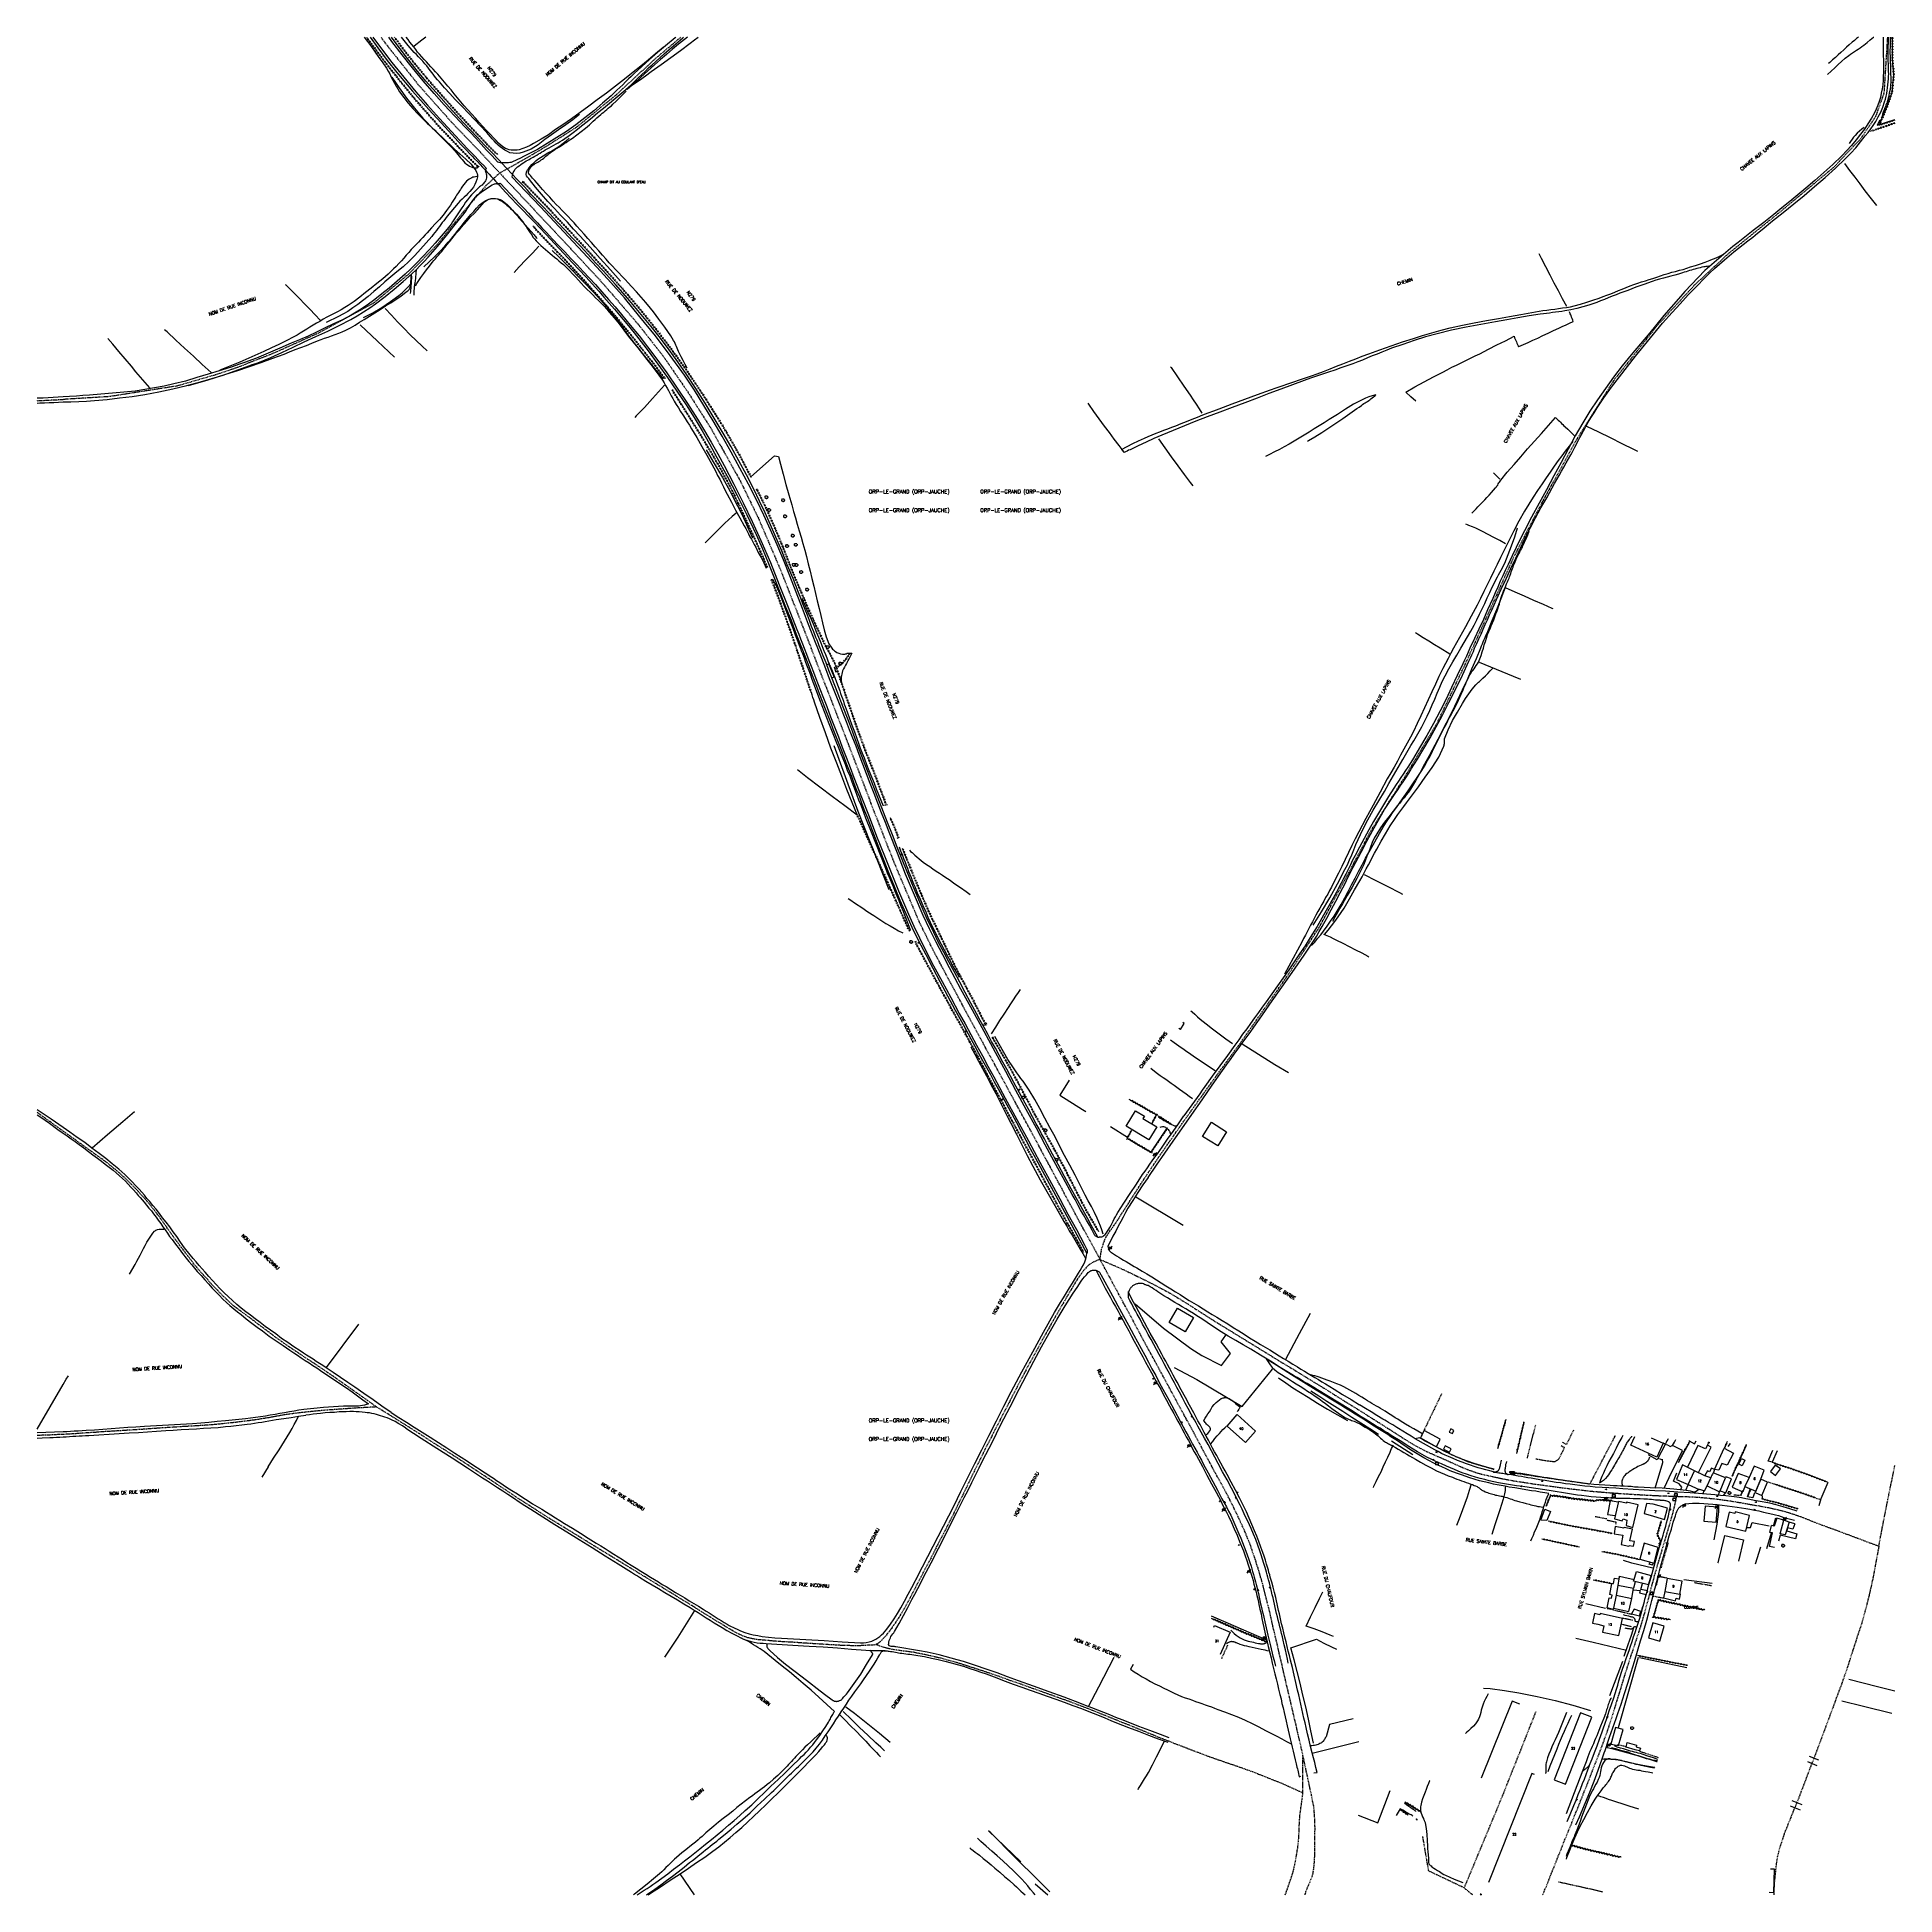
# Model space of a CAD drawing. Header units: millimetres. Extents: x 193000 to 194000, y 155000 to 156000.
import ezdxf
from ezdxf.enums import TextEntityAlignment as Align

# ---------------------------------------------------------------- set-up
doc = ezdxf.new("R2010")
doc.units = ezdxf.units.MM
doc.linetypes.add('DASHED', pattern=[0.75, 0.5, -0.25])
doc.layers.get('0').update_dxf_attribs({"linetype": 'CONTINUOUS'})
for name, color, linetype in [('W0001', 6, 'DASHED'), ('W0006', 2, 'CONTINUOUS'), ('W0008', 7, 'CONTINUOUS'), ('W0014', 7, 'CONTINUOUS'), ('W0017', 7, 'CONTINUOUS'), ('W0020', 2, 'CONTINUOUS'), ('W0021', 2, 'CONTINUOUS'), ('W0051', 7, 'CONTINUOUS'), ('W0071', 7, 'CONTINUOUS'), ('W0101', 7, 'CONTINUOUS'), ('W0104', 1, 'CONTINUOUS'), ('W0112', 1, 'DASHED'), ('W0120', 7, 'CONTINUOUS'), ('W0211', 2, 'CONTINUOUS'), ('W0214', 2, 'CONTINUOUS'), ('W0220', 5, 'DASHED'), ('W0300', 7, 'CONTINUOUS'), ('W0310', 3, 'CONTINUOUS'), ('W0323', 7, 'CONTINUOUS'), ('W0330', 7, 'CONTINUOUS'), ('W0333', 7, 'CONTINUOUS'), ('W0401', 7, 'CONTINUOUS'), ('W0420', 7, 'CONTINUOUS'), ('W0473', 7, 'CONTINUOUS'), ('W0850', 7, 'CONTINUOUS'), ('W0980', 7, 'CONTINUOUS'), ('W0983', 7, 'CONTINUOUS'), ('W0984', 7, 'CONTINUOUS'), ('W0989', 7, 'CONTINUOUS'), ('W0990', 7, 'CONTINUOUS'), ('W0991', 7, 'CONTINUOUS'), ('W1102', 7, 'CONTINUOUS')]:
    doc.layers.add(name, color=color, linetype=linetype)
doc.styles.get("Standard").update_dxf_attribs({"font": 'romans.shx', "width": 0.85})

# ---------------------------------------------------------------- blocks, each defined once
blk = doc.blocks.new('T473')
for p, q in [((-0.166667, 0.166667), (0.166667, -0.166667)), ((-0.166667, -0.166667), (0.166667, 0.166667)), ((0.500001, 0.500001), (1.000002, 1.000002)), ((-1.000002, -1.000002), (-0.500001, -0.500001))]:
    blk.add_line(p, q)
blk.add_ellipse((0, 0), major_axis=(0.471405, 0.471405), ratio=1, start_param=5.4977871438, end_param=11.780972451)
blk = doc.blocks.new('T401')
for p, q in [((-0.3, 0.3), (0, 0.3)), ((-0.3, -0.25), (-0.3, 0.3)), ((-0.3, 0.15), (0, 0.15)), ((-0.3, 0), (0, 0)), ((0, 0.3), (0, -0.25)), ((-0.3, -0.15), (0, -0.15)), ((-0.3, -0.25), (-0.3, -0.3)), ((-0.3, -0.3), (0, -0.3)), ((0, -0.3), (0, -0.25))]:
    blk.add_line(p, q)
blk = doc.blocks.new('T420')
for p, q in [((0.7, 0.7), (-0.8, 0.7)), ((-0.8, 0.7), (-0.8, -0.8)), ((0.7, 0.7), (0.7, -0.8)), ((0.7, -0.8), (-0.8, -0.8))]:
    blk.add_line(p, q)
blk.add_ellipse((0, 0), major_axis=(-0.53, 0.53), ratio=1, start_param=3.926991, end_param=10.210176)
blk = doc.blocks.new('T300')
for p, q in [((-0.8, 0.5), (-0.9, 0.3)), ((-0.9, 0.3), (-0.9, 0.2)), ((-0.9, 0.2), (-0.7, 0.1)), ((-0.7, 0.6), (-0.8, 0.5)), ((-0.8, -0.1), (-0.7, 0.1)), ((-0.6, 0.7), (-0.7, 0.6)), ((-0.7, 0.1), (-0.7, 0.1)), ((-0.5, 0.7), (-0.6, 0.7)), ((-0.3, 0.6), (-0.5, 0.7)), ((-0.3, 0.6), (-0.2, 0.7)), ((-0.2, 0.6), (-0.3, 0.6)), ((-0.2, 0.7), (-0.1, 0.8)), ((-0.1, 0.8), (0.1, 0.8)), ((0.1, 0.8), (0.2, 0.7)), ((0.2, 0.7), (0.3, 0.6)), ((0.3, 0.6), (0.4, 0.5)), ((0.5, 0.5), (0.3, 0.5)), ((0.4, 0.5), (0.4, 0.5)), ((0.6, 0.4), (0.5, 0.5)), ((0.6, 0.4), (0.7, 0.3)), ((0.7, 0.3), (0.7, 0.2)), ((0.7, 0.2), (0.7, 0.1)), ((0.7, 0.1), (0.7, -0.2)), ((-0.8, -0.2), (-0.8, -0.1)), ((-0.7, -0.3), (-0.8, -0.2)), ((-0.8, -0.2), (-0.8, -0.2)), ((-0.7, -0.4), (-0.7, -0.3)), ((-0.5, -0.5), (-0.7, -0.4)), ((-0.4, -0.5), (-0.5, -0.5)), ((-0.4, -0.5), (-0.3, -0.5)), ((-0.3, -0.5), (-0.3, -0.4)), ((-0.3, -0.6), (-0.3, -0.5)), ((-0.3, -0.5), (-0.3, -0.5)), ((-0.2, -0.7), (-0.3, -0.6)), ((-0.1, -0.8), (-0.2, -0.7)), ((0.1, -0.8), (-0.1, -0.8)), ((0.2, -0.7), (0.1, -0.8)), ((0.3, -0.5), (0.2, -0.5)), ((0.3, -0.6), (0.2, -0.7)), ((0.2, -0.7), (0.2, -0.7)), ((0.5, -0.4), (0.3, -0.5)), ((0.3, -0.5), (0.3, -0.6)), ((0.3, -0.5), (0.3, -0.5)), ((0.6, -0.3), (0.5, -0.4)), ((0.7, -0.2), (0.6, -0.3)), ((0.6, -0.3), (0.6, -0.3))]:
    blk.add_line(p, q)
blk = doc.blocks.new('T850')
for p, q in [((-0.2, -0.1), (0, 0.3)), ((0, 0.3), (0.2, -0.1)), ((-0.2, -0.1), (0.2, -0.1))]:
    blk.add_line(p, q)
for major_axis in [(-0.106, 0.106), (-0.0354, 0.0354), (-0.0236, 0.0236)]:
    blk.add_ellipse((0, 0), major_axis=major_axis, ratio=1, start_param=3.926991, end_param=10.210176)
blk = doc.blocks.new('t323o')
at = {"color": 0, "linetype": 'Continuous'}
for radius in [0.25, 0.15]:
    blk.add_circle((0, 0), radius, dxfattribs=at)
blk = doc.blocks.new('t310o')
at = {"color": 0, "linetype": 'Continuous'}
for centre, start, end in [((-0.5, 0.4), 216.8699, 323.1304), ((0.5, -0.4), 36.8699, 143.1303)]:
    blk.add_arc(centre, 0.625, start, end, dxfattribs=at)
blk = doc.blocks.new('t220o')
at = {"color": 0, "linetype": 'Continuous'}
for p, q in [((-0.25, 0.25), (0.25, 0.25)), ((-0.25, -0.25), (0.25, -0.25))]:
    blk.add_line(p, q, dxfattribs=at)

msp = doc.modelspace()

# ---------------------------------------------------------------- linework, layer by layer
at = {"layer": 'W0001'}
for points in [[(193185.1, 156000), (193186.6, 155997.8), (193205, 155974.6), (193223.2, 155954.1), (193242.5, 155933.9), (193249, 155926.9)], [(193249, 155926.9), (193262.8, 155934.6), (193273.5, 155940.9), (193290.3, 155951.5), (193311.6, 155968.9), (193333.1, 155988.7), (193346.5, 156000)], [(193996, 156000), (193995.2, 155987.1), (193994.1, 155969.8), (193989.6, 155957.2), (193981.6, 155945.3), (193966.7, 155929.6), (193938.8, 155906.4), (193910.9, 155883.9), (193892.2, 155866.6), (193872.3, 155845), (193848.7, 155815.2), (193828.5, 155783.1), (193810.1, 155749.6), (193794.8, 155720.1), (193781.8, 155691.3), (193772.6, 155671)], [(193249, 155926.9), (193241.6, 155920.1), (193228.8, 155905.2), (193215.7, 155888.8), (193199.9, 155872.4), (193181.1, 155856.8), (193151.5, 155840.7), (193127.2, 155829.8), (193107.3, 155822), (193097, 155818.5), (193075.3, 155812.2), (193039, 155806.5), (193014.6, 155805), (193014, 155805)], [(193249, 155926.9), (193263.4, 155911.5), (193283.8, 155889.8), (193304.2, 155867.8), (193323.4, 155845.6), (193337.3, 155827.9), (193350.1, 155809.2), (193362.2, 155790.2), (193378.5, 155761.1), (193388.4, 155740.7), (193400.2, 155713.1), (193412.2, 155682.5), (193416.7, 155671)], [(193000, 155804.3), (193014, 155805)], [(193572.2, 155342), (193565.6, 155354.2), (193563.9, 155357.2), (193562.2, 155360.3), (193560.6, 155363.3), (193558.9, 155366.4), (193557, 155370), (193555, 155373.6), (193553.1, 155377.2), (193551.2, 155380.9), (193549.2, 155384.5), (193547.3, 155388.1), (193545.4, 155391.7), (193543.4, 155395.4), (193539.2, 155403.2), (193535, 155411), (193530.7, 155418.9), (193526.5, 155426.7), (193524.2, 155430.9), (193522, 155435), (193519.7, 155439.2), (193517.4, 155443.3), (193515.2, 155447.5), (193512.9, 155451.6), (193510.6, 155455.8), (193508.4, 155460), (193504.1, 155467.9), (193499.8, 155475.8), (193495.6, 155483.7), (193491.3, 155491.6), (193489.1, 155495.7), (193486.9, 155499.9), (193484.7, 155504.1), (193482.5, 155508.2), (193475, 155523.4), (193461.1, 155556.3), (193450.2, 155584.2), (193436.7, 155619.5), (193425, 155649.6), (193416.7, 155671)], [(193572.2, 155342), (193572.5, 155344.7), (193573, 155347.5), (193573.8, 155350.1), (193574.8, 155352.7), (193575.3, 155353.9), (193576, 155355.1), (193576.7, 155356.2), (193577.5, 155357.3), (193578.3, 155358.4), (193579, 155359.4), (193579.8, 155360.5), (193580.6, 155361.6), (193582.8, 155365.1), (193585, 155368.5), (193587.3, 155372), (193589.5, 155375.5), (193591.7, 155378.9), (193594, 155382.4), (193596.2, 155385.9), (193598.5, 155389.3), (193603.7, 155397), (193609, 155404.7), (193614.3, 155412.3), (193619.7, 155419.9), (193626.6, 155429.5), (193633.5, 155439.1), (193640.4, 155448.6), (193647.4, 155458.1), (193655.4, 155469.5), (193672, 155493.2), (193689.8, 155520.2), (193706.2, 155550.4), (193718.1, 155573), (193736, 155601.4), (193753.4, 155630.3), (193769.3, 155663.6), (193772.6, 155671)], [(193014, 155411.1), (193000.5, 155420.8), (193000, 155421.1)], [(193182.7, 155262.6), (193176.6, 155267), (193170.5, 155271.3), (193164.4, 155275.6), (193158.2, 155279.9), (193155, 155282.1), (193151.9, 155284.2), (193148.7, 155286.3), (193145.5, 155288.4), (193142.3, 155290.5), (193139.1, 155292.7), (193135.9, 155294.8), (193132.8, 155297), (193128, 155300.4), (193123.4, 155303.9), (193118.7, 155307.4), (193114.1, 155310.9), (193111.4, 155312.9), (193108.8, 155314.8), (193106.1, 155316.8), (193103.6, 155319), (193101.9, 155320.6), (193100.2, 155322.2), (193098.5, 155323.9), (193096.9, 155325.7), (193094.1, 155328.5), (193091.5, 155331.5), (193088.8, 155334.4), (193086.2, 155337.4), (193083.3, 155341), (193080.5, 155344.7), (193077.7, 155348.4), (193074.9, 155352.1), (193073.4, 155354.1), (193072, 155356.1), (193070.6, 155358.1), (193069.2, 155360.1), (193067.8, 155362.1), (193066.4, 155364.1), (193064.9, 155366.1), (193063.4, 155368.1), (193060.9, 155371.2), (193058.4, 155374.2), (193055.7, 155377.2), (193053, 155380.2), (193050.8, 155382.4), (193048.6, 155384.6), (193046.3, 155386.7), (193044, 155388.8), (193040.9, 155391.4), (193037.7, 155394), (193034.5, 155396.4), (193031.1, 155398.8), (193031.1, 155398.8), (193014, 155411.1)], [(193572.2, 155342), (193570.5, 155341.4), (193568.9, 155340.7), (193567.4, 155339.9), (193566, 155338.9), (193564.6, 155337.6), (193563.4, 155336.2), (193562.3, 155334.7), (193561.2, 155333.2), (193559.1, 155330), (193557.1, 155326.6), (193555.1, 155323.3), (193553.2, 155319.9), (193550, 155314.5), (193546.9, 155309.1), (193543.8, 155303.6), (193540.8, 155298.2), (193537.6, 155292.3), (193534.4, 155286.5), (193531.3, 155280.6), (193528.2, 155274.7), (193523.7, 155266), (193519.2, 155257.3), (193514.7, 155248.5), (193510.2, 155239.7), (193507.9, 155235), (193505.5, 155230.2), (193503.2, 155225.5), (193500.9, 155220.7), (193498.6, 155215.9), (193496.2, 155211.1), (193493.9, 155206.4), (193491.5, 155201.6), (193487.9, 155194.5), (193484.2, 155187.4), (193480.6, 155180.2), (193476.8, 155173.2), (193476.6, 155172.6), (193476.3, 155172.1), (193476, 155171.5), (193475.7, 155171)], [(193658.6, 155171), (193658.2, 155172.6), (193657.7, 155174.3), (193657.2, 155175.9), (193656.6, 155177.6), (193655.5, 155181.2), (193654.2, 155184.8), (193653, 155188.4), (193651.6, 155191.9), (193649.9, 155196.1), (193648, 155200.2), (193646.1, 155204.3), (193644.1, 155208.4), (193641.8, 155213.1), (193639.3, 155217.8), (193636.8, 155222.4), (193634.2, 155227.1), (193630.4, 155234.2), (193626.6, 155241.3), (193622.8, 155248.4), (193619, 155255.4), (193616.9, 155259.2), (193614.8, 155263), (193612.8, 155266.8), (193610.7, 155270.6), (193608.7, 155274.4), (193606.6, 155278.2), (193604.5, 155282), (193602.5, 155285.8), (193598.3, 155293.5), (193594.1, 155301.2), (193590, 155309), (193585.8, 155316.7), (193584.1, 155319.9), (193582.4, 155323), (193580.7, 155326.2), (193579, 155329.3), (193577.3, 155332.5), (193575.6, 155335.7), (193573.9, 155338.8), (193572.2, 155342)], [(193572.2, 155342), (193577, 155339.9), (193581.9, 155337.8), (193586.7, 155335.6), (193591.5, 155333.3), (193596.1, 155331), (193600.7, 155328.7), (193605.3, 155326.3), (193609.9, 155323.8), (193613.1, 155321.9), (193616.4, 155319.9), (193619.6, 155317.9), (193622.8, 155315.8), (193626, 155313.8), (193629.2, 155311.7), (193632.4, 155309.7), (193635.6, 155307.7), (193642.6, 155303.4), (193649.6, 155299.1), (193656.6, 155294.8), (193663.6, 155290.5), (193666.8, 155288.5), (193670.1, 155286.5), (193673.3, 155284.6), (193676.6, 155282.6), (193679.8, 155280.6), (193683.1, 155278.6), (193686.3, 155276.6), (193689.6, 155274.6), (193693.7, 155272.1), (193697.8, 155269.5), (193701.9, 155266.9), (193706.1, 155264.3), (193710.2, 155261.8), (193714.3, 155259.2), (193718.4, 155256.6), (193722.5, 155254), (193728, 155250.5), (193733.6, 155246.9), (193739.1, 155243.4), (193744.8, 155240.2), (193748.4, 155238.4), (193752, 155236.8), (193755.7, 155235.2), (193759.3, 155233.6), (193762.8, 155232), (193766.4, 155230.4), (193770, 155228.9), (193773.6, 155227.6), (193777.4, 155226.5), (193781.2, 155225.6), (193785, 155224.8), (193788.8, 155224), (193794.6, 155222.9), (193800.5, 155222), (193806.3, 155221.1), (193812.2, 155220.3), (193818.2, 155219.5), (193824.2, 155218.7), (193830.2, 155218), (193836.2, 155217.3), (193842.3, 155216.8), (193848.3, 155216.3), (193854.4, 155215.9), (193860.5, 155215.5), (193866, 155215.2), (193871.5, 155214.9), (193877, 155214.7), (193882.6, 155214.5)], [(193182.7, 155262.6), (193177.1, 155262.3), (193171.5, 155262), (193165.9, 155261.6), (193160.3, 155261.2), (193154.8, 155260.8), (193149.3, 155260.3), (193143.8, 155259.7), (193138.3, 155259.1), (193135.5, 155258.7), (193132.8, 155258.3), (193130.1, 155257.8), (193127.4, 155257.3), (193124.7, 155256.8), (193121.9, 155256.4), (193119.2, 155255.9), (193116.5, 155255.5), (193111.7, 155254.9), (193107, 155254.3), (193102.2, 155253.8), (193097.5, 155253.3), (193091.5, 155252.8), (193085.6, 155252.4), (193079.7, 155252.1), (193073.7, 155251.7), (193065.7, 155251.2), (193057.6, 155250.6), (193049.6, 155250.1), (193041.5, 155249.6), (193038.1, 155249.4), (193034.7, 155249.2), (193031.2, 155248.9), (193027.8, 155248.7), (193024.3, 155248.5), (193020.9, 155248.2), (193017.4, 155248), (193014, 155247.8)], [(193327.4, 155171), (193306.1, 155184), (193296, 155190.2), (193285.9, 155196.4), (193275.8, 155202.6), (193265.8, 155209), (193262.4, 155211.2), (193258.9, 155213.4), (193255.5, 155215.7), (193252.1, 155218), (193248.7, 155220.2), (193245.3, 155222.5), (193241.9, 155224.8), (193238.5, 155227), (193232.3, 155231.1), (193226.2, 155235.1), (193220, 155239.1), (193213.8, 155243), (193206.1, 155248), (193198.3, 155252.9), (193190.5, 155257.8), (193182.7, 155262.6)], [(193014, 155247.8), (193013, 155247.8), (193012, 155247.7), (193011, 155247.7), (193010, 155247.6), (193001.3, 155247.3), (193000, 155247.2)], [(193991.4, 155187.7), (193993.1, 155196.8), (193994.9, 155205.9), (193996.7, 155215), (193998.6, 155224.1), (194000, 155231.1)], [(193870.5, 155171), (193870.7, 155171.9), (193871, 155172.8), (193871.2, 155173.7), (193871.5, 155174.5), (193872.1, 155176.8), (193872.8, 155179.1), (193873.5, 155181.4), (193874.2, 155183.7), (193874.8, 155186), (193875.5, 155188.3), (193876.2, 155190.6), (193876.9, 155192.9), (193877.8, 155196), (193878.7, 155199.1), (193879.6, 155202.2), (193880.5, 155205.3), (193881, 155207.6), (193881.6, 155209.9), (193882.1, 155212.2), (193882.6, 155214.5)], [(193882.6, 155214.5), (193887.1, 155214.4), (193891.6, 155214.2), (193896.1, 155213.9), (193900.6, 155213.4), (193906.1, 155212.8), (193911.6, 155212), (193917, 155211.1), (193922.5, 155210.1), (193927.2, 155209.3), (193932, 155208.4), (193936.7, 155207.4), (193941.4, 155206.2), (193946.4, 155204.6), (193951.3, 155202.8), (193956.2, 155200.8), (193961, 155199), (193968.6, 155196.2), (193976.2, 155193.4), (193983.8, 155190.5), (193991.4, 155187.7)], [(193991.4, 155187.7), (193988.3, 155171)], [(193451.7, 155134.8), (193450.9, 155134.5), (193450, 155134.4), (193449.2, 155134.4), (193448.4, 155134.4), (193445.8, 155134.2), (193443.2, 155134.1), (193440.6, 155134.1), (193438, 155134.1), (193431.6, 155134.3), (193425.2, 155134.7), (193418.8, 155135.1), (193412.4, 155135.5), (193407, 155135.9), (193401.6, 155136.2), (193396.2, 155136.6), (193390.7, 155137.1), (193389.6, 155137.2), (193388.4, 155137.2), (193387.3, 155137.4), (193386.1, 155137.6), (193384.3, 155138), (193382.5, 155138.4), (193380.8, 155139), (193379.1, 155139.7), (193376.4, 155141), (193373.8, 155142.5), (193371.2, 155144), (193368.7, 155145.6), (193365.6, 155147.4), (193362.6, 155149.3), (193359.5, 155151.2), (193356.5, 155153.1), (193353.5, 155155), (193350.5, 155156.9), (193347.4, 155158.7), (193344.4, 155160.6), (193327.4, 155171)], [(193475.7, 155171), (193472.8, 155165.5), (193470, 155160), (193467, 155154.5), (193463.8, 155149.2), (193461.9, 155146.3), (193459.9, 155143.4), (193457.8, 155140.6), (193455.5, 155138), (193454.6, 155137.1), (193453.7, 155136.2), (193452.8, 155135.4), (193451.7, 155134.8)], [(193681.4, 155074.9), (193680.5, 155079), (193679.6, 155083.1), (193678.6, 155087.2), (193677.7, 155091.3), (193676.9, 155094.3), (193676.2, 155097.4), (193675.5, 155100.4), (193674.8, 155103.5), (193674.1, 155106.5), (193673.4, 155109.6), (193672.6, 155112.6), (193671.9, 155115.7), (193671.1, 155119.3), (193670.3, 155122.9), (193669.4, 155126.5), (193668.6, 155130.1), (193667.8, 155133.7), (193666.9, 155137.3), (193666.1, 155141), (193665.2, 155144.6), (193664, 155150), (193662.7, 155155.5), (193661.3, 155160.9), (193659.9, 155166.4), (193659.6, 155167.5), (193659.3, 155168.7), (193659, 155169.8), (193658.6, 155171)], [(193810.4, 155000), (193810.5, 155000.1), (193811.2, 155001.8), (193812.4, 155004.6), (193813.5, 155007.4), (193814.6, 155010.3), (193815.8, 155013.1), (193816.9, 155015.9), (193818, 155018.7), (193819.1, 155021.5), (193820.3, 155024.4), (193821.7, 155028), (193823.2, 155031.7), (193824.7, 155035.3), (193826.2, 155038.9), (193827.6, 155042.6), (193829.1, 155046.2), (193830.6, 155049.9), (193832, 155053.5), (193835.4, 155062), (193838.7, 155070.5), (193842, 155079), (193845.1, 155087.6), (193846.5, 155091.8), (193847.9, 155096.1), (193849.2, 155100.3), (193850.5, 155104.6), (193851.8, 155108.8), (193853.1, 155113.1), (193854.4, 155117.3), (193855.7, 155121.5), (193856.8, 155124.8), (193857.8, 155128.1), (193858.9, 155131.3), (193860, 155134.6), (193861.1, 155137.9), (193862.1, 155141.1), (193863.2, 155144.4), (193864.2, 155147.7), (193865, 155150.6), (193865.8, 155153.5), (193866.6, 155156.4), (193867.4, 155159.3), (193868.2, 155162.3), (193868.9, 155165.2), (193869.7, 155168.1), (193870.5, 155171)], [(193988.3, 155171), (193988, 155169.4), (193987.6, 155167.8), (193987.3, 155166.3), (193986.9, 155164.7), (193986, 155160.6), (193985, 155156.5), (193983.9, 155152.4), (193982.8, 155148.4), (193981.9, 155145.4), (193980.9, 155142.4), (193979.9, 155139.5), (193979, 155136.5), (193977.4, 155131.7), (193975.9, 155127), (193974.4, 155122.2), (193972.7, 155117.4), (193970.9, 155112.2), (193968.9, 155107), (193967, 155101.7), (193965, 155096.5), (193962.9, 155090.7), (193960.7, 155085), (193958.6, 155079.2), (193956.4, 155073.4), (193954.1, 155067.5), (193951.9, 155061.6), (193949.6, 155055.7), (193947.3, 155049.8), (193946.3, 155047.4), (193945.3, 155045), (193944.4, 155042.6), (193943.4, 155040.2), (193942.4, 155037.8), (193941.5, 155035.4), (193940.5, 155033), (193939.7, 155030.5), (193938.9, 155028.1), (193938.1, 155025.7), (193937.4, 155023.2), (193936.8, 155020.7), (193936.3, 155017.7), (193935.9, 155014.6), (193935.6, 155011.5), (193935.3, 155008.5), (193935.1, 155006.6), (193935, 155004.7), (193934.9, 155002.8), (193934.8, 155000.9), (193934.8, 155000)], [(193451.7, 155134.8), (193453.4, 155134.1), (193455.2, 155133.5), (193457, 155133), (193458.9, 155132.5), (193460.7, 155132.2), (193462.5, 155131.9), (193464.3, 155131.6), (193466.1, 155131.4), (193468, 155131.2), (193469.8, 155130.9), (193471.6, 155130.7), (193473.4, 155130.3), (193477.7, 155129.5), (193482.1, 155128.5), (193486.4, 155127.5), (193490.7, 155126.3), (193495.8, 155124.9), (193501, 155123.2), (193506.1, 155121.6), (193511.2, 155119.9), (193517.3, 155117.8), (193523.4, 155115.6), (193529.5, 155113.5), (193535.6, 155111.3), (193541.8, 155109.1), (193548.1, 155106.8), (193554.3, 155104.6), (193560.5, 155102.3), (193567.4, 155099.6), (193574.2, 155096.9), (193581, 155094.1), (193587.8, 155091.4), (193590.3, 155090.4), (193592.9, 155089.3), (193595.4, 155088.3), (193598, 155087.2), (193600.6, 155086.2), (193603.1, 155085.1), (193605.7, 155084.1), (193608.3, 155083.1), (193613.8, 155080.9), (193619.3, 155078.8), (193624.8, 155076.7), (193630.4, 155074.6), (193633.8, 155073.4), (193637.2, 155072.2), (193640.6, 155071), (193644, 155069.9), (193647.4, 155068.7), (193650.8, 155067.5), (193654.2, 155066.3), (193657.5, 155065), (193663.5, 155062.6), (193669.5, 155060.2), (193675.4, 155057.6), (193681.3, 155054.9)], [(193768.2, 155003.7), (193787.6, 155050.2), (193806.9, 155098.7)], [(193681.3, 155055.1), (193681.4, 155074.9)], [(193682.5, 155000), (193683, 155001.7), (193683.6, 155003.3), (193684.3, 155005), (193685, 155006.6), (193685.7, 155008.2), (193686.3, 155009.9), (193686.8, 155011.7), (193687.1, 155013.4), (193687.4, 155015.7), (193687.6, 155018), (193687.7, 155020.4), (193687.7, 155022.7), (193687.7, 155025), (193687.7, 155027.3), (193687.8, 155029.6), (193687.8, 155032), (193687.9, 155035.7), (193687.8, 155039.5), (193687.6, 155043.2), (193687.3, 155047), (193685.9, 155053.9), (193684.4, 155060.9), (193682.9, 155067.9), (193681.4, 155074.9)], [(193671.8, 155000), (193672.6, 155002), (193673.4, 155004.3), (193674.2, 155006.6), (193675, 155009), (193675.8, 155011.3), (193676.1, 155012.5), (193676.4, 155013.7), (193676.7, 155015), (193677, 155016.2), (193677.6, 155019.3), (193678.1, 155022.4), (193678.6, 155025.5), (193679, 155028.6), (193679.1, 155030.3), (193679.2, 155032), (193679.3, 155033.7), (193679.4, 155035.4), (193679.4, 155037.1), (193679.5, 155038.8), (193679.6, 155040.5), (193679.7, 155042.2), (193679.9, 155043.8), (193680.1, 155045.4), (193680.3, 155047), (193680.6, 155048.6), (193680.8, 155050.3), (193681, 155051.9), (193681.2, 155053.5), (193681.3, 155055.1)], [(193768.2, 155003.7), (193749.1, 155012.8), (193745.9, 155031.3)], [(193772.8, 155000), (193772.4, 155000.2), (193768.2, 155003.7)]]:
    msp.add_lwpolyline(points, dxfattribs=at)
at = {"layer": 'W0006'}
for points in [[(193975.3, 155116.1), (193990.6, 155112.2), (194000, 155109.8)], [(193971.4, 155104.4), (193983.1, 155101.6), (193998.4, 155097.7)]]:
    msp.add_lwpolyline(points, dxfattribs=at)
at = {"layer": 'W0008'}
for points in [[(193343.8, 156000), (193343.5, 155999.7), (193338.2, 155995.4), (193333.9, 155991.7), (193329.7, 155988), (193325.5, 155984.2), (193321.4, 155980.4), (193319.8, 155978.9), (193318.3, 155977.5), (193316.7, 155976), (193315.2, 155974.4), (193313.7, 155972.9), (193312.1, 155971.5), (193310.6, 155970), (193309, 155968.5), (193304.4, 155964.5), (193299.7, 155960.4), (193294.9, 155956.5), (193289.9, 155952.8), (193284.9, 155949.3), (193279.8, 155945.9), (193274.6, 155942.7), (193269.3, 155939.6), (193266.9, 155938.3), (193264.6, 155937.1), (193262.2, 155935.9), (193259.8, 155934.7), (193258.6, 155934.2), (193257.5, 155933.6), (193256.3, 155933), (193255.1, 155932.6), (193254.5, 155932.5), (193253.8, 155932.4), (193253.2, 155932.4), (193252.6, 155932.4), (193251.9, 155932.3), (193251.3, 155932.3), (193250.7, 155932.3), (193250, 155932.4)], [(193255.8, 155926.2), (193256.2, 155927.1), (193256.7, 155927.9), (193257.2, 155928.7), (193257.8, 155929.4), (193258.6, 155930.2), (193259.4, 155930.8), (193260.3, 155931.5), (193261.1, 155932), (193261.9, 155932.5), (193262.6, 155932.9), (193263.3, 155933.4), (193264.1, 155933.8), (193264.8, 155934.2), (193265.5, 155934.6), (193266.3, 155935), (193267, 155935.4), (193267.9, 155936), (193268.9, 155936.5), (193269.8, 155937.1), (193270.7, 155937.6), (193271.7, 155938.2), (193272.6, 155938.7), (193273.5, 155939.3), (193274.5, 155939.8), (193275.7, 155940.5), (193276.9, 155941.2), (193278.1, 155941.9), (193279.3, 155942.5), (193280.5, 155943.2), (193281.6, 155943.9), (193282.8, 155944.6), (193284, 155945.4), (193286.3, 155947), (193288.6, 155948.7), (193290.8, 155950.5), (193293, 155952.2), (193296, 155954.6), (193298.9, 155957), (193301.9, 155959.4), (193304.8, 155961.8), (193308.1, 155964.5), (193311.5, 155967.3), (193314.8, 155970.1), (193318.1, 155972.9), (193319.9, 155974.6), (193321.8, 155976.3), (193323.6, 155978.1), (193325.5, 155979.9), (193327.3, 155981.6), (193329.1, 155983.4), (193331, 155985.1), (193332.9, 155986.8), (193337.7, 155991.2), (193342.6, 155995.4), (193347.6, 155999.6), (193348, 156000)], [(193993.8, 156000), (193993.7, 155998.1), (193993.7, 155996.2), (193993.7, 155994.9), (193993.7, 155993.5), (193993.7, 155992.2), (193993.8, 155990.9), (193993.8, 155989.6), (193993.9, 155988.2), (193993.9, 155986.9), (193993.9, 155985.6), (193993.9, 155983.4), (193993.9, 155981.2), (193993.8, 155979), (193993.7, 155976.8), (193993.5, 155974.4), (193993.1, 155972.1), (193992.7, 155969.8), (193992.2, 155967.5), (193991.6, 155965.4), (193990.8, 155963.3), (193990, 155961.3), (193989.1, 155959.3), (193987.4, 155956.3), (193985.5, 155953.3), (193983.6, 155950.5), (193981.5, 155947.7), (193979.1, 155944.7), (193976.6, 155941.7), (193974.1, 155938.9), (193971.4, 155936.1), (193966.7, 155931.5), (193961.8, 155927.2), (193956.9, 155922.9), (193952, 155918.7), (193947.7, 155915.1), (193943.5, 155911.6), (193939.2, 155908.1), (193934.9, 155904.6), (193932.1, 155902.4), (193929.4, 155900.3), (193926.6, 155898.1), (193923.8, 155896), (193921.1, 155893.8), (193918.3, 155891.7), (193915.6, 155889.5), (193912.8, 155887.3), (193909, 155884.1), (193905.2, 155880.9), (193901.5, 155877.7), (193897.8, 155874.3), (193894.1, 155870.6), (193890.5, 155866.8), (193887, 155863), (193883.6, 155859.1), (193879.6, 155854.6), (193875.7, 155850.1), (193871.9, 155845.5), (193868.1, 155840.9), (193863.1, 155834.9), (193858.1, 155829), (193853.2, 155823), (193848.5, 155816.9), (193844.2, 155810.9), (193840, 155804.8), (193835.9, 155798.6), (193832, 155792.4), (193828, 155785.3), (193824.1, 155778.2), (193820.3, 155771), (193816.5, 155763.8), (193812.5, 155756.4), (193808.5, 155749.1), (193804.5, 155741.6), (193800.6, 155734.2), (193798.3, 155729.7), (193796.1, 155725.3), (193794, 155720.8), (193791.8, 155716.2), (193790.4, 155713.2), (193789, 155710.1), (193787.6, 155707.1), (193786.3, 155704), (193784.9, 155700.9), (193783.6, 155697.8), (193782.2, 155694.7), (193780.8, 155691.7), (193778.5, 155686.5), (193776.1, 155681.3), (193773.7, 155676.2), (193771.3, 155671)], [(193773.8, 155671), (193775, 155673.6), (193776.1, 155676.1), (193777.3, 155678.7), (193778.4, 155681.3), (193779.5, 155683.9), (193780.7, 155686.4), (193781.8, 155689), (193783, 155691.6), (193785.6, 155697.2), (193788.1, 155702.8), (193790.7, 155708.4), (193793.3, 155714), (193795.9, 155719.5), (193798.4, 155724.9), (193801, 155730.3), (193803.7, 155735.7), (193806.6, 155741.2), (193809.5, 155746.6), (193812.6, 155752), (193815.6, 155757.4), (193816.8, 155759.7), (193818.1, 155761.9), (193819.3, 155764.1), (193820.6, 155766.3), (193821.9, 155768.5), (193823.1, 155770.8), (193824.4, 155773), (193825.6, 155775.2), (193826.3, 155776.5), (193827, 155777.8), (193827.7, 155779.2), (193828.4, 155780.5), (193829, 155781.8), (193829.7, 155783.1), (193830.4, 155784.4), (193831.1, 155785.7), (193832.4, 155788.1), (193833.7, 155790.4), (193835, 155792.7), (193836.4, 155795), (193838.1, 155797.7), (193839.8, 155800.5), (193841.6, 155803.2), (193843.4, 155805.9), (193847.5, 155811.6), (193851.7, 155817.2), (193856, 155822.7), (193860.4, 155828.2), (193865.2, 155834.2), (193870.1, 155840.1), (193875, 155846), (193880.1, 155851.7), (193884.4, 155856.5), (193888.7, 155861.2), (193893.2, 155865.8), (193897.7, 155870.4), (193900.3, 155872.9), (193902.9, 155875.4), (193905.6, 155877.8), (193908.3, 155880.2), (193910.8, 155882.3), (193913.3, 155884.4), (193915.8, 155886.4), (193918.4, 155888.4), (193920.9, 155890.4), (193923.5, 155892.4), (193926, 155894.5), (193928.5, 155896.5), (193934.2, 155901.1), (193939.9, 155905.6), (193945.6, 155910.2), (193951.2, 155914.8), (193956.8, 155919.6), (193962.5, 155924.5), (193968.1, 155929.5), (193973.4, 155934.6), (193976.3, 155937.5), (193979, 155940.5), (193981.6, 155943.6), (193984.1, 155946.8), (193985.6, 155948.6), (193987, 155950.6), (193988.4, 155952.5), (193989.7, 155954.6), (193991.1, 155957.1), (193992.4, 155959.7), (193993.5, 155962.4), (193994.5, 155965.2), (193994.9, 155966.7), (193995.3, 155968.2), (193995.6, 155969.7), (193995.8, 155971.3), (193996.1, 155972.8), (193996.3, 155974.4), (193996.4, 155975.9), (193996.6, 155977.5), (193996.6, 155978.8), (193996.7, 155980.2), (193996.6, 155981.5), (193996.6, 155982.9), (193996.5, 155984.3), (193996.5, 155985.6), (193996.4, 155987), (193996.4, 155988.3), (193996.4, 155989.7), (193996.4, 155991.1), (193996.4, 155992.5), (193996.4, 155993.9), (193996.4, 155995.3), (193996.5, 155996.6), (193996.5, 155998), (193996.7, 155999.4), (193996.8, 156000)], [(193241.1, 155928.2), (193241.4, 155927.6), (193241.6, 155927.1), (193241.7, 155926.5), (193241.8, 155925.8), (193241.9, 155925.3), (193241.9, 155924.7), (193241.8, 155924.2), (193241.7, 155923.6), (193241.5, 155923.1), (193241.3, 155922.6), (193241, 155922.1), (193240.7, 155921.7), (193240.3, 155921.2), (193239.9, 155920.8), (193239.5, 155920.4), (193239, 155920.1), (193238.6, 155919.7), (193238.2, 155919.4), (193237.7, 155919), (193237.3, 155918.6), (193236.1, 155917.4), (193235, 155916.3), (193233.8, 155915.1), (193232.7, 155913.9), (193231.6, 155912.5), (193230.6, 155911.1), (193229.6, 155909.6), (193228.6, 155908.2), (193227.9, 155907.1), (193227.2, 155906), (193226.5, 155904.9), (193225.8, 155903.8), (193225.1, 155902.7), (193224.3, 155901.6), (193223.6, 155900.5), (193222.8, 155899.4), (193220.8, 155896.7), (193218.6, 155894.1), (193216.4, 155891.6), (193214.2, 155889.1), (193211, 155885.5), (193207.7, 155882), (193204.3, 155878.5), (193200.9, 155875.1), (193198.1, 155872.5), (193195.3, 155869.9), (193192.4, 155867.4), (193189.5, 155864.9), (193185.6, 155861.8), (193181.7, 155858.7), (193177.7, 155855.8), (193173.6, 155853), (193169, 155850.3), (193164.3, 155847.9), (193159.5, 155845.6), (193154.7, 155843.3), (193150.3, 155841.2), (193145.8, 155839.1), (193141.3, 155837.1), (193136.8, 155835.2), (193130.6, 155832.5), (193124.3, 155829.8), (193118, 155827.2), (193111.7, 155824.8)], [(193241.7, 155929.4), (193241.1, 155928.2)], [(193247.8, 155932.9), (193250, 155932.4)], [(193255.8, 155926.2), (193255.5, 155924.8)], [(193112, 155822.3), (193113.9, 155823), (193115.8, 155823.7), (193117.7, 155824.4), (193119.6, 155825.1), (193125.8, 155827.6), (193131.8, 155830.3), (193137.8, 155833.1), (193143.7, 155835.9), (193150, 155838.8), (193156.4, 155841.8), (193162.6, 155844.8), (193168.8, 155848), (193172.2, 155850), (193175.6, 155852.1), (193179, 155854.3), (193182.2, 155856.5), (193187.3, 155860.3), (193192.2, 155864.3), (193197, 155868.4), (193201.7, 155872.6), (193204, 155874.8), (193206.2, 155877), (193208.4, 155879.3), (193210.5, 155881.6), (193215.5, 155887.3), (193220.3, 155893.2), (193225.1, 155899.1), (193229.8, 155905.1), (193230.7, 155906.3), (193231.5, 155907.6), (193232.4, 155908.9), (193233.2, 155910.2), (193234.1, 155911.5), (193235, 155912.7), (193236, 155913.9), (193237.1, 155915.1), (193238.3, 155916.1), (193239.7, 155917.1), (193241.1, 155918), (193242.5, 155918.8), (193243.3, 155919.4), (193244.1, 155920), (193244.9, 155920.5), (193245.8, 155920.9), (193246.2, 155921.1), (193246.6, 155921.1), (193247, 155921.2), (193247.4, 155921.2), (193247.5, 155921.1), (193247.7, 155921.1), (193247.8, 155921.1), (193247.9, 155921)], [(193247.9, 155921), (193249.2, 155921.4)], [(193111.7, 155824.8), (193108.3, 155823.7), (193104.9, 155822.6), (193101.5, 155821.5), (193098, 155820.4), (193092, 155818.6), (193085.9, 155816.7), (193079.8, 155814.9), (193073.6, 155813.3), (193068.4, 155812.2), (193063.2, 155811.2), (193058, 155810.3), (193052.8, 155809.5), (193046.7, 155808.8), (193040.5, 155808.3), (193034.3, 155807.8), (193028.2, 155807.3), (193024.6, 155807.1), (193021.1, 155806.8), (193017.5, 155806.6), (193014, 155806.3)], [(193014, 155803.6), (193018.2, 155803.7), (193022.4, 155803.9), (193026.6, 155804.1), (193030.8, 155804.4), (193037.6, 155805), (193044.4, 155805.8), (193051.2, 155806.6), (193057.9, 155807.7), (193065.5, 155809.1), (193073.1, 155810.7), (193080.6, 155812.5), (193088, 155814.5), (193094.1, 155816.2), (193100.1, 155818.1), (193106, 155820.2), (193112, 155822.3)], [(193014, 155806.3), (193011.3, 155806.2), (193008.6, 155806), (193005.9, 155805.9), (193003.2, 155805.7), (193000, 155805.6)], [(193000, 155803), (193001.4, 155803.1), (193003.9, 155803.2), (193006.4, 155803.3), (193008.9, 155803.4), (193011.5, 155803.5), (193014, 155803.6)], [(193771.3, 155671), (193770.4, 155668.9), (193769.4, 155666.8), (193768.4, 155664.7), (193767.4, 155662.6), (193764.4, 155656.3), (193761.4, 155649.9), (193758.4, 155643.6), (193755.2, 155637.3), (193751.6, 155630.6), (193748, 155624), (193744.2, 155617.5), (193740.3, 155611), (193739.1, 155609), (193737.9, 155607.1), (193736.6, 155605.2), (193735.3, 155603.3), (193734, 155601.4), (193732.8, 155599.5), (193731.5, 155597.6), (193730.3, 155595.7), (193727.5, 155591.3), (193724.7, 155586.8), (193722, 155582.3), (193719.3, 155577.8), (193716.8, 155573.2), (193714.3, 155568.6), (193711.8, 155564), (193709.4, 155559.4), (193708.1, 155556.9), (193706.9, 155554.5), (193705.7, 155552), (193704.4, 155549.5), (193703.2, 155547.1), (193702, 155544.6), (193700.7, 155542.2), (193699.4, 155539.8), (193696, 155533.6), (193692.5, 155527.4), (193689, 155521.3), (193685.3, 155515.3), (193682.5, 155510.9), (193679.6, 155506.6), (193676.6, 155502.3), (193673.7, 155498), (193670.7, 155493.7), (193667.7, 155489.3), (193664.7, 155485), (193661.6, 155480.7), (193659.5, 155477.8), (193657.4, 155474.9), (193655.3, 155472), (193653.2, 155469), (193651.1, 155466.1), (193648.9, 155463.2), (193646.8, 155460.3), (193644.7, 155457.4), (193640.7, 155451.8), (193636.6, 155446.3), (193632.6, 155440.7), (193628.6, 155435.2), (193627.2, 155433.2), (193625.8, 155431.2), (193624.4, 155429.2), (193623, 155427.3), (193621.5, 155425.3), (193620.1, 155423.3), (193618.7, 155421.3), (193617.3, 155419.3)], [(193638.1, 155443.8), (193640.2, 155446.7), (193642.3, 155449.6), (193644.4, 155452.5), (193646.5, 155455.4), (193648.7, 155458.4), (193650.8, 155461.3), (193652.9, 155464.2), (193655, 155467.1), (193659.3, 155473.2), (193663.6, 155479.4), (193667.9, 155485.6), (193672.2, 155491.7), (193675.5, 155496.5), (193678.8, 155501.2), (193682.1, 155505.9), (193685.3, 155510.7), (193687, 155513.3), (193688.6, 155515.9), (193690.1, 155518.6), (193691.7, 155521.2), (193694.2, 155525.7), (193696.6, 155530.2), (193699, 155534.8), (193701.4, 155539.3), (193702.8, 155542.1), (193704.2, 155544.8), (193705.6, 155547.6), (193707, 155550.3), (193708.4, 155553.1), (193709.8, 155555.8), (193711.3, 155558.6), (193712.7, 155561.3), (193715.8, 155567.1), (193718.9, 155572.8), (193722, 155578.5), (193725.3, 155584.2), (193726.7, 155586.4), (193728.1, 155588.5), (193729.5, 155590.7), (193731, 155592.8), (193732.4, 155594.9), (193733.9, 155597.1), (193735.3, 155599.2), (193736.7, 155601.3), (193738.3, 155603.8), (193739.9, 155606.3), (193741.4, 155608.8), (193743, 155611.3), (193746.4, 155617), (193749.8, 155622.8), (193753.1, 155628.7), (193756.3, 155634.6), (193760, 155641.8), (193763.6, 155649.2), (193767.2, 155656.6), (193770.6, 155664), (193771.5, 155665.8), (193772.3, 155667.5), (193773.1, 155669.2), (193773.8, 155671)], [(193598.1, 155386.2), (193602.5, 155392.7), (193607, 155399.2), (193611.6, 155405.7), (193616.1, 155412.3), (193621.6, 155420.1), (193627.1, 155428), (193632.6, 155435.9), (193638.1, 155443.8)], [(193014, 155413), (193007.6, 155417.5), (193001.1, 155421.8), (193000, 155422.6)], [(193000, 155419.9), (193001.9, 155418.6), (193006.6, 155415.3), (193011.2, 155411.9)], [(193571, 155354), (193571.3, 155354), (193571.6, 155354), (193571.9, 155354.1), (193572.2, 155354.1), (193572.7, 155354.1), (193573.2, 155354.2), (193573.7, 155354.4), (193574.1, 155354.7), (193575, 155355.4), (193575.7, 155356.3), (193576.2, 155357.3), (193576.8, 155358.3), (193577.4, 155359.3), (193578.1, 155360.5), (193578.7, 155361.6), (193579.3, 155362.7), (193579.8, 155363.8), (193580.4, 155365), (193581.1, 155366.1), (193581.7, 155367.2), (193584.9, 155372.4), (193588.3, 155377.5), (193591.7, 155382.6), (193595.1, 155387.7), (193596.4, 155389.6), (193597.7, 155391.4), (193599, 155393.3), (193600.3, 155395.1), (193601.7, 155397), (193603, 155398.8), (193604.3, 155400.7), (193605.6, 155402.5), (193608.5, 155406.7), (193611.5, 155410.9), (193614.4, 155415.1), (193617.3, 155419.3)], [(193011.2, 155411.9), (193014, 155410)], [(193017.6, 155410.5), (193014, 155413)], [(193014, 155410), (193016.2, 155408.5), (193018.3, 155407), (193020.5, 155405.5), (193022.6, 155403.9), (193025.1, 155402.1), (193027.6, 155400.2), (193030, 155398.4), (193032.5, 155396.5), (193034.6, 155394.9), (193036.7, 155393.3), (193038.8, 155391.7), (193040.9, 155390.1), (193042.6, 155388.6), (193044.3, 155387.1), (193045.9, 155385.6), (193047.5, 155384.1), (193049, 155382.5), (193050.5, 155381), (193051.9, 155379.4), (193053.3, 155377.8), (193054.4, 155376.5), (193055.5, 155375.3), (193056.5, 155374.1), (193057.6, 155372.8), (193058.9, 155371.3), (193060.2, 155369.7), (193061.5, 155368.1), (193062.7, 155366.5), (193064, 155364.8), (193065.2, 155363.1), (193066.5, 155361.4), (193067.7, 155359.6), (193068.9, 155357.9), (193070.1, 155356.1), (193071.3, 155354.4), (193072.6, 155352.7), (193074.5, 155350.2), (193076.4, 155347.7), (193078.3, 155345.2), (193080.3, 155342.7), (193081.7, 155340.9), (193083.2, 155339.1), (193084.7, 155337.4), (193086.2, 155335.6), (193088.2, 155333.3), (193090.2, 155331), (193092.2, 155328.8), (193094.2, 155326.6), (193096.1, 155324.6), (193098, 155322.7), (193099.9, 155320.7), (193101.9, 155318.9), (193103.8, 155317.2), (193105.8, 155315.5), (193107.8, 155313.9), (193109.8, 155312.3), (193112.6, 155310), (193115.5, 155307.8), (193118.4, 155305.6), (193121.3, 155303.5), (193124.9, 155300.8), (193128.6, 155298.2), (193132.4, 155295.7), (193136.1, 155293.1), (193138.2, 155291.7), (193140.2, 155290.4), (193142.2, 155289), (193144.3, 155287.6), (193146.4, 155286.3), (193148.4, 155284.9), (193150.5, 155283.6), (193152.5, 155282.2), (193156, 155279.9), (193159.5, 155277.6), (193163, 155275.3), (193166.5, 155272.9), (193169.5, 155270.8), (193172.5, 155268.6), (193175.4, 155266.4), (193178.4, 155264.2)], [(193075.1, 155354.3), (193073.2, 155356.9), (193071.4, 155359.5), (193069.5, 155362), (193067.5, 155364.5), (193065.8, 155366.8), (193064, 155369), (193062.2, 155371.1), (193060.5, 155373.3), (193059.1, 155374.9), (193057.7, 155376.6), (193056.3, 155378.2), (193054.9, 155379.8), (193053, 155381.8), (193051.1, 155383.8), (193049.2, 155385.8), (193047.2, 155387.7), (193043.9, 155390.7), (193040.4, 155393.5), (193036.9, 155396.3), (193033.4, 155399), (193029.5, 155402), (193025.6, 155404.9), (193021.6, 155407.7), (193017.6, 155410.5)], [(193598.1, 155386.2), (193595.2, 155382.1), (193592.5, 155378), (193589.8, 155373.8), (193587.2, 155369.6), (193585.9, 155367.2), (193584.6, 155364.8), (193583.3, 155362.4), (193582, 155360), (193580.6, 155357.3), (193579.1, 155354.6), (193577.7, 155351.9), (193576.3, 155349.2)], [(193190.5, 155259.6), (193185.6, 155263.1), (193180.8, 155266.5), (193175.9, 155269.8), (193171, 155273.2), (193167.2, 155275.8), (193163.3, 155278.5), (193159.4, 155281.1), (193155.5, 155283.7), (193153.7, 155284.9), (193152, 155286), (193150.2, 155287.1), (193148.5, 155288.3), (193146.8, 155289.4), (193145, 155290.5), (193143.3, 155291.6), (193141.6, 155292.8), (193138.2, 155295), (193134.9, 155297.3), (193131.6, 155299.5), (193128.4, 155301.9), (193125.6, 155303.9), (193122.8, 155305.9), (193120.1, 155308), (193117.3, 155310.1), (193114.8, 155312), (193112.3, 155313.9), (193109.8, 155315.8), (193107.4, 155317.8), (193105.1, 155319.9), (193102.8, 155322), (193100.6, 155324.1), (193098.4, 155326.3), (193096.4, 155328.5), (193094.4, 155330.7), (193092.4, 155332.9), (193090.5, 155335.1), (193088.8, 155337), (193087.2, 155338.8), (193085.6, 155340.7), (193084, 155342.5), (193081.7, 155345.4), (193079.4, 155348.3), (193077.2, 155351.3), (193075.1, 155354.3)], [(193576.3, 155349.2), (193576.4, 155348.9), (193576.5, 155348.6), (193576.6, 155348.2), (193576.7, 155347.9), (193576.8, 155347.6), (193576.9, 155347.4), (193577, 155347.1), (193577.1, 155346.8), (193577.5, 155346.4), (193577.9, 155346), (193578.4, 155345.7), (193578.8, 155345.4), (193579.9, 155344.6), (193581.1, 155343.9), (193582.2, 155343.3), (193583.4, 155342.6), (193584.8, 155341.7), (193586.2, 155340.9), (193587.7, 155340), (193589.1, 155339.2), (193590.6, 155338.3), (193592, 155337.5), (193593.4, 155336.6), (193594.9, 155335.7), (193597.4, 155334.2), (193600, 155332.6), (193602.5, 155331), (193605.1, 155329.4), (193607.6, 155327.8), (193610.2, 155326.2), (193612.7, 155324.6), (193615.3, 155323.1), (193617.7, 155321.5), (193620.2, 155320), (193622.7, 155318.5), (193625.1, 155317), (193627.6, 155315.5), (193630.1, 155313.9), (193632.5, 155312.4), (193635, 155310.9), (193637.9, 155309.1), (193640.9, 155307.3), (193643.8, 155305.4), (193646.8, 155303.6), (193649.7, 155301.8), (193652.6, 155299.9), (193655.6, 155298.1), (193658.5, 155296.3), (193661, 155294.8), (193663.5, 155293.3), (193666, 155291.7), (193668.5, 155290.2), (193671, 155288.7), (193673.5, 155287.2), (193676, 155285.7), (193678.4, 155284.2), (193680.3, 155283), (193682.2, 155281.9), (193684.1, 155280.7), (193685.9, 155279.6), (193687.8, 155278.4), (193689.7, 155277.3), (193691.6, 155276.1), (193693.5, 155275), (193698.1, 155272.2), (193702.7, 155269.4), (193707.3, 155266.6), (193711.9, 155263.8)], [(193477.2, 155171), (193481.2, 155178.7), (193485.2, 155186.4), (193489.1, 155194.1), (193493, 155201.9), (193495.1, 155205.9), (193497.1, 155209.9), (193499.1, 155213.9), (193501.1, 155217.9), (193503.1, 155221.9), (193505.1, 155225.9), (193507.1, 155229.9), (193509.1, 155234), (193514, 155243.5), (193518.8, 155253.1), (193523.7, 155262.7), (193528.6, 155272.2), (193532.6, 155279.8), (193536.6, 155287.3), (193540.7, 155294.9), (193544.8, 155302.4), (193546.9, 155306.1), (193549, 155309.8), (193551.2, 155313.5), (193553.4, 155317.1), (193555.5, 155320.5), (193557.6, 155323.8), (193559.8, 155327), (193562, 155330.3), (193562.9, 155331.5), (193563.8, 155332.6), (193564.8, 155333.8), (193565.8, 155334.9), (193566.2, 155335.2), (193566.5, 155335.5), (193567, 155335.8), (193567.4, 155336), (193567.8, 155336.1), (193568.1, 155336.2), (193568.5, 155336.2), (193568.9, 155336.2), (193569.2, 155336.2), (193569.5, 155336.2), (193569.8, 155336.2), (193570.1, 155336.1)], [(193493.6, 155209.5), (193497.3, 155217.1), (193501, 155224.6), (193504.7, 155232.1), (193508.5, 155239.6), (193512.4, 155247.4), (193516.4, 155255.2), (193520.4, 155263), (193524.4, 155270.7), (193530.1, 155281.5), (193535.9, 155292.2), (193541.7, 155302.9), (193547.7, 155313.5), (193549.3, 155316.1), (193550.9, 155318.8), (193552.5, 155321.4), (193554.1, 155324), (193555.7, 155326.7), (193557.4, 155329.3), (193559, 155331.9), (193560.5, 155334.6), (193561.4, 155336.1), (193562.3, 155337.6), (193563.2, 155339.1), (193563.9, 155340.7), (193564.3, 155341.8), (193564.7, 155343), (193564.9, 155344.1), (193565.1, 155345.3)], [(193653.3, 155293.8), (193649.2, 155296), (193645.2, 155298.4), (193641.2, 155300.7), (193637.3, 155303.1), (193635.4, 155304.3), (193633.5, 155305.6), (193631.7, 155306.8), (193629.8, 155308), (193628, 155309.3), (193626.1, 155310.5), (193624.2, 155311.7), (193622.4, 155312.9), (193620.4, 155314.2), (193618.4, 155315.4), (193616.4, 155316.5), (193614.4, 155317.7), (193612.4, 155318.9), (193610.4, 155320.1), (193608.4, 155321.3), (193606.5, 155322.5), (193605.4, 155323.1), (193604.4, 155323.8), (193603.3, 155324.6), (193602.3, 155325.3), (193601.2, 155326), (193600.2, 155326.7), (193599.1, 155327.3), (193598, 155327.9), (193597.6, 155328), (193597.2, 155328.2), (193596.8, 155328.3), (193596.4, 155328.4), (193596, 155328.6), (193595.5, 155328.8), (193595, 155329), (193594.4, 155329.1), (193594.1, 155329.1), (193593.7, 155329.1), (193593.4, 155329.1), (193593.1, 155329), (193592.7, 155329), (193592.3, 155328.9), (193591.9, 155328.8), (193591.5, 155328.7), (193591.1, 155328.5), (193590.7, 155328.4), (193590.3, 155328.2), (193589.9, 155327.9), (193589.6, 155327.8), (193589.4, 155327.5), (193589.2, 155327.3), (193589, 155327.1), (193588.8, 155326.9), (193588.5, 155326.6), (193588.4, 155326.3), (193588.2, 155326.1), (193588, 155325.7), (193587.8, 155325.3), (193587.6, 155324.8), (193587.4, 155324.4)], [(193799.7, 155219.7), (193796.4, 155220.2), (193793.1, 155220.6), (193789.9, 155221.2), (193786.6, 155221.8), (193784.1, 155222.3), (193781.7, 155222.9), (193779.2, 155223.5), (193776.8, 155224.1), (193774.3, 155224.8), (193771.9, 155225.6), (193769.5, 155226.4), (193767.1, 155227.2), (193765, 155228), (193762.9, 155228.9), (193760.8, 155229.8), (193758.7, 155230.7), (193756, 155231.9), (193753.3, 155233), (193750.7, 155234.3), (193748, 155235.6), (193743.1, 155238.4), (193738.4, 155241.3), (193733.7, 155244.4), (193728.9, 155247.3), (193726.9, 155248.6), (193724.9, 155249.8), (193722.9, 155251.1), (193720.8, 155252.3), (193718.8, 155253.6), (193716.8, 155254.8), (193714.8, 155256.1), (193712.8, 155257.3), (193706.9, 155261), (193701, 155264.6), (193695.1, 155268.3), (193689.2, 155271.9), (193687.3, 155273), (193685.5, 155274.1), (193683.7, 155275.2), (193681.8, 155276.2), (193680, 155277.3), (193678.2, 155278.4), (193676.3, 155279.5), (193674.5, 155280.6), (193669.2, 155283.9), (193663.9, 155287.2), (193658.5, 155290.5), (193653.3, 155293.8)], [(193178.4, 155264.2), (193177.3, 155263.9), (193176.2, 155263.6), (193175.1, 155263.4), (193174, 155263.3), (193172.9, 155263.1), (193171.8, 155263.1), (193170.6, 155263.1), (193169.5, 155263), (193168.3, 155263.1), (193167.2, 155263.1), (193166, 155263), (193164.9, 155263), (193159.5, 155262.7), (193154.2, 155262.3), (193148.9, 155261.8), (193143.5, 155261.2), (193140.9, 155260.8), (193138.4, 155260.4), (193135.8, 155260), (193133.2, 155259.5), (193130.7, 155259), (193128.1, 155258.5), (193125.5, 155258.1), (193122.9, 155257.7), (193117.5, 155257), (193112.1, 155256.3), (193106.7, 155255.7), (193101.3, 155255.1), (193096.9, 155254.7), (193092.5, 155254.3), (193088.1, 155253.9), (193083.7, 155253.6), (193080.4, 155253.3), (193077.2, 155253.1), (193073.9, 155253), (193070.7, 155252.8), (193067.4, 155252.6), (193064.2, 155252.4), (193061, 155252.3), (193057.7, 155252.1), (193053.2, 155251.8), (193048.8, 155251.5), (193044.3, 155251.1), (193039.8, 155250.8), (193035.4, 155250.5), (193030.9, 155250.2), (193026.4, 155249.9), (193022, 155249.6), (193020, 155249.5), (193018, 155249.4), (193016, 155249.3), (193014, 155249.2)], [(193014, 155246.5), (193015.7, 155246.6), (193017.4, 155246.7), (193019.2, 155246.8), (193020.9, 155246.9), (193022.6, 155247), (193024.3, 155247.1), (193026.1, 155247.2), (193027.8, 155247.3), (193033.2, 155247.6), (193038.7, 155248), (193044.1, 155248.3), (193049.6, 155248.6), (193054.5, 155248.9), (193059.4, 155249.2), (193064.3, 155249.6), (193069.2, 155249.9), (193073.3, 155250.1), (193077.5, 155250.4), (193081.6, 155250.6), (193085.7, 155250.9), (193089.6, 155251.1), (193093.5, 155251.4), (193097.4, 155251.6), (193101.3, 155252), (193104.2, 155252.2), (193107.2, 155252.6), (193110.1, 155252.9), (193113, 155253.3), (193115, 155253.6), (193117, 155253.9), (193118.9, 155254.2), (193120.9, 155254.5), (193122.8, 155254.8), (193124.8, 155255.1), (193126.7, 155255.5), (193128.7, 155255.8), (193132.7, 155256.4), (193136.7, 155257), (193140.7, 155257.6), (193144.7, 155258.2)], [(193198.5, 155251.1), (193196.6, 155252.4), (193194.7, 155253.6), (193192.7, 155254.7), (193190.7, 155255.7), (193189.6, 155256.2), (193188.4, 155256.7), (193187.2, 155257.1), (193186, 155257.5), (193184.9, 155257.9), (193183.7, 155258.2), (193182.6, 155258.6), (193181.4, 155258.9), (193180.2, 155259.1), (193178.9, 155259.4), (193177.7, 155259.5), (193176.5, 155259.7), (193174.9, 155259.8), (193173.4, 155259.9), (193171.8, 155260), (193170.2, 155260.1), (193168.3, 155260.1), (193166.4, 155260), (193164.4, 155260), (193162.5, 155259.9), (193160, 155259.7), (193157.5, 155259.6), (193155, 155259.4), (193152.6, 155259.1), (193150.6, 155258.9), (193148.6, 155258.7), (193146.6, 155258.4), (193144.7, 155258.2)], [(193190.5, 155259.6), (193194.7, 155257), (193198.9, 155254.4), (193203, 155251.7), (193207.2, 155249.1), (193211.6, 155246.3), (193216, 155243.4), (193220.5, 155240.6), (193224.9, 155237.8), (193228.3, 155235.6), (193231.6, 155233.4), (193235, 155231.1), (193238.4, 155228.9), (193240.2, 155227.7), (193242, 155226.6), (193243.8, 155225.4), (193245.6, 155224.2), (193247.3, 155223), (193249.1, 155221.9), (193250.9, 155220.7), (193252.7, 155219.5), (193255.6, 155217.6), (193258.5, 155215.8), (193261.4, 155213.9), (193264.3, 155212), (193266.7, 155210.5), (193269.2, 155209), (193271.6, 155207.5), (193274.1, 155206), (193276.5, 155204.5), (193279, 155202.9), (193281.4, 155201.4), (193283.9, 155199.9), (193288.2, 155197.3), (193292.4, 155194.6), (193296.7, 155192), (193301, 155189.3), (193303.4, 155187.9), (193305.7, 155186.4), (193308, 155184.9), (193310.4, 155183.4), (193312.7, 155181.9), (193315.1, 155180.4), (193317.4, 155178.9), (193319.7, 155177.5), (193322.4, 155175.9), (193325, 155174.2), (193327.6, 155172.6), (193330.2, 155171)], [(193741.8, 155245.4), (193739.6, 155246.8), (193737.4, 155248.2), (193735.2, 155249.6), (193732.9, 155251), (193731.9, 155251.6), (193730.8, 155252.3), (193729.7, 155252.9), (193728.6, 155253.6), (193727.5, 155254.2), (193726.4, 155254.9), (193725.4, 155255.5), (193724.3, 155256.1), (193721.2, 155258), (193718.1, 155259.9), (193715, 155261.8), (193711.9, 155263.8)], [(193014, 155249.2), (193000, 155248.6)], [(193000, 155245.8), (193002.7, 155245.9), (193006.8, 155246.1), (193008.6, 155246.2), (193010.4, 155246.3), (193012.2, 155246.4), (193014, 155246.5)], [(193198.5, 155251.1), (193206.8, 155245.8), (193215.1, 155240.5), (193223.4, 155235.2), (193231.6, 155229.9), (193234.3, 155228.1), (193237, 155226.3), (193239.7, 155224.5), (193242.4, 155222.8), (193245.1, 155221), (193247.8, 155219.2), (193250.6, 155217.4), (193253.3, 155215.7), (193256.4, 155213.6), (193259.5, 155211.6), (193262.6, 155209.6), (193265.8, 155207.6), (193272.2, 155203.5), (193278.7, 155199.4), (193285.2, 155195.3), (193291.7, 155191.3), (193298.7, 155186.9), (193305.7, 155182.5), (193312.8, 155178.1), (193319.9, 155173.7), (193321, 155173), (193322.1, 155172.3), (193323.2, 155171.7), (193324.3, 155171)], [(193878.9, 155207.9), (193879, 155208.3), (193879.1, 155208.8), (193879.2, 155209.2), (193879.2, 155209.6), (193879.2, 155209.7), (193879.2, 155209.8), (193879.2, 155209.9), (193879.2, 155210), (193879.2, 155210.2), (193879.2, 155210.3), (193879.2, 155210.4), (193879.2, 155210.5), (193879.1, 155210.7), (193879, 155210.8), (193878.9, 155211), (193878.8, 155211.2), (193878.6, 155211.3), (193878.3, 155211.5), (193878.1, 155211.6), (193877.8, 155211.7), (193877.3, 155211.9), (193876.8, 155212), (193876.3, 155212.1), (193875.8, 155212.2), (193875.5, 155212.3), (193875.1, 155212.3), (193874.8, 155212.3), (193874.5, 155212.3), (193874.2, 155212.3), (193873.9, 155212.3), (193873.6, 155212.4), (193873.3, 155212.4), (193872.2, 155212.4), (193871.2, 155212.5), (193870.1, 155212.6), (193869, 155212.7), (193868, 155212.8), (193866.9, 155212.9), (193865.9, 155213), (193864.8, 155213), (193862.9, 155213.1), (193861, 155213.2), (193859.2, 155213.2), (193857.3, 155213.3), (193855.4, 155213.3), (193853.5, 155213.3), (193851.6, 155213.4), (193849.8, 155213.4), (193847.8, 155213.5), (193845.8, 155213.6), (193843.8, 155213.7), (193841.8, 155213.8), (193839.2, 155214), (193836.6, 155214.3), (193834, 155214.6), (193831.4, 155214.9), (193829.2, 155215.2), (193827, 155215.5), (193824.9, 155215.9), (193822.7, 155216.2), (193820.5, 155216.6), (193818.3, 155216.9), (193816.1, 155217.3), (193813.9, 155217.6), (193810.4, 155218.1), (193806.8, 155218.7), (193803.2, 155219.2), (193799.7, 155219.7)], [(193473.7, 155171), (193493.6, 155209.5)], [(193868.8, 155171), (193869.9, 155174.9), (193870.9, 155178.9), (193872, 155182.8), (193873.2, 155186.8), (193873.7, 155188.4), (193874.2, 155190.1), (193874.7, 155191.8), (193875.2, 155193.5), (193875.7, 155195.1), (193876.2, 155196.8), (193876.7, 155198.5), (193877.1, 155200.2), (193877.6, 155202.1), (193878.1, 155204), (193878.5, 155206), (193878.9, 155207.9)], [(193872.5, 155171), (193872.7, 155171.9), (193872.9, 155172.7), (193873.2, 155173.6), (193873.4, 155174.4), (193874.4, 155178.3), (193875.5, 155182.1), (193876.5, 155185.9), (193877.6, 155189.8), (193878.6, 155193.3), (193879.7, 155196.9), (193880.7, 155200.5), (193881.9, 155204), (193882.1, 155204.8), (193882.3, 155205.5), (193882.6, 155206.3), (193883, 155207), (193883.1, 155207.4), (193883.3, 155207.7), (193883.5, 155208), (193883.7, 155208.3), (193884.1, 155208.6), (193884.6, 155209), (193885, 155209.3), (193885.5, 155209.6), (193885.9, 155209.9), (193886.3, 155210.1), (193886.8, 155210.3), (193887.2, 155210.4), (193889.1, 155210.7), (193891, 155210.8), (193892.8, 155210.8), (193894.7, 155210.8), (193897.1, 155210.7), (193899.6, 155210.5), (193902, 155210.3), (193904.4, 155210.1), (193907.1, 155209.8), (193909.7, 155209.4), (193912.4, 155209), (193915.1, 155208.6), (193917.4, 155208.3), (193919.7, 155207.9), (193922, 155207.5), (193924.4, 155207), (193926.8, 155206.6), (193929.3, 155206), (193931.8, 155205.5), (193934.3, 155204.9), (193935.8, 155204.5), (193937.3, 155204.1), (193938.8, 155203.6), (193940.3, 155203.1)], [(193940.3, 155203.1), (193946, 155201.6)], [(193324.3, 155171), (193327.7, 155168.9), (193331.1, 155166.9), (193334.5, 155164.9), (193337.9, 155162.8), (193341.3, 155160.8), (193344.7, 155158.8), (193348.1, 155156.7), (193351.5, 155154.6), (193353.6, 155153.3), (193355.8, 155151.9), (193358, 155150.5), (193360.1, 155149.1), (193362.3, 155147.8), (193364.4, 155146.4), (193366.6, 155145.1), (193368.8, 155143.8), (193371.3, 155142.3), (193373.9, 155140.9), (193376.4, 155139.5), (193379.1, 155138.2), (193380.8, 155137.5), (193382.5, 155136.9), (193384.3, 155136.4), (193386, 155136), (193387.6, 155135.7), (193389.2, 155135.5), (193390.8, 155135.4), (193392.4, 155135.3), (193395.3, 155135.1), (193398.2, 155134.9), (193401.1, 155134.7), (193403.9, 155134.5), (193406.8, 155134.4), (193409.7, 155134.2), (193412.6, 155134.1), (193415.5, 155133.9), (193423.1, 155133.4), (193430.8, 155132.9), (193438.4, 155132.3), (193446, 155131.7)], [(193330.2, 155171), (193332.3, 155169.7), (193334.4, 155168.4), (193336.5, 155167.1), (193338.6, 155165.9), (193341.1, 155164.3), (193343.6, 155162.8), (193346.1, 155161.3), (193348.6, 155159.8), (193351, 155158.3), (193353.5, 155156.8), (193356, 155155.3), (193358.5, 155153.8), (193360.1, 155152.7), (193361.7, 155151.7), (193363.3, 155150.7), (193364.9, 155149.6), (193366.6, 155148.6), (193368.2, 155147.6), (193369.8, 155146.6), (193371.5, 155145.6), (193372.5, 155145), (193373.5, 155144.5), (193374.5, 155144), (193375.5, 155143.5), (193376.9, 155142.9), (193378.2, 155142.2), (193379.5, 155141.7), (193380.9, 155141.2), (193383.2, 155140.5), (193385.5, 155139.9), (193387.9, 155139.5), (193390.3, 155139.1), (193393.7, 155138.7), (193397.1, 155138.4), (193400.6, 155138.2), (193404, 155138), (193413.8, 155137.4), (193423.6, 155136.8), (193433.4, 155136.2), (193443.2, 155135.6)], [(193443.2, 155135.6), (193444.8, 155135.6), (193446.3, 155135.8), (193447.8, 155136.1), (193449.3, 155136.5), (193450.4, 155137), (193451.5, 155137.6), (193452.6, 155138.3), (193453.6, 155139.1), (193454.6, 155139.9), (193455.6, 155140.9), (193456.4, 155141.9), (193457.3, 155142.9), (193459.3, 155145.7), (193461.3, 155148.6), (193463.1, 155151.5), (193464.9, 155154.5), (193466.9, 155158.1), (193468.9, 155161.8), (193470.8, 155165.5), (193472.8, 155169.2), (193473, 155169.6), (193473.3, 155170.1), (193473.5, 155170.5), (193473.7, 155171)], [(193459.6, 155139.1), (193460.1, 155139.7), (193460.6, 155140.4), (193461.1, 155141.1), (193461.5, 155141.8), (193464, 155146), (193466.3, 155150.3), (193468.6, 155154.6), (193470.9, 155158.9), (193472.5, 155161.9), (193474.1, 155164.9), (193475.7, 155168), (193477.2, 155171)], [(193835.5, 155069.5), (193837, 155073.1), (193838.4, 155076.6), (193839.7, 155080.2), (193841.1, 155083.7), (193841.8, 155085.8), (193842.5, 155087.8), (193843.2, 155089.8), (193843.9, 155091.9), (193845.2, 155095.4), (193846.3, 155099), (193847.5, 155102.5), (193848.7, 155106.1), (193849.4, 155108.4), (193850.1, 155110.6), (193850.8, 155112.9), (193851.5, 155115.2), (193852.2, 155117.5), (193852.9, 155119.8), (193853.6, 155122), (193854.4, 155124.3), (193855.2, 155126.7), (193856, 155129.1), (193856.9, 155131.5), (193857.7, 155133.9), (193858.6, 155136.4), (193859.4, 155138.8), (193860.2, 155141.2), (193861, 155143.6), (193861.9, 155146.2), (193862.7, 155148.9), (193863.4, 155151.5), (193864.2, 155154.2), (193864.5, 155155.4), (193864.9, 155156.6), (193865.2, 155157.8), (193865.5, 155159.1), (193865.8, 155160.3), (193866.2, 155161.5), (193866.5, 155162.7), (193866.8, 155163.9), (193867.3, 155165.7), (193867.8, 155167.5), (193868.3, 155169.2), (193868.8, 155171)], [(193866.5, 155147.8), (193867.4, 155151.3), (193868.3, 155154.9), (193869.2, 155158.4), (193870.1, 155161.9), (193870.4, 155163), (193870.7, 155164.2), (193871, 155165.3), (193871.3, 155166.5), (193871.6, 155167.6), (193871.9, 155168.7), (193872.2, 155169.9), (193872.5, 155171)], [(193828.2, 155037.6), (193830.2, 155042), (193833.4, 155049.7), (193835.8, 155055.3), (193838.1, 155061.2), (193840.3, 155067.1), (193842.4, 155073.1), (193842.8, 155074.2), (193843.2, 155075.4), (193843.6, 155076.5), (193844, 155077.7), (193844.4, 155078.8), (193844.7, 155079.9), (193845.1, 155081.1), (193845.5, 155082.2), (193846.4, 155084.8), (193847.3, 155087.3), (193848.2, 155089.9), (193849.1, 155092.4), (193850, 155094.9), (193850.9, 155097.5), (193851.8, 155100.1), (193852.7, 155102.6), (193854.5, 155108.3), (193856.3, 155114), (193858, 155119.8), (193859.8, 155125.5), (193861.5, 155131.1), (193863.1, 155136.7), (193864.8, 155142.2), (193866.5, 155147.8)], [(193609.3, 155084.5), (193604.7, 155086.2), (193598.9, 155088.4), (193593.1, 155090.6), (193587.3, 155092.9), (193584, 155094.2), (193580.7, 155095.5), (193577.5, 155096.8), (193574.2, 155098.1), (193571, 155099.4), (193567.7, 155100.7), (193564.4, 155101.9), (193561.2, 155103.2), (193552.9, 155106.3), (193544.7, 155109.3), (193536.4, 155112.3), (193528.2, 155115.2), (193522.4, 155117.3), (193516.7, 155119.4), (193510.9, 155121.5), (193505.1, 155123.4), (193501.9, 155124.5), (193498.6, 155125.5), (193495.3, 155126.5), (193492, 155127.4), (193488.8, 155128.2), (193485.5, 155129.1), (193482.3, 155129.9), (193479.1, 155130.6), (193474.9, 155131.4), (193470.7, 155132.1), (193466.5, 155132.8), (193462.3, 155133.5), (193461.9, 155133.5), (193461.5, 155133.6), (193461, 155133.6), (193460.6, 155133.6), (193460.1, 155133.6), (193459.7, 155133.7), (193459.2, 155133.8), (193458.8, 155134), (193458.7, 155134), (193458.6, 155134.1), (193458.5, 155134.2), (193458.4, 155134.3), (193458.3, 155134.5), (193458.3, 155134.7), (193458.3, 155134.9), (193458.4, 155135.1), (193458.4, 155135.2), (193458.4, 155135.3), (193458.4, 155135.4), (193458.4, 155135.5), (193458.4, 155135.6), (193458.5, 155135.8), (193458.5, 155135.9), (193458.5, 155136), (193458.7, 155136.8), (193459, 155137.6), (193459.3, 155138.3), (193459.6, 155139.1)], [(193446, 155131.7), (193449.6, 155131.5)], [(193449.6, 155131.5), (193450.7, 155131.5), (193451.8, 155131.5), (193452.8, 155131.5), (193453.9, 155131.5), (193454.5, 155131.5), (193455.2, 155131.5), (193455.8, 155131.4), (193456.5, 155131.4)], [(193456.5, 155131.4), (193457, 155131.4), (193457.5, 155131.3), (193458.1, 155131.2), (193458.6, 155131.1), (193459.4, 155131), (193460.3, 155130.9), (193461.2, 155130.7), (193462, 155130.6), (193462.9, 155130.4), (193463.7, 155130.3), (193464.6, 155130.1), (193465.4, 155130), (193466.5, 155129.9), (193467.6, 155129.7), (193468.7, 155129.6), (193469.8, 155129.5), (193470.9, 155129.3), (193471.9, 155129.2), (193473, 155129), (193474.1, 155128.9), (193477.7, 155128.2), (193481.4, 155127.4), (193485, 155126.6), (193488.6, 155125.7), (193492, 155124.9), (193495.3, 155123.9), (193498.7, 155123), (193502, 155121.9), (193505, 155120.9), (193507.9, 155119.9), (193510.8, 155118.9), (193513.7, 155117.8), (193516.6, 155116.7), (193519.6, 155115.6), (193522.5, 155114.5), (193525.4, 155113.4), (193530, 155111.8), (193534.6, 155110.2), (193539.2, 155108.5), (193543.7, 155106.9), (193548.3, 155105.3), (193552.9, 155103.6), (193557.5, 155101.9), (193562.1, 155100.2), (193565.2, 155099), (193568.4, 155097.7), (193571.6, 155096.5), (193574.7, 155095.2), (193577.9, 155093.9), (193581.1, 155092.6), (193584.2, 155091.3), (193587.4, 155090.1), (193592.8, 155088), (193598.2, 155085.9), (193603.5, 155083.9), (193608.6, 155082.2)], [(193679.4, 155063.5), (193680.2, 155063.9)], [(193740.5, 155042.4), (193740.1, 155042.6), (193739.6, 155043), (193739.1, 155043.2), (193737.8, 155044), (193736.5, 155044.7), (193735.1, 155045.5), (193733.8, 155046.2)]]:
    msp.add_lwpolyline(points, dxfattribs=at)
at = {"layer": 'W0014'}
for points in [[(193570.1, 155336.1), (193570.2, 155336), (193570.3, 155336), (193570.4, 155335.9), (193570.6, 155335.9), (193570.7, 155335.8), (193570.8, 155335.8), (193570.9, 155335.7), (193571, 155335.7), (193571.2, 155335.6), (193571.4, 155335.5), (193571.6, 155335.3), (193571.8, 155335.2), (193572, 155334.9), (193572.2, 155334.6), (193572.3, 155334.3), (193572.5, 155334), (193578.8, 155322.4), (193581.7, 155317.1), (193584.6, 155311.9), (193587.5, 155306.6), (193590.4, 155301.3), (193592.3, 155297.7), (193594.3, 155294), (193596.2, 155290.4), (193598.2, 155286.7), (193600.1, 155283.1), (193602.1, 155279.5), (193604, 155275.8), (193606, 155272.2), (193609.1, 155266.4), (193612.2, 155260.7), (193615.3, 155254.9), (193618.4, 155249.2), (193619.6, 155247), (193620.8, 155244.8), (193622, 155242.6), (193623.2, 155240.5), (193624.4, 155238.3), (193625.6, 155236.1), (193626.7, 155233.9), (193627.9, 155231.7), (193630.4, 155227.1), (193632.9, 155222.5), (193635.4, 155217.9), (193637.8, 155213.2), (193639, 155211), (193640.2, 155208.8), (193641.3, 155206.5), (193642.5, 155204.3), (193643.6, 155201.8), (193644.7, 155199.3), (193645.8, 155196.8), (193646.9, 155194.3), (193647.9, 155192), (193648.8, 155189.7), (193649.8, 155187.3), (193650.7, 155185), (193651.4, 155183), (193652.1, 155181), (193652.8, 155178.9), (193653.5, 155176.9), (193653.9, 155175.4), (193654.3, 155174), (193654.7, 155172.5), (193655.2, 155171)], [(193662.5, 155171), (193662.1, 155172.3), (193661.7, 155173.6), (193661.4, 155174.9), (193661, 155176.2), (193660.3, 155178.4), (193659.6, 155180.7), (193658.9, 155183), (193658.2, 155185.2), (193657.1, 155188.2), (193656, 155191.2), (193654.8, 155194.2), (193653.5, 155197.1), (193652.6, 155199.2), (193651.7, 155201.2), (193650.7, 155203.1), (193649.7, 155205.1), (193648.6, 155207.5), (193647.5, 155209.8), (193646.3, 155212.1), (193645.2, 155214.4), (193642.9, 155218.9), (193640.5, 155223.3), (193638.1, 155227.7), (193635.8, 155232.1), (193633.9, 155235.5), (193632.1, 155239), (193630.3, 155242.4), (193628.4, 155245.8), (193627.5, 155247.5), (193626.6, 155249.1), (193625.7, 155250.7), (193624.8, 155252.3), (193623.9, 155254), (193623, 155255.6), (193622.1, 155257.2), (193621.2, 155258.8), (193619.6, 155261.7), (193618, 155264.7), (193616.5, 155267.6), (193614.9, 155270.5), (193613.5, 155273), (193612.2, 155275.6), (193610.8, 155278.1), (193609.5, 155280.7), (193608.1, 155283.2), (193606.7, 155285.8), (193605.4, 155288.3), (193604, 155290.8), (193602.5, 155293.6), (193601.1, 155296.3), (193599.6, 155299), (193598.1, 155301.7), (193596.6, 155304.4), (193595.1, 155307.1), (193593.7, 155309.8), (193592.2, 155312.5), (193591.2, 155314.4), (193590.2, 155316.2), (193589.2, 155318.1), (193588.2, 155320), (193588, 155320.3), (193587.8, 155320.7), (193587.7, 155321), (193587.5, 155321.4), (193587.4, 155321.6), (193587.4, 155321.9), (193587.4, 155322.1), (193587.4, 155322.3), (193587.4, 155322.5), (193587.4, 155322.7), (193587.4, 155323), (193587.4, 155323.2), (193587.4, 155323.5), (193587.4, 155323.9), (193587.4, 155324.3), (193587.4, 155324.7)], [(193744.2, 155245.9), (193741.8, 155245.4)], [(193752.4, 155239.5), (193741.8, 155245.4)], [(193784.3, 155229.1), (193780.7, 155230), (193777.1, 155231.1), (193773.5, 155232.2), (193770, 155233.4), (193767.5, 155234.3), (193765.1, 155235.3), (193762.7, 155236.3), (193760.4, 155237.4), (193757.7, 155238.7), (193755, 155240.1), (193752.4, 155241.5), (193749.7, 155242.9), (193748.3, 155243.7), (193746.9, 155244.4), (193745.6, 155245.2), (193744.2, 155245.9)], [(193838.7, 155219.5), (193836, 155219.7), (193833.2, 155220), (193830.5, 155220.3), (193827.8, 155220.6), (193825.2, 155221), (193822.7, 155221.3), (193820.1, 155221.7), (193817.6, 155222), (193814.7, 155222.5), (193811.8, 155223), (193808.9, 155223.4), (193806.1, 155223.9), (193804.3, 155224.2), (193802.5, 155224.5), (193800.7, 155224.8), (193799, 155225.1), (193797.2, 155225.4), (193795.4, 155225.7), (193793.7, 155226), (193791.9, 155226.3), (193791.2, 155226.4), (193790.4, 155226.5), (193789.7, 155226.6), (193789, 155226.7), (193788.2, 155226.8), (193787.5, 155226.9), (193786.8, 155227), (193786, 155227.2), (193784, 155227.6), (193781.9, 155228.2), (193779.9, 155228.7), (193777.8, 155229.3), (193775.7, 155229.9), (193773.6, 155230.6), (193771.5, 155231.2), (193769.5, 155231.9), (193767, 155232.8), (193764.6, 155233.8), (193762.2, 155234.8), (193759.8, 155235.9), (193757.9, 155236.7), (193756, 155237.6), (193754.2, 155238.6), (193752.4, 155239.5)], [(193892.5, 155216.7), (193891.2, 155217), (193890, 155217.3), (193888.8, 155217.5), (193887.6, 155217.7), (193881.1, 155218.4), (193874.7, 155218.8), (193868.2, 155219.1), (193861.8, 155219.4), (193859.9, 155219.5), (193858, 155219.7), (193856.2, 155219.8), (193854.3, 155219.9), (193852.4, 155220), (193850.5, 155220.1), (193848.6, 155220.2), (193846.8, 155220.3), (193843.8, 155220.5), (193840.9, 155220.7), (193838, 155220.9), (193835, 155221.2), (193830.6, 155221.7), (193826.1, 155222.4), (193821.6, 155223.1), (193817.2, 155223.7), (193815.1, 155224.1), (193813.1, 155224.4), (193811, 155224.7), (193809, 155225), (193806.9, 155225.4), (193804.9, 155225.7), (193802.9, 155226), (193800.8, 155226.4), (193798.7, 155226.7), (193796.6, 155227), (193794.4, 155227.4), (193792.3, 155227.7)], [(193947.4, 155206.5), (193943.4, 155207.8), (193939.8, 155208.9), (193936.1, 155209.9), (193932.7, 155210.8), (193930.6, 155211.2), (193928.5, 155211.6), (193926.4, 155211.9), (193924.3, 155212.3), (193922, 155212.7), (193919.7, 155213.2), (193917.4, 155213.6), (193915, 155214), (193912.1, 155214.4), (193909.1, 155214.7), (193906.1, 155215), (193903.1, 155215.3), (193896.5, 155215.9), (193889.8, 155216.3), (193883.2, 155216.7), (193876.5, 155217.2), (193870.8, 155217.5), (193865, 155217.9), (193859.2, 155218.2), (193853.5, 155218.6), (193849.8, 155218.8), (193846.1, 155219), (193842.4, 155219.2), (193838.7, 155219.5)], [(193655.2, 155171), (193655.5, 155169.7), (193655.8, 155168.4), (193656.2, 155167.1), (193656.5, 155165.8), (193657, 155164), (193657.4, 155162.1), (193657.8, 155160.3), (193658.2, 155158.4), (193658.6, 155156.6), (193659, 155154.7), (193659.5, 155152.9), (193659.9, 155151), (193661.2, 155145.4), (193662.5, 155139.8), (193663.9, 155134.1), (193665.2, 155128.5), (193665.8, 155126.1), (193666.4, 155123.8), (193666.6, 155123.1)], [(193673.5, 155124.7), (193673.1, 155126.8), (193672.5, 155129.4), (193671.9, 155131.9), (193671.3, 155134.5), (193670.7, 155137), (193670.3, 155138.8), (193669.9, 155140.6), (193669.4, 155142.4), (193669, 155144.2), (193668.5, 155146), (193668.1, 155147.8), (193667.7, 155149.6), (193667.2, 155151.4), (193666.8, 155153.1), (193666.5, 155154.7), (193666.1, 155156.4), (193665.7, 155158.1), (193665.3, 155159.8), (193664.9, 155161.5), (193664.5, 155163.2), (193664.1, 155164.9), (193663.7, 155166.4), (193663.3, 155168), (193662.9, 155169.5), (193662.5, 155171)], [(193831.7, 155066.1), (193831, 155064.2), (193830.3, 155062.4), (193829.6, 155060.5), (193828.9, 155058.7), (193827.4, 155054.9), (193826, 155051.1), (193824.5, 155047.3), (193823, 155043.5)], [(193835.5, 155069.5), (193834.6, 155067), (193833.6, 155064.6), (193832.7, 155062.1), (193831.7, 155059.7), (193830.6, 155056.7), (193829.4, 155053.8), (193828.3, 155050.8), (193827.1, 155047.9), (193825, 155043), (193823.4, 155039.2)], [(193835.5, 155069.5), (193835.3, 155069.2), (193835, 155069), (193834.7, 155068.7), (193834.4, 155068.5), (193834.1, 155068.2), (193833.7, 155067.9), (193833.4, 155067.6), (193833, 155067.4), (193832.7, 155067.1), (193832.3, 155066.8), (193832, 155066.5), (193831.7, 155066.1)]]:
    msp.add_lwpolyline(points, dxfattribs=at)
at = {"layer": 'W0017'}
for points in [[(193603.6, 155418.7), (193604.6, 155418.1), (193605.6, 155417.5), (193606.5, 155416.9), (193607.5, 155416.4), (193608.3, 155415.9), (193609.1, 155415.5), (193609.9, 155415.1), (193610.6, 155414.7), (193611.1, 155414.5), (193611.5, 155414.3), (193611.9, 155414.1), (193612.3, 155414), (193612.5, 155414), (193612.8, 155414), (193613, 155414), (193613.2, 155414), (193613.3, 155414), (193613.5, 155414.1), (193613.7, 155414.2), (193613.9, 155414.3)], [(193604.5, 155413.3), (193605.1, 155413.4), (193605.7, 155413.5), (193606.3, 155413.5), (193606.9, 155413.4), (193607.4, 155413.2), (193607.8, 155412.9), (193608.2, 155412.5), (193608.6, 155412.2), (193608.9, 155411.9), (193609.2, 155411.5), (193609.5, 155411.1), (193609.7, 155410.7), (193609.8, 155410.4), (193609.9, 155410.1), (193609.9, 155409.8), (193610, 155409.5)], [(193628, 155255.4), (193628.7, 155256.5), (193629.5, 155257.7), (193630.2, 155258.9), (193631, 155260), (193631.8, 155261.3), (193632.6, 155262.6), (193633.5, 155263.9), (193634.6, 155265), (193635.5, 155265.8), (193636.4, 155266.5), (193637.4, 155267.1), (193638.5, 155267.5), (193638.9, 155267.6), (193639.2, 155267.7), (193639.6, 155267.7), (193639.9, 155267.7), (193640.4, 155267.6), (193640.8, 155267.5), (193641.2, 155267.3), (193641.7, 155267.1), (193642.4, 155266.7), (193643.1, 155266.2), (193643.8, 155265.7), (193644.5, 155265.1), (193645.1, 155264.5), (193645.8, 155264), (193646.5, 155263.4), (193647.2, 155262.9), (193647.2, 155262.9), (193647.2, 155262.9), (193647.3, 155262.9), (193647.3, 155262.9), (193647.3, 155262.9), (193647.4, 155262.9), (193647.4, 155262.9), (193647.4, 155262.8), (193647.4, 155262.4), (193647.2, 155261.9), (193647, 155261.6), (193646.7, 155261.3), (193646.6, 155261), (193646.4, 155260.6), (193646.2, 155260.3), (193645.9, 155260)], [(193629.1, 155247.4), (193629.7, 155247.9), (193630.2, 155248.4), (193630.7, 155249), (193631.2, 155249.7), (193631.3, 155249.8), (193631.3, 155249.9), (193631.4, 155250), (193631.5, 155250.1), (193631.5, 155250.2), (193631.6, 155250.3), (193631.6, 155250.4), (193631.6, 155250.5), (193631.6, 155250.8), (193631.6, 155251), (193631.5, 155251.2), (193631.4, 155251.4), (193631.2, 155251.7), (193631.1, 155251.9), (193630.9, 155252.1), (193630.7, 155252.3), (193630.6, 155252.4), (193630.4, 155252.5), (193630.3, 155252.7), (193630.1, 155252.8), (193629.9, 155252.9), (193629.8, 155253), (193629.6, 155253.2), (193629.5, 155253.3), (193629.1, 155253.8), (193628.7, 155254.3), (193628.3, 155254.8), (193628, 155255.4)], [(193631.7, 155242.6), (193632.8, 155244.1), (193634, 155245.6), (193635.2, 155247), (193636.5, 155248.4), (193637.4, 155249.4), (193638.3, 155250.4), (193639.3, 155251.3), (193640.3, 155252.3)], [(193875.9, 155218.8), (193880, 155227.7), (193882.8, 155233.2), (193885.7, 155239.2), (193880.3, 155241.9)], [(193788, 155234), (193787.9, 155233.1), (193787.7, 155232.3), (193787.5, 155231.4), (193787.3, 155230.6), (193787.2, 155230.1), (193787.1, 155229.7), (193787, 155229.3), (193786.9, 155228.9), (193786.8, 155228.7), (193786.7, 155228.6), (193786.6, 155228.5), (193786.5, 155228.4), (193786.4, 155228.2), (193786.3, 155228.1), (193786.2, 155228), (193786.1, 155227.9), (193786, 155227.8), (193785.8, 155227.8), (193785.7, 155227.7), (193785.5, 155227.7), (193785.3, 155227.6), (193785.1, 155227.5), (193784.9, 155227.4), (193784.7, 155227.4), (193784.4, 155227.4), (193784.2, 155227.4), (193784, 155227.5), (193783.8, 155227.6)], [(193790.9, 155233.2), (193790.7, 155232.4), (193790.5, 155231.6), (193790.4, 155230.7), (193790.3, 155229.9), (193790.2, 155229.5), (193790.1, 155229), (193790.1, 155228.5), (193790.1, 155228.1), (193790.2, 155227.8), (193790.3, 155227.5), (193790.4, 155227.2), (193790.6, 155227), (193790.9, 155226.7), (193791.2, 155226.5), (193791.5, 155226.3), (193791.8, 155226.2)], [(193871, 155218.9), (193875.1, 155232.7), (193874.9, 155234.5)], [(193884.8, 155218.1), (193885.3, 155219.5), (193883.9, 155221.3), (193880.8, 155222.7), (193882.7, 155227.2)], [(193887.4, 155217.8), (193888.7, 155220.7)], [(193894.5, 155218.1), (193891.8, 155216.2)], [(193896.8, 155215.7), (193897.2, 155217.3)], [(193905, 155215.1), (193905.7, 155216.9)], [(193907.7, 155214.9), (193908.8, 155216.3)], [(193920.6, 155214.2), (193922.1, 155218.3)], [(193924.4, 155216.4), (193923.5, 155213.6), (193920.6, 155214.2)], [(193902.7, 155191.1), (193904.3, 155199.5), (193905.2, 155206.1), (193905.2, 155210.1)], [(193920.5, 155197.8), (193922.3, 155197.7), (193923.2, 155200.4), (193932.3, 155198.6)], [(193869.8, 155175.8), (193858.4, 155178.6), (193854, 155179.9)], [(193862.1, 155147), (193861.7, 155147), (193861.3, 155147), (193860.9, 155147), (193860.5, 155147.2), (193860.4, 155147.2), (193860.4, 155147.2), (193860.4, 155147.2), (193860.3, 155147.3), (193860.3, 155147.3), (193860.3, 155147.4), (193860.3, 155147.5), (193860.3, 155147.5), (193860.3, 155147.6), (193860.3, 155147.7), (193860.2, 155147.7), (193860.2, 155147.8), (193860.2, 155147.9), (193860.2, 155147.9), (193860.2, 155148), (193860.2, 155148.1), (193860.2, 155148.2), (193860.1, 155148.3), (193860.1, 155148.4), (193860, 155148.6), (193859.9, 155148.7), (193859.7, 155148.9), (193859.5, 155149.1), (193859.3, 155149.2), (193859, 155149.4), (193858.5, 155149.5), (193858.1, 155149.6), (193857.7, 155149.7), (193856.8, 155150), (193855.8, 155150.2), (193854.9, 155150.4), (193853.9, 155150.7)], [(193663.2, 155131.2), (193662.1, 155131.4), (193661, 155131.6), (193659.9, 155131.8), (193658.8, 155132), (193657.2, 155132.4), (193655.6, 155132.7), (193654, 155133.1), (193652.5, 155133.5), (193651.2, 155133.8), (193650, 155134.1), (193648.8, 155134.4), (193647.6, 155134.8), (193647.2, 155134.9), (193646.8, 155135.1), (193646.4, 155135.2), (193646, 155135.4), (193645.6, 155135.6), (193645.2, 155135.7), (193644.8, 155135.9), (193644.4, 155136), (193644.2, 155136.1), (193644, 155136.1), (193643.8, 155136.2), (193643.6, 155136.2), (193643.4, 155136.2), (193643.1, 155136.3), (193642.9, 155136.3), (193642.7, 155136.2), (193642.4, 155136.2), (193642.2, 155136.1), (193641.9, 155136), (193641.7, 155135.9), (193641.3, 155135.8), (193641, 155135.6), (193640.7, 155135.4), (193640.3, 155135.1)], [(193642.6, 155142.4), (193643.5, 155141.5), (193644.4, 155140.6), (193645.4, 155139.7), (193646.5, 155139), (193647.5, 155138.3), (193648.6, 155137.8), (193649.8, 155137.3), (193650.9, 155136.9), (193651.9, 155136.6), (193652.8, 155136.3), (193653.8, 155136.1), (193654.8, 155135.9), (193655.7, 155135.7), (193656.5, 155135.5), (193657.4, 155135.3), (193658.2, 155135.2), (193658.6, 155135.1), (193659, 155135.1), (193659.4, 155135.1), (193659.9, 155135.1), (193660.2, 155135.1), (193660.5, 155135.2), (193660.8, 155135.2), (193661.1, 155135.4), (193661.3, 155135.5), (193661.5, 155135.6), (193661.6, 155135.7), (193661.7, 155135.9), (193661.9, 155136.2), (193662, 155136.6), (193662, 155137), (193661.9, 155137.3)], [(193861.1, 155143.7), (193860.7, 155144), (193860.4, 155144.2), (193859.9, 155144.2), (193859.5, 155144.1), (193859.5, 155144.1), (193859.4, 155144.1), (193859.4, 155144), (193859.4, 155144), (193859.4, 155143.9), (193859.4, 155143.9), (193859.3, 155143.9), (193859.3, 155143.8), (193859.2, 155143.7), (193859.2, 155143.6), (193859.1, 155143.5), (193859, 155143.4), (193858.8, 155143.3), (193858.6, 155143.2), (193858.4, 155143.1), (193858.2, 155143), (193857.9, 155143), (193857.5, 155143), (193857.2, 155143.1), (193856.8, 155143.1), (193856.3, 155143.2), (193855.9, 155143.3), (193855.4, 155143.4), (193854.9, 155143.5)], [(193708.5, 155094.7), (193695.7, 155091.6), (193693.9, 155085.1)], [(193693.9, 155085.1), (193693.6, 155084.7), (193693.4, 155084.4), (193693.1, 155084), (193692.9, 155083.6), (193692.8, 155083.5), (193692.7, 155083.3), (193692.7, 155083.2), (193692.6, 155083), (193692.5, 155082.9), (193692.4, 155082.7), (193692.3, 155082.6), (193692.2, 155082.5), (193691.8, 155082.1), (193691.4, 155081.8), (193691, 155081.6), (193690.5, 155081.4), (193690, 155081.1), (193689.5, 155080.9), (193688.9, 155080.7), (193688.3, 155080.6), (193687.6, 155080.4), (193686.9, 155080.3), (193686.2, 155080.2), (193685.5, 155080.2)], [(193686.4, 155076.2), (193699.9, 155079.6), (193711.4, 155082.5)], [(193844.5, 155079.4), (193848.4, 155078.5), (193852.3, 155077.5), (193856.2, 155076.5), (193860.1, 155075.4), (193861.8, 155075), (193863.5, 155074.4), (193865.1, 155073.9), (193866.7, 155073.3), (193868.4, 155072.8), (193870, 155072.3), (193871.7, 155071.8), (193872, 155071.7)], [(193842.4, 155073), (193843.4, 155073.2), (193844.4, 155073.2), (193845.4, 155073.2), (193846.5, 155073.2), (193851, 155072.6), (193855.5, 155071.7), (193859.9, 155070.7), (193864.3, 155069.7), (193867.4, 155069.2), (193870.6, 155068.7), (193870.8, 155068.6)], [(193733.8, 155046.2), (193731.6, 155042.7)], [(193742.2, 155044.8), (193742.1, 155045), (193741.7, 155045.2), (193741.4, 155045.5), (193741.1, 155045.7), (193740.8, 155045.9), (193739.5, 155046.8), (193738.3, 155047.6), (193737.2, 155048.5), (193736, 155049.4)]]:
    msp.add_lwpolyline(points, dxfattribs=at)
at = {"layer": 'W0020'}
for points in [[(193952.9, 155071.7), (193958, 155069.6)], [(193959.1, 155072.4), (193954, 155074.5)], [(193943.6, 155047.8), (193949.1, 155045.8)], [(193950.1, 155048.4), (193944.7, 155050.6)]]:
    msp.add_lwpolyline(points, dxfattribs=at)
at = {"layer": 'W0021'}
msp.add_lwpolyline([(193932.3, 155001.4), (193934.8, 155001.2), (193935.3, 155013.7), (193933, 155013.8)], dxfattribs=at)
at = {"layer": 'W0051'}
for points in [[(193179.3, 156000), (193183.4, 155994.2), (193188.4, 155987.5), (193193.6, 155981), (193202, 155970.9), (193210.8, 155961.1), (193219.6, 155951.5), (193228.5, 155941.9), (193229.9, 155940.4), (193231.3, 155938.9), (193232.7, 155937.4), (193234.1, 155935.9), (193235.5, 155934.5), (193237, 155933), (193238.4, 155931.5), (193239.8, 155930), (193240.9, 155928.7), (193242.1, 155927.5), (193243.3, 155926.2), (193244.4, 155924.9), (193245.6, 155923.7), (193246.7, 155922.4), (193247.9, 155921.2), (193249.1, 155919.9), (193252.1, 155916.6), (193255.2, 155913.4), (193258.3, 155910.1), (193261.4, 155906.9), (193264.5, 155903.7), (193267.6, 155900.5), (193270.7, 155897.2), (193273.8, 155893.9), (193281, 155886.3), (193288.2, 155878.6), (193295.3, 155870.9), (193302.3, 155863.2), (193305.1, 155860), (193307.9, 155856.8), (193310.7, 155853.6), (193313.5, 155850.3), (193317.4, 155845.6), (193321.3, 155840.8), (193325.2, 155836), (193328.9, 155831.1), (193334.2, 155824), (193339.4, 155816.8), (193344.4, 155809.5), (193349.3, 155802.1), (193353.7, 155795.2), (193357.9, 155788.1), (193362, 155781), (193365.9, 155773.8), (193371.4, 155763.6), (193376.8, 155753.3), (193382, 155742.8), (193387, 155732.3), (193390.4, 155724.5), (193393.7, 155716.6), (193396.9, 155708.6), (193400, 155700.7), (193402.9, 155693.4), (193405.8, 155686.1), (193408.6, 155678.7), (193411.5, 155671.4), (193411.5, 155671.3), (193411.6, 155671.2), (193411.6, 155671.1), (193411.6, 155671)], [(193180.7, 156000), (193184.9, 155994.4), (193191, 155986.3), (193197.4, 155978.4), (193203.8, 155970.6), (193210.1, 155963.3), (193216.6, 155956.2), (193223.1, 155949.2), (193229.6, 155942.1), (193231.1, 155940.5), (193232.6, 155938.9), (193234.1, 155937.3), (193235.7, 155935.8), (193237.2, 155934.2), (193238.7, 155932.6), (193240.2, 155931), (193241.7, 155929.4)], [(193247.8, 155932.9), (193244.9, 155936.1), (193241.9, 155939.2), (193239, 155942.4), (193236.1, 155945.6), (193233.3, 155948.6), (193230.4, 155951.6), (193227.6, 155954.6), (193224.8, 155957.5), (193221.9, 155960.5), (193219.1, 155963.6), (193216.4, 155966.6), (193213.7, 155969.7), (193207.8, 155976.5), (193202.1, 155983.5), (193196.4, 155990.5), (193191, 155997.6), (193189.3, 156000)], [(193421.5, 155671), (193420.9, 155672.4), (193420.4, 155673.9), (193419.8, 155675.3), (193419.2, 155676.8), (193418.1, 155679.8), (193416.9, 155682.8), (193415.7, 155685.9), (193414.6, 155688.9), (193413.4, 155691.9), (193412.2, 155695), (193411.1, 155698), (193409.9, 155701), (193406.9, 155708.5), (193403.8, 155716), (193400.8, 155723.4), (193397.6, 155730.8), (193394.8, 155737.4), (193391.9, 155743.9), (193388.9, 155750.3), (193385.8, 155756.7), (193381.9, 155764.4), (193377.8, 155771.9), (193373.6, 155779.4), (193369.3, 155786.8), (193364.5, 155794.9), (193359.6, 155802.9), (193354.6, 155810.9), (193349.4, 155818.7), (193344.9, 155825.2), (193340.2, 155831.6), (193335.5, 155837.9), (193330.6, 155844.2), (193324.3, 155851.8), (193317.9, 155859.4), (193311.3, 155866.8), (193304.7, 155874.2), (193300.6, 155878.6), (193296.5, 155883.1), (193292.4, 155887.5), (193288.2, 155891.8), (193284.1, 155896.2), (193279.9, 155900.6), (193275.8, 155905), (193271.6, 155909.3), (193269.7, 155911.4), (193267.7, 155913.5), (193265.8, 155915.5), (193263.9, 155917.6), (193261.9, 155919.7), (193260, 155921.7), (193258.1, 155923.8), (193256.1, 155925.8), (193252.3, 155929.9), (193248.5, 155933.9), (193244.7, 155937.9), (193240.8, 155941.9), (193237, 155945.9), (193233.2, 155950), (193229.4, 155954), (193225.6, 155958.1), (193220.1, 155964.1), (193214.7, 155970.2), (193209.3, 155976.3), (193204, 155982.6), (193199.3, 155988.5), (193194.8, 155994.5), (193190.7, 156000)], [(193249.2, 155921.4), (193254.8, 155915.5)], [(193254.8, 155915.5), (193257.2, 155912.9), (193259.6, 155910.3), (193262.1, 155907.8), (193264.5, 155905.2), (193266.9, 155902.6), (193269.3, 155900), (193271.7, 155897.4), (193274.1, 155894.8), (193277.4, 155891.3), (193280.7, 155887.8), (193284, 155884.4), (193287.3, 155880.9), (193290.7, 155877.4), (193294, 155873.9), (193297.2, 155870.4), (193300.5, 155866.8), (193304, 155862.9), (193307.6, 155858.8), (193311.1, 155854.8), (193314.5, 155850.7), (193319.3, 155845), (193324, 155839.2), (193328.6, 155833.3), (193333.1, 155827.4), (193338.9, 155819.3), (193344.6, 155811), (193350.1, 155802.7), (193355.5, 155794.3), (193359.2, 155788.1), (193362.9, 155782), (193366.4, 155775.7), (193369.9, 155769.4), (193375.1, 155759.4), (193380.1, 155749.4), (193384.9, 155739.3), (193389.6, 155729.1), (193394.7, 155717.2), (193399.5, 155705.2), (193404.2, 155693.2), (193409, 155681.1), (193410, 155678.6), (193411, 155676.1), (193411.9, 155673.5), (193412.9, 155671)], [(193420.3, 155671), (193419, 155674.2), (193417.8, 155677.4), (193416.5, 155680.6), (193415.3, 155683.8), (193411.9, 155692.5), (193408.6, 155701.2), (193405.2, 155710), (193401.7, 155718.6), (193398.3, 155726.7), (193394.8, 155734.7), (193391.2, 155742.6), (193387.4, 155750.5), (193383, 155759.3), (193378.3, 155768), (193373.6, 155776.6), (193368.7, 155785.2), (193363.9, 155793.5), (193358.9, 155801.8), (193353.8, 155810), (193348.4, 155818), (193340.7, 155828.7), (193332.8, 155839.2), (193324.5, 155849.4), (193316.1, 155859.6), (193308.8, 155868), (193301.3, 155876.2), (193293.7, 155884.3), (193286.1, 155892.5), (193278.5, 155900.6), (193270.9, 155908.7), (193263.2, 155916.8), (193255.5, 155924.8)], [(193411.6, 155671), (193413.2, 155666.9), (193414.8, 155662.9), (193416.3, 155658.8), (193417.9, 155654.7), (193419.5, 155650.6), (193421, 155646.6), (193422.6, 155642.5), (193424.2, 155638.4), (193425.6, 155634.8), (193427, 155631.2), (193428.4, 155627.6), (193429.8, 155624), (193431.2, 155620.4), (193432.6, 155616.8), (193434, 155613.2), (193435.4, 155609.6), (193436.8, 155605.9), (193438.3, 155602.2), (193439.7, 155598.4), (193441.1, 155594.7), (193442.6, 155591), (193444, 155587.3), (193445.4, 155583.6), (193446.9, 155579.8), (193449.7, 155572.5), (193452.5, 155565.1), (193455.4, 155557.7), (193458.3, 155550.3), (193461.4, 155542.9), (193464.4, 155535.5), (193467.6, 155528.2), (193470.9, 155520.9), (193474.5, 155513.5), (193478.3, 155506.2), (193482.1, 155498.9), (193485.9, 155491.6), (193490, 155483.9), (193494.2, 155476.2), (193498.4, 155468.5), (193502.6, 155460.8), (193504.7, 155456.9), (193506.8, 155453.1), (193508.9, 155449.2), (193511, 155445.4), (193513.1, 155441.5), (193515.2, 155437.7), (193517.3, 155433.8), (193519.4, 155430), (193522, 155425.2), (193524.6, 155420.4), (193527.1, 155415.7), (193529.7, 155410.9), (193532.2, 155406.2), (193534.8, 155401.4), (193537.4, 155396.6), (193539.9, 155391.9), (193543.5, 155385.2), (193547.1, 155378.6), (193550.7, 155372), (193554.3, 155365.3), (193557, 155360.3), (193559.7, 155355.3), (193562.4, 155350.3), (193565.1, 155345.3)], [(193412.9, 155671), (193414.2, 155667.8), (193415.4, 155664.5), (193416.7, 155661.3), (193417.9, 155658.1), (193419.2, 155654.8), (193420.4, 155651.6), (193421.7, 155648.3), (193422.9, 155645.1), (193425, 155639.6), (193427.1, 155634.2), (193429.2, 155628.7), (193431.3, 155623.3), (193433.4, 155617.8), (193435.5, 155612.4), (193437.6, 155606.9), (193439.7, 155601.5), (193443.8, 155590.9), (193447.9, 155580.4), (193451.9, 155569.8), (193456.1, 155559.3), (193458.6, 155553), (193461.1, 155546.7), (193463.7, 155540.4), (193466.3, 155534.1), (193469.1, 155527.8), (193472, 155521.4), (193475, 155515.1), (193478, 155508.8), (193482.5, 155500.1), (193487.1, 155491.6), (193491.8, 155483.1), (193496.4, 155474.5), (193499.5, 155468.8), (193502.6, 155463.1), (193505.7, 155457.4), (193508.8, 155451.7), (193511.8, 155446), (193514.9, 155440.3), (193518, 155434.6), (193521.1, 155428.9), (193527.3, 155417.4), (193533.6, 155405.9), (193539.8, 155394.4), (193546, 155382.9), (193550.5, 155374.6), (193554.9, 155366.4), (193559.4, 155358.1), (193563.8, 155349.9)], [(193569.4, 155354.9), (193567.9, 155357.7), (193566.4, 155360.5), (193564.8, 155363.2), (193563.3, 155366), (193561.7, 155368.7), (193560.2, 155371.5), (193558.7, 155374.3), (193557.2, 155377), (193552.3, 155385.9), (193547.5, 155394.8), (193542.7, 155403.7), (193537.9, 155412.6), (193532.4, 155422.8), (193526.9, 155433), (193521.4, 155443.2), (193515.8, 155453.4), (193509.7, 155464.8), (193503.5, 155476.2), (193497.3, 155487.6), (193491.2, 155499), (193487.6, 155506), (193483.9, 155512.9), (193480.4, 155520), (193477, 155527.1), (193472.2, 155538.2), (193467.5, 155549.4), (193463.1, 155560.7), (193458.6, 155572), (193456.6, 155577.2), (193454.5, 155582.4), (193452.5, 155587.7), (193450.5, 155592.9), (193448.5, 155598.2), (193446.5, 155603.4), (193444.5, 155608.6), (193442.5, 155613.9), (193440.8, 155618.3), (193439.1, 155622.7), (193437.3, 155627.1), (193435.6, 155631.5), (193433.9, 155635.9), (193432.2, 155640.3), (193430.5, 155644.7), (193428.7, 155649.1), (193426.6, 155654.6), (193424.5, 155660), (193422.4, 155665.5), (193420.3, 155671)], [(193571, 155354), (193569.2, 155357.3), (193567.4, 155360.5), (193565.6, 155363.8), (193563.8, 155367.1), (193560.2, 155373.6), (193556.7, 155380.1), (193553.1, 155386.6), (193549.6, 155393.1), (193548.1, 155395.9), (193546.6, 155398.6), (193545.2, 155401.4), (193543.7, 155404.1), (193542.2, 155406.9), (193540.7, 155409.6), (193539.3, 155412.4), (193537.8, 155415.1), (193533.8, 155422.5), (193529.8, 155429.8), (193525.8, 155437.2), (193521.9, 155444.5), (193519.8, 155448.3), (193517.8, 155452), (193515.8, 155455.7), (193513.7, 155459.4), (193511.7, 155463.2), (193509.7, 155466.9), (193507.7, 155470.6), (193505.7, 155474.4), (193502.6, 155480), (193499.6, 155485.7), (193496.6, 155491.3), (193493.6, 155497), (193490.8, 155502.2), (193488, 155507.4), (193485.2, 155512.7), (193482.6, 155518), (193478.8, 155526.1), (193475.2, 155534.3), (193471.7, 155542.5), (193468.3, 155550.7), (193465.6, 155557.3), (193463, 155564), (193460.4, 155570.6), (193457.8, 155577.2), (193453.5, 155588.4), (193449.2, 155599.5), (193444.9, 155610.6), (193440.6, 155621.7), (193439, 155625.9), (193437.4, 155630.1), (193435.8, 155634.3), (193434.2, 155638.4), (193432.6, 155642.6), (193431, 155646.8), (193429.4, 155650.9), (193427.8, 155655.1), (193426.2, 155659.1), (193424.7, 155663.1), (193423.1, 155667), (193421.5, 155671)], [(193563.8, 155349.9), (193565, 155347.4)], [(193565, 155347.4), (193565.1, 155347.3), (193565.1, 155347.2), (193565.1, 155347.1), (193565.2, 155347.1), (193565.2, 155347), (193565.2, 155346.9), (193565.2, 155346.8), (193565.2, 155346.7), (193565.3, 155346.4), (193565.2, 155346), (193565.2, 155345.6), (193565.1, 155345.3)], [(193571, 155354), (193570.8, 155354), (193570.6, 155354.1), (193570.4, 155354.2), (193570.2, 155354.3), (193570, 155354.4), (193569.8, 155354.6), (193569.6, 155354.8), (193569.4, 155354.9)], [(193570.1, 155336.1), (193571, 155334.3), (193571.8, 155332.6), (193572.7, 155330.8), (193573.7, 155329.1), (193575, 155326.6), (193576.3, 155324.1), (193577.7, 155321.6), (193579.1, 155319.1), (193580.5, 155316.7), (193581.9, 155314.2), (193583.2, 155311.7), (193584.6, 155309.2), (193586.1, 155306.4), (193587.6, 155303.6), (193589.1, 155300.8), (193590.6, 155298), (193592.1, 155295.2), (193593.6, 155292.4), (193595.2, 155289.6), (193596.7, 155286.8), (193598.3, 155283.9), (193599.9, 155281), (193601.5, 155278), (193603.1, 155275.1), (193604.8, 155272.1), (193606.4, 155269.2), (193608, 155266.3), (193609.6, 155263.3), (193610.7, 155261.2), (193611.8, 155259.1), (193613, 155257), (193614.1, 155254.9), (193615.2, 155252.8), (193616.3, 155250.7), (193617.5, 155248.6), (193618.6, 155246.5), (193619.7, 155244.5), (193620.8, 155242.5), (193621.8, 155240.5), (193622.9, 155238.5), (193624, 155236.5), (193625.1, 155234.5), (193626.2, 155232.5), (193627.3, 155230.5), (193629.7, 155225.9), (193632.2, 155221.3), (193634.6, 155216.7), (193637.1, 155212), (193638.1, 155210), (193639.2, 155207.9), (193640.3, 155205.9), (193641.3, 155203.8), (193642.9, 155200.4), (193644.4, 155197), (193645.9, 155193.6), (193647.3, 155190.2), (193648.3, 155187.6), (193649.3, 155185.1), (193650.3, 155182.5), (193651.2, 155179.9), (193651.9, 155177.7), (193652.6, 155175.5), (193653.3, 155173.2), (193654, 155171)], [(193663.8, 155171), (193663.5, 155172.2), (193663.1, 155173.5), (193662.8, 155174.7), (193662.4, 155175.9), (193661.8, 155178), (193661.2, 155180.1), (193660.5, 155182.2), (193659.8, 155184.2), (193658.7, 155187.2), (193657.6, 155190.2), (193656.5, 155193.1), (193655.3, 155196), (193653.9, 155199.4), (193652.5, 155202.8), (193651, 155206.1), (193649.4, 155209.4), (193647.3, 155213.7), (193645.1, 155217.9), (193642.8, 155222.1), (193640.6, 155226.3), (193639.5, 155228.3), (193638.3, 155230.4), (193637.2, 155232.4), (193636.1, 155234.4), (193635, 155236.5), (193633.8, 155238.5), (193632.7, 155240.5), (193631.6, 155242.6), (193630.5, 155244.7), (193629.3, 155246.8), (193628.2, 155248.9), (193627.1, 155251), (193626, 155253.1), (193624.8, 155255.2), (193623.7, 155257.3), (193622.6, 155259.4), (193620.4, 155263.6), (193618.1, 155267.7), (193615.9, 155271.8), (193613.7, 155275.9), (193612.6, 155277.8), (193611.6, 155279.7), (193610.6, 155281.6), (193609.5, 155283.5), (193608.5, 155285.4), (193607.5, 155287.3), (193606.4, 155289.2), (193605.4, 155291.1), (193602.3, 155296.8), (193599.2, 155302.4), (193596.1, 155308.1), (193593, 155313.8), (193591.6, 155316.5), (193590.2, 155319.1), (193588.8, 155321.7), (193587.4, 155324.4)], [(193654, 155171), (193654.5, 155169.1), (193655, 155167.3), (193655.5, 155165.4), (193656, 155163.6), (193656.6, 155161.1), (193657.2, 155158.6), (193657.7, 155156.2), (193658.2, 155153.7), (193658.8, 155151.2), (193659.3, 155148.7), (193659.8, 155146.2), (193660.3, 155143.8), (193661.1, 155140.4), (193661.9, 155137), (193662.7, 155133.6), (193663.5, 155130.3), (193664.2, 155127.5), (193664.9, 155124.6), (193665.6, 155121.8), (193666.3, 155119), (193667, 155116.2), (193667.7, 155113.4), (193668.3, 155110.6), (193669, 155107.8), (193669.6, 155105.4), (193670.1, 155103), (193670.7, 155100.6), (193671.3, 155098.2), (193671.8, 155095.8), (193672.3, 155093.4), (193672.9, 155091), (193673.5, 155088.6), (193674, 155086.3), (193674.5, 155084), (193675.1, 155081.8), (193675.6, 155079.5), (193676.2, 155077.3), (193676.7, 155075), (193677.2, 155072.7), (193677.7, 155070.5), (193677.9, 155069.6), (193678.1, 155068.7), (193678.4, 155067.8), (193678.6, 155067), (193678.8, 155066.1), (193679, 155065.2), (193679.2, 155064.3), (193679.4, 155063.5)], [(193689.1, 155065.8), (193688.4, 155068.5), (193687.7, 155071.2), (193687, 155073.8), (193686.3, 155076.5), (193685.5, 155079.9), (193684.7, 155083.3), (193683.9, 155086.6), (193683.1, 155090), (193682.5, 155092.5), (193681.9, 155095), (193681.4, 155097.6), (193680.8, 155100.1), (193680.2, 155102.6), (193679.7, 155105.2), (193679.1, 155107.7), (193678.5, 155110.2), (193677.6, 155114.3), (193676.6, 155118.3), (193675.7, 155122.3), (193674.7, 155126.3), (193674.1, 155128.8), (193673.5, 155131.2), (193672.9, 155133.7), (193672.3, 155136.1), (193671.7, 155138.6), (193671.1, 155141), (193670.5, 155143.5), (193669.9, 155145.9), (193669.5, 155147.7), (193669.1, 155149.5), (193668.7, 155151.2), (193668.3, 155153), (193667.9, 155154.8), (193667.5, 155156.6), (193667.1, 155158.3), (193666.7, 155160.1), (193666, 155162.8), (193665.3, 155165.6), (193664.6, 155168.3), (193663.8, 155171)], [(193687.3, 155065.7), (193689.1, 155065.8)]]:
    msp.add_lwpolyline(points, dxfattribs=at)
at = {"layer": 'W0071'}
for points in [[(193583.7, 155778), (193586.7, 155779.6), (193589.8, 155781.2), (193592.9, 155782.7), (193596, 155784.2), (193598.1, 155785.1), (193600.2, 155786), (193602.3, 155786.8), (193604.4, 155787.6), (193606.5, 155788.4), (193608.6, 155789.2), (193610.8, 155790), (193612.9, 155790.8), (193615.8, 155792), (193618.7, 155793.1), (193621.7, 155794.3), (193624.6, 155795.4), (193627.5, 155796.6), (193630.4, 155797.8), (193633.4, 155798.9), (193636.3, 155800), (193643.2, 155802.6), (193650.1, 155805.1), (193657, 155807.6), (193663.9, 155810.1), (193667, 155811.2), (193670.2, 155812.3), (193673.3, 155813.3), (193676.5, 155814.4), (193679.6, 155815.5), (193682.8, 155816.6), (193685.9, 155817.7), (193689.1, 155818.8), (193692.5, 155820.1), (193696, 155821.5), (193699.5, 155822.8), (193702.9, 155824.2), (193706.4, 155825.5), (193709.8, 155826.9), (193713.3, 155828.2), (193716.8, 155829.5), (193722.8, 155831.7), (193728.8, 155833.8), (193734.9, 155835.9), (193740.9, 155837.8), (193745.8, 155839.4), (193750.8, 155840.9), (193755.7, 155842.3), (193760.7, 155843.5), (193767.2, 155845), (193773.6, 155846.2), (193780.2, 155847.4), (193786.7, 155848.5), (193792.6, 155849.6), (193798.6, 155850.7), (193804.6, 155851.8), (193810.6, 155852.8), (193812.7, 155853.1), (193814.8, 155853.4), (193816.9, 155853.6), (193819, 155853.9), (193821.1, 155854.2), (193823.3, 155854.5), (193825.4, 155854.9), (193827.4, 155855.4), (193830.8, 155856.3), (193834.2, 155857.3), (193837.5, 155858.4), (193840.8, 155859.5), (193842.9, 155860.3), (193845, 155861.1), (193847.1, 155861.9), (193849.2, 155862.8), (193851.2, 155863.6), (193853.3, 155864.4), (193855.4, 155865.3), (193857.5, 155866.1), (193859.5, 155866.8), (193861.6, 155867.5), (193863.6, 155868.2), (193865.7, 155868.9), (193867.7, 155869.5), (193869.8, 155870.1), (193871.9, 155870.8), (193873.9, 155871.5), (193875.9, 155872.2), (193877.9, 155872.8), (193879.9, 155873.4), (193882, 155873.9), (193884, 155874.5), (193886, 155875), (193888, 155875.6), (193890, 155876.3), (193892.7, 155877.1), (193895.3, 155878), (193897.9, 155878.9), (193900.5, 155879.9), (193901.8, 155880.4), (193903, 155880.9), (193904.2, 155881.4), (193905.4, 155882), (193906, 155882.2), (193906.5, 155882.5), (193907.1, 155882.8), (193907.7, 155883.1)], [(193900, 155876.5), (193899.9, 155876.6), (193899.8, 155876.6), (193899.7, 155876.6), (193899.6, 155876.7), (193898.9, 155876.6), (193898.3, 155876.5), (193897.7, 155876.4), (193897.1, 155876.3), (193896.1, 155876.1), (193895.2, 155875.9), (193894.3, 155875.6), (193893.4, 155875.4), (193892.4, 155875.1), (193891.4, 155874.9), (193890.5, 155874.6), (193889.5, 155874.3), (193888.6, 155874), (193887.6, 155873.6), (193886.6, 155873.4), (193885.7, 155873.1), (193883.6, 155872.5), (193881.6, 155871.9), (193879.5, 155871.3), (193877.5, 155870.8), (193875.4, 155870.2), (193873.4, 155869.7), (193871.3, 155869.1), (193869.3, 155868.4), (193864.9, 155866.9), (193860.6, 155865.4), (193856.3, 155863.7), (193852, 155862.1), (193849.9, 155861.3), (193847.8, 155860.5), (193845.7, 155859.6), (193843.7, 155858.8), (193841.6, 155858), (193839.5, 155857.2), (193837.4, 155856.4), (193835.3, 155855.7), (193832.1, 155854.8), (193828.9, 155854), (193825.6, 155853.3), (193822.4, 155852.7), (193820.7, 155852.4), (193819.1, 155852.2), (193817.4, 155851.9), (193815.8, 155851.7), (193814.1, 155851.5), (193812.4, 155851.3), (193810.8, 155851.1), (193809.1, 155850.8), (193803.1, 155849.9), (193797.1, 155848.9), (193791.1, 155847.9), (193785.1, 155846.8), (193777.2, 155845.4), (193769.3, 155843.9), (193761.4, 155842.2), (193753.6, 155840.3), (193747.4, 155838.6), (193741.3, 155836.7), (193735.2, 155834.6), (193729.1, 155832.5), (193726.5, 155831.5), (193723.9, 155830.5), (193721.3, 155829.4), (193718.7, 155828.4), (193716.1, 155827.3), (193713.5, 155826.2), (193710.9, 155825.2), (193708.3, 155824.2), (193705, 155823), (193701.8, 155821.9), (193698.5, 155820.8), (193695.2, 155819.7), (193691.9, 155818.6), (193688.7, 155817.5), (193685.4, 155816.4), (193682.1, 155815.2), (193675.8, 155812.9), (193669.4, 155810.5), (193663.1, 155808.1), (193656.8, 155805.7), (193650.1, 155803.2), (193643.3, 155800.7), (193636.6, 155798.2), (193629.8, 155795.6), (193623.7, 155793.2), (193617.6, 155790.8), (193611.5, 155788.3), (193605.5, 155785.8), (193601.2, 155783.9), (193596.9, 155781.9), (193592.6, 155780), (193588.3, 155777.9), (193587.5, 155777.6), (193586.7, 155777.2), (193585.9, 155776.8), (193585.1, 155776.4)], [(193201, 155862), (193201.1, 155863), (193201.2, 155863.9), (193201.3, 155864.9), (193201.4, 155865.8), (193201.4, 155866.3), (193201.4, 155866.7), (193201.5, 155867.2), (193201.5, 155867.6), (193201.5, 155868.1), (193201.6, 155868.6), (193201.6, 155869), (193201.6, 155869.5), (193201.7, 155869.9), (193201.7, 155870.3), (193201.7, 155870.7), (193201.7, 155871.1), (193201.6, 155871.5), (193201.6, 155871.8), (193201.6, 155872.2), (193201.7, 155872.6)], [(193204.1, 155875), (193204, 155874.3), (193203.9, 155873.5), (193203.8, 155872.8), (193203.8, 155872.1), (193203.7, 155871.4), (193203.6, 155870.6), (193203.6, 155869.9), (193203.5, 155869.2), (193203.4, 155868.6), (193203.3, 155868), (193203.3, 155867.4), (193203.2, 155866.8), (193203.1, 155866.3), (193203, 155865.7), (193203, 155865.1), (193202.9, 155864.5), (193202.8, 155863.6), (193202.8, 155862.8), (193202.7, 155861.9), (193202.7, 155861.1)], [(193585.1, 155776.4), (193583.7, 155778)], [(193429.2, 155098.7), (193425, 155102.5), (193420.8, 155106.3), (193416.6, 155110.1), (193412.3, 155113.8), (193408.6, 155116.9), (193404.9, 155120), (193401.1, 155123.1), (193397.3, 155126.2), (193395.3, 155127.8), (193393.3, 155129.3), (193391.3, 155130.9), (193389.2, 155132.4), (193388, 155133.2), (193386.9, 155133.9), (193385.7, 155134.6), (193384.5, 155135.3), (193383.2, 155136.1), (193381.8, 155136.8), (193380.4, 155137.5), (193379.1, 155138.2)], [(193328.1, 155000), (193332.5, 155003.1), (193335.7, 155005.4), (193338.8, 155007.7), (193342, 155010.1), (193345.1, 155012.4), (193346.6, 155013.6), (193348.2, 155014.9), (193349.7, 155016.1), (193351.2, 155017.3), (193352.8, 155018.5), (193354.3, 155019.8), (193355.8, 155021), (193357.4, 155022.2), (193358.6, 155023.2), (193359.8, 155024.2), (193361, 155025.1), (193362.2, 155026.1), (193363.4, 155027), (193364.6, 155028), (193365.8, 155028.9), (193367, 155029.9), (193370.3, 155032.6), (193373.5, 155035.3), (193376.7, 155038), (193379.8, 155040.7), (193383.8, 155044.2), (193387.6, 155047.8), (193391.5, 155051.4), (193395.3, 155055.1), (193396.5, 155056.2), (193397.8, 155057.4), (193399, 155058.6), (193400.2, 155059.8), (193401.4, 155061), (193402.6, 155062.2), (193403.8, 155063.4), (193405, 155064.6), (193406, 155065.5), (193406.9, 155066.4), (193407.9, 155067.3), (193408.8, 155068.2), (193409.8, 155069.1), (193410.7, 155070), (193411.7, 155070.9), (193412.6, 155071.8), (193414.3, 155073.5), (193416.1, 155075.3), (193417.7, 155077), (193419.4, 155078.9), (193421.1, 155081), (193422.7, 155083.3), (193424.2, 155085.5), (193425.8, 155087.8), (193427.2, 155089.9), (193428.6, 155092), (193430, 155094.1), (193431.4, 155096.2), (193432.8, 155098.4), (193434.2, 155100.5), (193435.6, 155102.6), (193437, 155104.7), (193438.5, 155106.9), (193440.1, 155109.2), (193441.7, 155111.4), (193443.3, 155113.6), (193444.9, 155115.8), (193446.5, 155118.1), (193448, 155120.3), (193449.5, 155122.6), (193450.6, 155124.2), (193451.6, 155125.9), (193452.6, 155127.6), (193453.6, 155129.3)], [(193392.8, 155134.3), (193392.8, 155134.2), (193392.7, 155134), (193392.8, 155133.8), (193392.8, 155133.6), (193392.8, 155133.5), (193392.9, 155133.3), (193393, 155133.1), (193393.1, 155132.9), (193393.4, 155132.6), (193393.7, 155132.2), (193394, 155131.9), (193394.4, 155131.5), (193398.6, 155127.8), (193402.9, 155124.2), (193407.4, 155120.8), (193411.8, 155117.3), (193415.8, 155114.2), (193419.9, 155111.1), (193423.9, 155108), (193428, 155105)], [(193393, 155135.2), (193392.8, 155134.3)], [(193428, 155105), (193428.2, 155104.8), (193428.4, 155104.6), (193428.6, 155104.5), (193428.9, 155104.4), (193429.1, 155104.3), (193429.3, 155104.3), (193429.5, 155104.3), (193429.7, 155104.2), (193429.9, 155104.2), (193430.1, 155104.2), (193430.3, 155104.1), (193430.5, 155104.1), (193430.8, 155104.2), (193431.1, 155104.2), (193431.4, 155104.3), (193431.6, 155104.4), (193431.9, 155104.5), (193432.1, 155104.6), (193432.4, 155104.7), (193432.6, 155104.8), (193432.9, 155105), (193433.1, 155105.2), (193433.4, 155105.5), (193433.6, 155105.7), (193434.3, 155106.5), (193435, 155107.3), (193435.7, 155108), (193436.3, 155108.8), (193439.8, 155113.8), (193443.3, 155118.8), (193446.5, 155123.9), (193449.6, 155129.1)], [(193449.6, 155129.1), (193449.7, 155129.2), (193449.7, 155129.4), (193449.8, 155129.6), (193449.8, 155129.7), (193449.7, 155129.9), (193449.6, 155130), (193449.6, 155130.1), (193449.5, 155130.3), (193449.4, 155130.4), (193449.3, 155130.5), (193449.2, 155130.6), (193449.1, 155130.8), (193448.9, 155131), (193448.7, 155131.2), (193448.5, 155131.4), (193448.3, 155131.6)], [(193456.5, 155131.4), (193456.2, 155131.4), (193455.9, 155131.3), (193455.6, 155131.3), (193455.3, 155131.2), (193455.1, 155131), (193454.8, 155130.9), (193454.6, 155130.8), (193454.4, 155130.6), (193454.1, 155130.3), (193453.9, 155130), (193453.8, 155129.7), (193453.6, 155129.3)], [(193323, 155000), (193323.6, 155000.4), (193325.2, 155001.4), (193326.8, 155002.4), (193328.4, 155003.4), (193330, 155004.5), (193331.5, 155005.5), (193333.1, 155006.6), (193336.3, 155008.9), (193339.5, 155011.3), (193342.6, 155013.7), (193345.8, 155016.1), (193348.5, 155018.3), (193351.3, 155020.4), (193354, 155022.6), (193356.7, 155024.8), (193359.8, 155027.3), (193363, 155029.8), (193366.1, 155032.3), (193369.1, 155034.8), (193372.2, 155037.4), (193375.2, 155040), (193378.2, 155042.7), (193381.2, 155045.3), (193384.7, 155048.5), (193388.2, 155051.8), (193391.6, 155055.1), (193395, 155058.4), (193398.9, 155062), (193402.7, 155065.7), (193406.5, 155069.4), (193410.3, 155073.1), (193411.5, 155074.4), (193412.8, 155075.6), (193414, 155076.8), (193415.2, 155078.1), (193416.3, 155079.4), (193417.5, 155080.7), (193418.5, 155082), (193419.6, 155083.4), (193421.3, 155085.8), (193422.9, 155088.2), (193424.5, 155090.6), (193426, 155093), (193426.3, 155093.6), (193426.7, 155094.2), (193427, 155094.8), (193427.3, 155095.4), (193427.6, 155095.9), (193428, 155096.5), (193428.3, 155097.1), (193428.6, 155097.7), (193428.7, 155097.9), (193428.9, 155098.2), (193429, 155098.4), (193429.2, 155098.7)]]:
    msp.add_lwpolyline(points, dxfattribs=at)
at = {"layer": 'W0101'}
for points in [[(193591.2, 155422.1), (193596, 155419.2), (193595.2, 155417.9), (193602.7, 155413.4), (193598.4, 155406.4), (193586.2, 155413.7), (193591.2, 155422.1)], [(193627.3, 155408.2), (193632.1, 155415.9), (193640.3, 155410.8), (193635.5, 155403.1), (193627.3, 155408.2)], [(193609.4, 155308), (193613.9, 155315.7), (193622.4, 155310.7), (193617.9, 155303.1), (193609.4, 155308)], [(193650.4, 155243.5), (193640.5, 155252.3), (193646, 155258.5), (193655.9, 155249.6), (193650.4, 155243.5)], [(193851.4, 155139.5), (193853.4, 155148.8), (193841.4, 155151.5), (193841.2, 155150.7), (193838.4, 155151.4), (193837.3, 155146.2), (193840.2, 155145.6), (193843.3, 155144.7), (193842.6, 155141.3)], [(193869.7, 155146.4), (193867.4, 155138.4), (193873.5, 155136.6), (193875.9, 155144.6), (193869.7, 155146.4)], [(193822.8, 155059.5), (193836.9, 155095.6), (193830.7, 155098), (193816.7, 155061.9), (193822.8, 155059.5)]]:
    msp.add_lwpolyline(points, close=True, dxfattribs=at)
for points in [[(193871.8, 155235.6), (193857.8, 155242.1), (193860, 155246.7)], [(193868.9, 155246), (193875.3, 155243.1), (193871.8, 155235.6)], [(193892.2, 155228.3), (193885.7, 155231.4), (193882.4, 155223.6)], [(193900.9, 155224.4), (193897.8, 155225.6), (193892.2, 155228.3)], [(193908.8, 155224.4), (193902.2, 155227.1), (193901.8, 155226.4), (193901.5, 155225.8), (193901.2, 155225.1), (193900.9, 155224.4)], [(193921.5, 155224.7), (193915.7, 155226.8), (193912.4, 155219.4), (193918.1, 155216.9)], [(193925.1, 155217.2), (193927.8, 155223.8), (193929.6, 155228.6), (193924.3, 155230.7), (193921.5, 155224.7)], [(193882.4, 155223.6), (193888.7, 155220.8)], [(193888.7, 155220.8), (193894.7, 155218.1), (193894.9, 155218.4), (193897.5, 155217.4), (193898.9, 155220.1)], [(193898.9, 155220.1), (193905.6, 155216.9), (193905.9, 155217.4)], [(193905.9, 155217.4), (193908.8, 155224.4)], [(193919.3, 155219.8), (193918.1, 155216.9)], [(193919.3, 155219.8), (193925.1, 155217.2)], [(193963.9, 155221.9), (193960.2, 155213.1)], [(193851.2, 155211.7), (193849.1, 155202.3), (193853.3, 155201.3), (193853.7, 155202.3), (193855.8, 155201.7), (193855.3, 155198.8), (193859, 155197.7)], [(193855.5, 155210.9), (193851.2, 155211.7)], [(193855.6, 155211.4), (193855.5, 155210.9)], [(193861.9, 155209.9), (193855.6, 155211.4)], [(193859, 155197.7), (193861.9, 155209.9)], [(193866.3, 155210.6), (193865, 155205.3), (193868.3, 155204.4), (193876, 155202.1)], [(193869.9, 155210.3), (193866.3, 155210.6)], [(193877.7, 155208.1), (193869.9, 155210.3)], [(193876, 155202.1), (193877.7, 155208.1)], [(193910.8, 155206), (193909, 155198.2), (193919.8, 155195.7)], [(193913.9, 155205.3), (193910.8, 155206)], [(193914.1, 155206.2), (193913.9, 155205.3)], [(193921.8, 155204.2), (193914.1, 155206.2)], [(193960.2, 155213.1), (193959, 155209.4)], [(193919.8, 155195.7), (193921.8, 155204.2)], [(193872.6, 155186.9), (193865, 155189.2), (193862.8, 155180.7), (193870.4, 155178.5)], [(193870.4, 155178.5), (193872.6, 155186.9)], [(193867.4, 155166.8), (193859.3, 155168.8), (193860, 155171)], [(193860, 155171), (193861, 155174.1), (193868.8, 155171.8)], [(193867.4, 155166.8), (193868.6, 155171)], [(193868.6, 155171), (193868.8, 155171.8)], [(193877.4, 155170.3), (193876.1, 155163.3)], [(193884.3, 155161.9), (193885.5, 155168.8), (193877.4, 155170.3)], [(193849.9, 155161.3), (193848.5, 155154.3), (193856.8, 155152.5)], [(193849.9, 155161.3), (193858.4, 155159.5)], [(193856.8, 155152.5), (193858.4, 155159.5)], [(193876.1, 155163.3), (193884.3, 155161.9)], [(193633.4, 155144), (193633.8, 155145), (193642.2, 155141.3)], [(193642.2, 155141.3), (193636.9, 155129.3)], [(193798.2, 155102.6), (193794, 155104.2), (193777.4, 155062.7)], [(193721.7, 155038.8), (193728.4, 155056.1)], [(193806.1, 155064.8), (193804.6, 155065.3), (193781.3, 155006.7)], [(193711.1, 155042.8), (193721.7, 155038.8)]]:
    msp.add_lwpolyline(points, dxfattribs=at)
at = {"layer": 'W0104'}
for points in [[(193615.4, 155465.8), (193614.5, 155466.3)], [(193615.4, 155465.8), (193617.5, 155469.1), (193616.8, 155469.6)], [(193875.5, 155243.2), (193876.5, 155242.7), (193872.1, 155234.2), (193867.5, 155236.6), (193868, 155237.5)], [(193875.5, 155243.2), (193875.3, 155243.1)], [(193894.3, 155227.3), (193901.1, 155240.9), (193899.1, 155242), (193898, 155240.1), (193894, 155241.9), (193888.4, 155230.2)], [(193889.3, 155244.6), (193889.2, 155244.4), (193892.2, 155242.8)], [(193892.2, 155242.8), (193893, 155244.3)], [(193936.6, 155238.9), (193934, 155232.9), (193931.8, 155233.4), (193934.3, 155239.3)], [(193902.9, 155229), (193901.3, 155229.7), (193900.2, 155227.7), (193899.2, 155228.2), (193897.7, 155225.7)], [(193903, 155229), (193902.3, 155227.3)], [(193905.9, 155217.4), (193909, 155216.4), (193912, 155224), (193909, 155225), (193908.8, 155224.4)], [(193851, 155211.3), (193846.7, 155212), (193845.4, 155204.8), (193849.5, 155204.2)], [(193935.3, 155187), (193932.5, 155187.5), (193934.2, 155194.8), (193932.7, 155195.1), (193933.6, 155198.8)], [(193946.1, 155199.7), (193943.2, 155200.6), (193940.3, 155201.6), (193936.5, 155202.8), (193935.1, 155198.4), (193933.6, 155198.8)], [(193946.1, 155199.7), (193945, 155196.8), (193942.2, 155197.6), (193941.8, 155196), (193947.3, 155194.3), (193946.5, 155191.7), (193938.3, 155193.6), (193937.4, 155190.4)], [(193943.2, 155200.6), (193941, 155193.7), (193938.2, 155194.3), (193940.3, 155201.6)], [(193905, 155178.7), (193904.9, 155178.7), (193908.4, 155193.4), (193918.6, 155191)], [(193918.6, 155191), (193915.8, 155179.6)], [(193869.8, 155178.7), (193869.5, 155177.5), (193867.8, 155177.9), (193868.2, 155179.1)], [(193848.3, 155153.6), (193845.2, 155154.5), (193846.3, 155159.8), (193847.5, 155159.6), (193847.9, 155161.2), (193846.6, 155161.7), (193847.7, 155167.5), (193848.5, 155167.5), (193849, 155170.5), (193851.5, 155170.1), (193851.7, 155171)], [(193858.4, 155159.5), (193858.4, 155159.6), (193859.4, 155164.9), (193850.9, 155166.5), (193849.9, 155161.3)], [(193851.5, 155170.1), (193850.9, 155166.5)], [(193851.7, 155171), (193851.8, 155171.6), (193854.1, 155171)], [(193854.1, 155171), (193859.6, 155169.7)], [(193859.3, 155164.1), (193862.9, 155163.8), (193862.6, 155162.6), (193866.1, 155161.6), (193866.8, 155163.7), (193863.2, 155164.4), (193864.1, 155167.6)], [(193860.2, 155168.5), (193859.4, 155165)], [(193876.1, 155163.3), (193875.5, 155159.8), (193882, 155158.3), (193882.2, 155159.6), (193884.1, 155159.2), (193884.6, 155161.8), (193884.3, 155161.9)], [(193848.3, 155153.6), (193848.5, 155154.3)]]:
    msp.add_lwpolyline(points, dxfattribs=at)
for points in [[(193744.7, 155245.9), (193753.2, 155241.2), (193755.3, 155245.2), (193746.6, 155250)], [(193761.8, 155248.3), (193762.6, 155250), (193760.9, 155250.8), (193760.1, 155249.1), (193760.1, 155249), (193761.8, 155248.3)], [(193760.3, 155238.2), (193761.2, 155240), (193757.9, 155241.7), (193757, 155239.9), (193760.3, 155238.2)], [(193908.1, 155240.5), (193913.1, 155237.8), (193909.7, 155231.2), (193906.9, 155232.1), (193905.3, 155228.5), (193902.9, 155229)], [(193916, 155231.8), (193917.5, 155234.9), (193919.3, 155234), (193917.8, 155230.9), (193916, 155231.8)], [(193938.4, 155229.3), (193935.5, 155231.3), (193933, 155227.8), (193935.8, 155225.7), (193938.4, 155229.3)], [(193928.4, 155214.9), (193931.4, 155222.1), (193927.8, 155223.8), (193924.8, 155216.5)], [(193812.7, 155201.5), (193809.4, 155201.7), (193811.6, 155207.5), (193814.7, 155206.4)], [(193904.6, 155208.7), (193897.9, 155209.2), (193897.2, 155201.1), (193903.9, 155200.6), (193904.6, 155208.7)], [(193859.3, 155187.6), (193859.9, 155190.1), (193857.4, 155190.5), (193858.8, 155196.9), (193854.3, 155197.7), (193854.2, 155197.3), (193849.4, 155198.2), (193848.9, 155194.3), (193853.5, 155193.6), (193852.6, 155188.5), (193856.8, 155187.7), (193856.9, 155188)], [(193862.5, 155150.1), (193863.3, 155152.5), (193859.6, 155153.7), (193858.2, 155151.2)], [(193849.7, 155090.1), (193847.2, 155081.1), (193851.3, 155080.4), (193853.7, 155088.9)], [(193862.5, 155077.5), (193860.3, 155078.1), (193855.3, 155079.5), (193855.9, 155081.9), (193860.9, 155080.5), (193860.7, 155079.7), (193863, 155078.9)]]:
    msp.add_lwpolyline(points, close=True, dxfattribs=at)
at = {"layer": 'W0112'}
for points in [[(193756, 155269.6), (193753.4, 155264.3), (193744.6, 155245.9)], [(193744.7, 155245.9), (193753.2, 155241.2), (193761.5, 155236.9), (193770, 155233.3), (193774.9, 155231.7), (193779.4, 155230.5), (193784.2, 155229)], [(193792.3, 155227.5), (193821, 155223.3), (193835.9, 155221.2), (193849.4, 155246.9), (193849.7, 155247.4)], [(193802.2, 155235.1), (193806.7, 155253.2)], [(193827, 155250.1), (193823.2, 155242.4), (193821.1, 155243.6)], [(193806.8, 155234.7), (193808.9, 155234.3), (193811.1, 155233.9), (193813.2, 155233.6), (193815.4, 155233.4), (193815.8, 155233.3), (193816.1, 155233.3), (193816.5, 155233.2), (193816.9, 155233.3), (193817.2, 155233.3), (193817.4, 155233.5), (193817.6, 155233.6), (193817.8, 155233.7), (193818.2, 155233.9), (193818.5, 155234.1), (193818.7, 155234.3), (193819, 155234.5), (193819.5, 155235.2), (193819.9, 155235.9), (193820.2, 155236.7), (193820.6, 155237.4), (193821, 155238.2), (193821.4, 155239.1), (193821.8, 155239.9), (193822.2, 155240.7)], [(193822.2, 155240.7), (193820.2, 155241.7)], [(193876.5, 155242.7), (193879.1, 155241.4), (193880.3, 155241.8)], [(193874.7, 155234), (193872.6, 155235.1)], [(193920.8, 155214.3), (193922.6, 155218.3)], [(193931.6, 155222.3), (193935.1, 155221.2)], [(193913.3, 155215.3), (193917.5, 155215.1)], [(193956.9, 155213.8), (193960, 155212.8)], [(193844.9, 155202.3), (193838.7, 155203.5)], [(193849.8, 155199.5), (193850, 155200.5), (193844.8, 155201.6)], [(193877.9, 155189.4), (193874.1, 155175.8)], [(193872.6, 155171), (193872.3, 155169.9), (193871.5, 155166.5)], [(193873, 155172.3), (193872.6, 155171)], [(193872.9, 155171.4), (193875.3, 155171)], [(193875.3, 155171), (193877.3, 155170.7)], [(193901.3, 155166.3), (193892.2, 155167.9)], [(193863.5, 155152.6), (193864.8, 155156.4)], [(193865.9, 155160.6), (193866.1, 155161.7)], [(193870, 155160.8), (193875.4, 155159.8)], [(193845.2, 155154.2), (193848.5, 155153.4)], [(193848.5, 155153.4), (193854.4, 155152), (193858.2, 155151.1)], [(193852.5, 155145.9), (193858.3, 155144.4)], [(193859, 155147.7), (193853.2, 155148.9)], [(193640.8, 155134.3), (193637.4, 155126.9)], [(193855.3, 155079.6), (193850.7, 155080.8)], [(193872.8, 155073.8), (193871.2, 155074.3), (193862.5, 155077.2)], [(193818.9, 155007), (193835.6, 155003.3), (193842.9, 155001.6)]]:
    msp.add_lwpolyline(points, dxfattribs=at)
at = {"layer": 'W0120'}
for points in [[(193247.9, 155937.1), (193247.4, 155936.8)], [(193236.9, 155929.8), (193237.9, 155930.5)], [(193237.7, 155930.4), (193236.9, 155929.8)], [(193261.7, 155922.4), (193260.9, 155921.6)], [(193338.4, 155816.4), (193337.6, 155816.2)], [(193384.4, 155763.2), (193384, 155762.9)], [(193387.5, 155756.7), (193386.9, 155756.4)], [(193393.4, 155714.8), (193392.6, 155714.5)], [(193395.8, 155708.1), (193395.2, 155707.9)], [(193429, 155661.1), (193430, 155658.1)], [(193457.7, 155586.8), (193456.1, 155586.4)], [(193464, 155569.2), (193462.7, 155568.6)], [(193470.2, 155519.3), (193469.2, 155518.7)], [(193473.1, 155513.1), (193472.3, 155512.8)], [(193509.5, 155468.5), (193509.9, 155468)], [(193511.2, 155468.5), (193510.8, 155469.3)], [(193500.1, 155464.2), (193499.3, 155465.2)], [(193514.7, 155461.6), (193513.9, 155461.3)]]:
    msp.add_lwpolyline(points, dxfattribs=at)
at = {"layer": 'W0211'}
for points in [[(193176.1, 156000), (193177.8, 155997.7), (193179.9, 155994.8), (193181.9, 155991.9), (193184, 155989.1), (193186, 155986.2), (193188, 155983.3), (193188.9, 155981.7), (193189.8, 155980.2), (193190.6, 155978.5), (193191.5, 155976.9), (193192.3, 155975.3), (193193.2, 155973.7), (193194.1, 155972.1), (193195.1, 155970.6), (193197.4, 155967.5), (193199.8, 155964.5), (193202.3, 155961.6), (193204.9, 155958.8), (193206.2, 155957.5), (193207.4, 155956.2), (193208.7, 155954.9), (193210, 155953.7), (193211.3, 155952.4), (193212.7, 155951.2), (193214, 155949.9), (193215.2, 155948.7), (193217.7, 155946.2), (193220.2, 155943.7), (193222.6, 155941.2), (193225, 155938.7), (193225.8, 155937.8), (193226.5, 155936.9), (193227.2, 155935.9), (193227.9, 155935), (193228.7, 155934.1), (193229.5, 155933.2), (193230.3, 155932.3), (193231.2, 155931.6), (193232, 155931), (193232.8, 155930.5), (193233.7, 155930.2), (193234.6, 155929.9), (193235.2, 155929.7), (193235.8, 155929.7), (193236.4, 155929.7), (193237.1, 155929.7)], [(193336.9, 155994.4), (193332.9, 155991), (193328.9, 155987.7), (193324.9, 155984.4), (193320.9, 155981.1), (193316.1, 155977.3), (193311.3, 155973.6), (193306.4, 155969.9), (193301.5, 155966.2), (193296.9, 155962.8), (193292.3, 155959.4), (193287.6, 155956.1), (193282.9, 155952.8), (193279.1, 155950.2), (193275.2, 155947.5), (193271.3, 155945), (193267.2, 155942.7), (193265.4, 155941.7), (193263.4, 155940.8), (193261.5, 155940), (193259.4, 155939.4), (193258.4, 155939.2), (193257.3, 155939.1), (193256.2, 155939.1), (193255.1, 155939.1), (193254.1, 155939.4), (193253.1, 155939.7), (193252.2, 155940.1), (193251.3, 155940.6), (193249.8, 155941.7), (193248.4, 155943), (193247.1, 155944.3), (193245.8, 155945.6), (193243.8, 155947.7), (193241.8, 155949.8), (193239.9, 155951.9), (193237.9, 155954), (193235.9, 155956.3), (193233.9, 155958.5), (193231.8, 155960.8), (193229.8, 155963.1), (193228, 155965.2), (193226.3, 155967.3), (193224.5, 155969.4), (193222.8, 155971.6), (193221, 155973.7), (193219.2, 155975.8), (193217.4, 155978), (193215.6, 155980.1), (193214.4, 155981.4), (193213.2, 155982.7), (193212, 155984.1), (193210.7, 155985.4), (193209.5, 155986.7), (193208.3, 155988), (193207, 155989.4), (193205.9, 155990.8), (193204.8, 155992), (193203.8, 155993.4), (193202.7, 155994.7), (193201.7, 155996), (193200.7, 155997.3), (193199.7, 155998.7), (193198.7, 156000)], [(193350, 156000), (193345.2, 155996.2), (193342, 155993.5), (193338.8, 155990.7), (193335.6, 155987.9), (193332.4, 155985.1), (193328.7, 155981.8), (193325, 155978.5), (193321.3, 155975.1), (193317.6, 155971.8)], [(193980.4, 156000), (193979.4, 155999.2), (193978.2, 155998.2), (193977.1, 155997.3), (193975.5, 155995.9), (193974, 155994.6), (193972.5, 155993.2), (193971, 155991.8), (193969.5, 155990.5), (193968, 155989.1), (193966.5, 155987.8), (193965, 155986.4), (193964.3, 155985.8)], [(193997.7, 156000), (193997.5, 155997.7), (193997.4, 155995.1), (193997.3, 155992.5), (193997.3, 155991.2), (193997.4, 155990), (193997.4, 155988.7), (193997.5, 155987.5), (193997.5, 155986.2), (193997.6, 155984.9), (193997.6, 155983.7), (193997.7, 155982.4), (193997.7, 155980.3), (193997.8, 155978.2), (193997.8, 155976), (193997.6, 155973.9), (193997.4, 155971.8), (193997, 155969.8), (193996.5, 155967.7), (193996, 155965.7), (193995.8, 155965.1), (193995.6, 155964.5), (193995.3, 155963.9), (193995.1, 155963.3), (193994.9, 155962.6), (193994.6, 155962), (193994.4, 155961.4), (193994.2, 155960.8), (193993.8, 155959.7), (193993.4, 155958.6), (193993.1, 155957.5), (193992.7, 155956.4)], [(193349.9, 155821.8), (193348.8, 155823.8), (193347.7, 155825.9), (193346.7, 155827.9), (193345.6, 155830), (193345.3, 155830.8), (193344.9, 155831.7), (193344.5, 155832.5), (193344.2, 155833.4), (193343.8, 155834.2), (193343.5, 155835.1), (193343.1, 155835.9), (193342.6, 155836.7), (193341.1, 155839.2), (193339.5, 155841.5), (193337.8, 155843.8), (193336.2, 155846.1), (193334.7, 155848.1), (193333.3, 155850.1), (193331.8, 155852.1), (193330.2, 155854.1), (193327.7, 155857.1), (193325.2, 155860), (193322.6, 155862.9), (193319.9, 155865.8), (193318.2, 155867.7), (193316.5, 155869.5), (193314.8, 155871.3), (193313.1, 155873.1), (193311.4, 155874.9), (193309.7, 155876.7), (193307.9, 155878.6), (193306.3, 155880.4), (193304.3, 155882.6), (193302.3, 155884.9), (193300.4, 155887.1), (193298.4, 155889.4), (193296.5, 155891.6), (193294.5, 155893.9), (193292.5, 155896.1), (193290.5, 155898.3), (193289, 155900), (193287.4, 155901.7), (193285.8, 155903.4), (193284.2, 155905), (193282.6, 155906.7), (193281, 155908.4), (193279.4, 155910), (193277.8, 155911.7), (193275.9, 155913.8), (193274, 155915.9), (193272.1, 155918), (193270.3, 155920.1), (193269.1, 155921.4), (193267.9, 155922.8), (193266.7, 155924.1), (193265.5, 155925.5), (193265.2, 155925.8), (193265, 155926), (193264.7, 155926.3), (193264.6, 155926.6), (193264.5, 155926.8), (193264.5, 155927.1), (193264.5, 155927.3), (193264.5, 155927.5), (193264.5, 155927.7), (193264.6, 155927.9), (193264.7, 155928.1), (193264.7, 155928.4), (193265, 155929), (193265.4, 155929.5), (193265.8, 155930), (193266.3, 155930.5), (193266.9, 155931), (193267.5, 155931.5), (193268.1, 155931.9), (193268.8, 155932.3), (193269.5, 155932.7), (193270.1, 155933.1), (193270.8, 155933.5), (193271.4, 155933.9), (193272, 155934.4), (193272.7, 155934.9), (193273.3, 155935.4), (193273.9, 155935.9), (193274.5, 155936.4), (193275.1, 155936.9), (193275.7, 155937.4), (193276.3, 155937.9), (193277.5, 155938.7), (193278.7, 155939.5), (193279.9, 155940.3), (193281.1, 155941), (193282.3, 155941.7), (193283.5, 155942.5), (193284.7, 155943.3), (193285.8, 155944.1), (193288.2, 155945.7), (193290.6, 155947.4), (193292.9, 155949.2), (193295.2, 155951), (193296.2, 155951.9), (193297.3, 155952.8), (193298.3, 155953.7), (193299.3, 155954.7), (193300.3, 155955.6), (193301.3, 155956.5), (193302.3, 155957.5), (193303.4, 155958.4), (193304.2, 155959.1), (193305, 155959.7), (193305.8, 155960.4), (193306.6, 155961.1), (193307.4, 155961.8), (193308.3, 155962.5), (193309.1, 155963.1), (193309.8, 155963.9), (193311.7, 155965.6), (193313.5, 155967.4), (193315.3, 155969.2), (193317, 155971)], [(193236.6, 155924.9), (193235.9, 155924.8), (193235.2, 155924.7), (193234.5, 155924.6), (193233.9, 155924.3), (193233.2, 155924), (193232.5, 155923.5), (193231.8, 155923), (193231.2, 155922.5), (193230.4, 155921.6), (193229.6, 155920.7), (193229, 155919.7), (193228.3, 155918.7), (193227.8, 155917.9), (193227.3, 155917.2), (193226.8, 155916.4), (193226.3, 155915.7), (193225.8, 155914.9), (193225.4, 155914.2), (193224.9, 155913.4), (193224.4, 155912.7), (193223.4, 155911.2), (193222.5, 155909.6), (193221.5, 155908.1), (193220.4, 155906.7), (193218.5, 155904.2), (193216.5, 155901.9), (193214.4, 155899.6), (193212.3, 155897.3), (193211.1, 155896), (193210, 155894.7), (193208.8, 155893.5), (193207.6, 155892.2), (193206.4, 155890.9), (193205.2, 155889.7), (193204, 155888.4), (193202.8, 155887.1), (193201.4, 155885.7), (193200.1, 155884.1), (193198.7, 155882.6), (193197.4, 155881.1), (193196.1, 155879.6), (193194.7, 155878.1), (193193.3, 155876.6), (193191.9, 155875.2), (193189, 155872.5), (193186, 155869.9), (193182.9, 155867.4), (193179.8, 155864.9), (193176.8, 155862.5), (193173.7, 155860.1), (193170.6, 155857.7), (193167.4, 155855.5), (193165.6, 155854.4), (193163.7, 155853.3), (193161.7, 155852.2), (193159.8, 155851.2), (193157.8, 155850.2), (193155.9, 155849.2), (193154, 155848.1), (193152.1, 155847), (193150.3, 155846), (193148.6, 155844.9), (193146.8, 155843.9), (193145.1, 155842.8), (193143.4, 155841.7), (193141.6, 155840.6), (193139.9, 155839.6), (193138.1, 155838.6), (193134.1, 155836.5), (193130.1, 155834.6), (193126.1, 155832.7), (193122, 155830.8), (193118.8, 155829.3), (193115.6, 155827.9), (193112.3, 155826.5), (193109.1, 155825.1), (193106.4, 155824), (193103.7, 155822.9), (193101.1, 155821.8), (193098.4, 155820.8)], [(193203.7, 155866.2), (193204.4, 155867.4), (193205.1, 155868.5), (193205.9, 155869.6), (193206.6, 155870.7), (193208.1, 155872.7), (193209.6, 155874.7), (193211.2, 155876.7), (193212.7, 155878.7), (193213.5, 155879.7), (193214.4, 155880.7), (193215.2, 155881.7), (193216.1, 155882.7), (193216.9, 155883.7), (193217.8, 155884.7), (193218.6, 155885.7), (193219.4, 155886.7), (193220.7, 155888.3), (193222, 155889.8), (193223.3, 155891.4), (193224.5, 155893), (193225.8, 155894.6), (193227.1, 155896.1), (193228.4, 155897.7), (193229.7, 155899.2), (193231.5, 155901.2), (193233.3, 155903.2), (193235.2, 155905.1), (193237.1, 155907.1), (193238.3, 155908.5), (193239.5, 155909.9), (193240.8, 155911.3), (193242.4, 155912.4), (193243.3, 155912.8), (193244.4, 155913.1), (193245.5, 155913.2), (193246.5, 155913.2), (193247.6, 155913), (193248.6, 155912.6), (193249.5, 155912.1), (193250.5, 155911.6), (193251.3, 155911), (193252.2, 155910.3), (193252.9, 155909.5), (193253.7, 155908.8), (193254.8, 155907.8), (193255.9, 155906.8), (193257, 155905.8), (193258, 155904.7), (193259.2, 155903.3), (193260.3, 155901.9), (193261.4, 155900.5), (193262.4, 155899.1), (193263.2, 155898), (193264, 155896.9), (193264.7, 155895.8), (193265.4, 155894.6), (193266.2, 155893.5), (193266.9, 155892.4), (193267.7, 155891.4), (193268.6, 155890.3), (193269.8, 155889.1), (193271.1, 155887.9), (193272.4, 155886.7), (193273.7, 155885.6), (193274.9, 155884.6), (193276.1, 155883.6), (193277.3, 155882.6), (193278.5, 155881.6), (193279.7, 155880.6), (193280.9, 155879.6), (193282.1, 155878.6), (193283.3, 155877.6), (193284.9, 155876), (193286.6, 155874.3), (193288.2, 155872.6), (193289.8, 155870.9), (193291.4, 155869.2), (193292.9, 155867.5), (193294.5, 155865.8), (193296.1, 155864.2), (193297.6, 155862.7), (193299.1, 155861.2), (193300.6, 155859.7), (193302.2, 155858.2), (193303.7, 155856.7), (193305.2, 155855.2), (193306.6, 155853.6), (193308, 155852), (193310.7, 155848.8), (193313.3, 155845.6), (193315.9, 155842.2), (193318.4, 155838.9), (193320.9, 155835.8), (193323.3, 155832.7), (193325.8, 155829.6), (193328.2, 155826.5), (193330.4, 155823.7), (193332.5, 155821), (193334.6, 155818.1), (193336.6, 155815.3), (193337.5, 155813.9), (193338.3, 155812.5), (193339.1, 155811.1), (193339.8, 155809.7), (193340.6, 155808.3), (193341.3, 155806.9), (193342.1, 155805.5), (193342.9, 155804.1), (193344, 155802.3), (193345.2, 155800.4), (193346.4, 155798.5), (193347.6, 155796.7), (193348.8, 155794.8), (193349.9, 155793), (193351.1, 155791.1), (193352.3, 155789.2), (193355.1, 155784.5), (193357.8, 155779.7), (193360.5, 155775), (193363.2, 155770.1), (193364.3, 155768.1), (193365.3, 155766.1), (193366.3, 155764.1), (193367.4, 155762.1), (193368.4, 155760), (193369.4, 155758), (193370.4, 155756), (193371.5, 155754), (193373.7, 155749.7), (193376, 155745.4), (193378.3, 155741.2), (193380.6, 155736.9), (193381.4, 155735.5), (193382.2, 155734), (193382.9, 155732.6), (193383.7, 155731.1), (193384.5, 155729.7), (193385.3, 155728.3), (193386, 155726.8), (193386.8, 155725.4), (193388.2, 155722.6), (193389.7, 155719.8), (193391.1, 155717), (193392.5, 155714.2)], [(193081.5, 155812.5), (193086.5, 155814), (193091.6, 155815.4), (193096.6, 155816.9), (193101.6, 155818.5), (193108, 155820.6), (193114.3, 155822.7), (193120.6, 155824.9), (193126.9, 155827.2), (193129.9, 155828.3), (193132.9, 155829.4), (193135.9, 155830.6), (193138.9, 155831.8), (193141.9, 155833), (193144.9, 155834.1), (193147.9, 155835.3), (193150.9, 155836.5), (193152.8, 155837.2), (193154.7, 155837.9), (193156.6, 155838.5), (193158.5, 155839.2), (193160.5, 155839.9), (193162.4, 155840.6), (193164.2, 155841.4), (193166.1, 155842.2), (193168.7, 155843.5), (193171.1, 155845), (193173.6, 155846.5), (193176, 155848), (193178.9, 155849.8), (193181.8, 155851.6), (193184.6, 155853.4), (193187.5, 155855.3), (193190.3, 155857), (193193.1, 155858.8), (193195.9, 155860.7), (193198.5, 155862.7), (193199.1, 155863.2), (193199.7, 155863.7), (193200.3, 155864.2), (193200.7, 155864.9), (193200.9, 155865.4), (193201, 155865.9), (193201, 155866.5), (193201.1, 155867), (193201.1, 155867.3), (193201.1, 155867.6), (193201.2, 155867.9), (193201.2, 155868.2), (193201.2, 155868.5), (193201.2, 155868.7), (193201.2, 155869), (193201.3, 155869.3), (193201.3, 155869.9), (193201.3, 155870.4), (193201.4, 155871), (193201.4, 155871.5)], [(193683.9, 155782.5), (193684.3, 155782.8), (193687.8, 155784.8), (193691.6, 155787.2), (193695.4, 155789.7), (193699.1, 155792.2), (193702.8, 155794.7), (193704.1, 155795.6), (193705.4, 155796.5), (193706.6, 155797.4), (193707.9, 155798.3), (193709.1, 155799.2), (193710.4, 155800.1), (193711.6, 155800.9), (193712.9, 155801.8), (193713.5, 155802.3), (193714.2, 155802.7), (193714.8, 155803.1), (193715.5, 155803.5), (193716.1, 155803.9), (193716.8, 155804.4), (193717.4, 155804.8), (193718, 155805.3), (193718.7, 155805.8), (193719.3, 155806.3), (193720, 155806.8), (193720.6, 155807.4)], [(193826.6, 155782.3), (193824.6, 155779.8), (193822.6, 155777.2), (193820.7, 155774.7), (193818.8, 155772.1), (193816.6, 155769), (193814.4, 155765.9), (193812.3, 155762.8), (193810.2, 155759.6), (193807.7, 155756), (193805.3, 155752.3), (193802.9, 155748.6), (193800.6, 155744.8), (193797.6, 155739.5), (193794.9, 155734.2), (193792.2, 155728.8), (193789.5, 155723.5), (193787.7, 155719.8), (193785.9, 155716.1), (193784.1, 155712.5), (193782.3, 155708.8), (193780.6, 155705.1), (193778.8, 155701.5), (193777, 155697.8), (193775.1, 155694.2), (193772, 155688.3), (193768.8, 155682.5), (193765.6, 155676.8), (193762.4, 155671)], [(193778.5, 155671), (193779, 155672.8), (193779.6, 155674.7), (193780.2, 155676.5), (193780.8, 155678.4), (193781.4, 155680), (193782.1, 155681.5), (193782.7, 155683.1), (193783.4, 155684.7), (193784.1, 155686.3), (193784.7, 155687.9), (193785.3, 155689.5), (193785.9, 155691.1), (193786.3, 155692.3), (193786.7, 155693.5), (193787.1, 155694.7), (193787.4, 155695.9), (193787.8, 155697.1), (193788.1, 155698.3), (193788.5, 155699.5), (193788.9, 155700.7), (193789.3, 155701.7), (193789.7, 155702.7), (193790.2, 155703.7), (193790.6, 155704.7), (193791, 155705.7), (193791.5, 155706.7), (193791.9, 155707.7), (193792.3, 155708.7), (193792.6, 155709.5), (193792.9, 155710.4), (193793.2, 155711.3), (193793.5, 155712.1), (193793.9, 155713), (193794.2, 155713.9), (193794.5, 155714.7), (193794.8, 155715.6), (193795.4, 155717), (193796, 155718.4), (193796.6, 155719.8), (193797.2, 155721.2), (193797.6, 155721.8), (193797.9, 155722.4), (193798.2, 155723), (193798.5, 155723.6), (193798.9, 155724.2), (193799.2, 155724.9), (193799.5, 155725.5), (193799.8, 155726.1), (193800.7, 155728.1), (193801.6, 155730), (193802.4, 155732), (193803.2, 155734.1)], [(193411, 155671), (193409.6, 155674.5), (193408.3, 155678.1), (193406.9, 155681.6), (193405.6, 155685.2), (193403.8, 155689.9), (193402, 155694.7), (193400.1, 155699.4), (193398.1, 155704.1), (193397.6, 155705.1), (193397.1, 155706.1), (193396.6, 155707.1), (193396.1, 155708.1)], [(193411.6, 155697.9), (193413.3, 155694.2), (193414.9, 155690.4), (193416.6, 155686.7), (193418.2, 155682.9), (193419.4, 155679.9), (193420.6, 155677), (193421.8, 155674), (193422.9, 155671)], [(193470.2, 155519.3), (193468.9, 155522.6), (193467.6, 155526), (193466.3, 155529.3), (193465, 155532.6), (193464, 155535.1), (193462.9, 155537.6), (193461.9, 155540.1), (193460.9, 155542.6), (193459.9, 155545.1), (193458.8, 155547.6), (193457.8, 155550), (193456.8, 155552.5), (193454.1, 155559.3), (193451.4, 155566.1), (193448.7, 155572.9), (193446.1, 155579.6), (193445.2, 155582.1), (193444.3, 155584.5), (193443.4, 155586.9), (193442.4, 155589.3), (193441.5, 155591.7), (193440.6, 155594.2), (193439.7, 155596.6), (193438.8, 155599), (193437.6, 155602.1), (193436.3, 155605.2), (193435.1, 155608.4), (193433.8, 155611.5), (193432.6, 155614.6), (193431.4, 155617.7), (193430.1, 155620.8), (193428.9, 155624), (193426.4, 155630.4), (193423.9, 155636.8), (193421.4, 155643.2), (193418.9, 155649.6), (193418.1, 155651.9), (193417.2, 155654.2), (193416.4, 155656.5), (193415.5, 155658.8), (193414.7, 155661.1), (193413.8, 155663.4), (193413, 155665.7), (193412.1, 155668), (193411.8, 155668.8), (193411.5, 155669.5), (193411.3, 155670.3), (193411, 155671)], [(193422.9, 155671), (193423.1, 155670.6), (193423.3, 155670.1), (193423.5, 155669.7), (193423.6, 155669.3), (193424.3, 155667.6), (193425, 155665.9), (193425.7, 155664.2), (193426.4, 155662.6), (193426.6, 155661.9), (193426.9, 155661.3), (193427.2, 155660.7), (193427.4, 155660), (193427.7, 155659.4), (193428, 155658.8), (193428.3, 155658.1), (193428.5, 155657.5), (193429.4, 155655.2), (193430.3, 155652.8), (193431.1, 155650.5), (193432, 155648.1), (193432.5, 155646.7), (193433, 155645.3), (193433.5, 155643.9), (193434, 155642.5), (193434.5, 155641), (193435, 155639.6), (193435.5, 155638.2), (193436, 155636.8), (193437.3, 155633.2), (193438.6, 155629.7), (193439.9, 155626.1), (193441.2, 155622.5), (193442.2, 155619.9), (193443.1, 155617.2), (193444.1, 155614.6), (193445.1, 155612), (193446.4, 155608.5), (193447.7, 155605.2), (193449.1, 155601.8), (193450.5, 155598.4), (193451.7, 155595.3), (193452.9, 155592.3), (193454.2, 155589.2), (193455.5, 155586.2)], [(193762.4, 155671), (193761, 155668.3), (193759.5, 155665.6), (193758.1, 155662.9), (193756.7, 155660.1), (193754.6, 155655.9), (193752.7, 155651.7), (193750.7, 155647.5), (193748.8, 155643.2), (193746.9, 155639), (193744.9, 155634.7), (193742.9, 155630.5), (193740.9, 155626.3), (193739.2, 155623.1), (193737.5, 155619.9), (193735.7, 155616.7), (193733.9, 155613.5), (193732.2, 155610.3), (193730.4, 155607.1), (193728.6, 155603.9), (193726.8, 155600.7), (193723, 155593.6), (193719.1, 155586.5), (193715.2, 155579.4), (193711.4, 155572.2), (193709.5, 155568.5), (193707.7, 155564.8), (193705.9, 155561), (193704.1, 155557.3), (193702.3, 155553.6), (193700.5, 155549.9), (193698.6, 155546.1), (193696.7, 155542.5), (193695.7, 155540.6), (193694.7, 155538.7), (193693.6, 155536.8), (193692.6, 155534.9), (193691.5, 155533), (193690.5, 155531.2), (193689.4, 155529.3), (193688.4, 155527.4), (193687.4, 155525.6), (193686.5, 155523.8), (193685.5, 155521.9), (193684.6, 155520.1), (193683.6, 155518.3), (193682.7, 155516.5), (193681.7, 155514.7), (193680.8, 155512.8), (193678.5, 155508.5), (193676.1, 155504.2), (193673.8, 155499.9), (193671.4, 155495.6)], [(193685.9, 155511), (193687.7, 155512.9), (193689.3, 155514.8), (193691, 155516.8), (193692.5, 155518.8), (193694.5, 155521.4), (193696.3, 155524.1), (193698.1, 155526.8), (193699.8, 155529.5), (193701.9, 155533), (193703.9, 155536.6), (193705.8, 155540.1), (193707.6, 155543.7), (193709.4, 155547.3), (193711.3, 155550.9), (193713.2, 155554.5), (193715.1, 155558), (193717.5, 155562.4), (193720, 155566.9), (193722.5, 155571.3), (193725.1, 155575.6), (193726.7, 155578.1), (193728.3, 155580.5), (193730, 155582.9), (193731.7, 155585.3), (193733.4, 155587.6), (193735, 155590), (193736.7, 155592.4), (193738.4, 155594.8), (193740.6, 155598.1), (193742.8, 155601.4), (193745, 155604.7), (193747.1, 155608.1), (193748.5, 155610.6), (193749.8, 155613), (193751.1, 155615.6), (193752.4, 155618.1), (193753.6, 155620.6), (193754.9, 155623.2), (193756.1, 155625.7), (193757.4, 155628.2), (193758.4, 155630), (193759.3, 155631.9), (193760.3, 155633.7), (193761.3, 155635.6), (193762.3, 155637.4), (193763.3, 155639.3), (193764.2, 155641.1), (193765.1, 155643), (193765.9, 155644.7), (193766.6, 155646.4), (193767.4, 155648.1), (193768, 155649.8), (193768.8, 155651.5), (193769.5, 155653.2), (193770.3, 155654.8), (193771.1, 155656.5), (193771.7, 155657.4), (193772.2, 155658.3), (193772.9, 155659.1), (193773.5, 155660), (193774.1, 155660.9), (193774.7, 155661.7), (193775.3, 155662.7), (193775.8, 155663.6), (193776.6, 155665.4), (193777.3, 155667.2), (193777.9, 155669.1), (193778.5, 155671)], [(193464, 155564.1), (193464.8, 155562), (193465.6, 155560), (193466.4, 155557.9), (193467.2, 155555.9), (193467.8, 155554.2), (193468.5, 155552.6), (193469.1, 155550.9), (193469.8, 155549.3), (193470.4, 155547.6), (193471, 155546), (193471.7, 155544.3), (193472.4, 155542.7), (193473.8, 155539.3), (193475.3, 155535.9), (193476.8, 155532.6), (193478.3, 155529.2), (193479.5, 155526.3), (193480.8, 155523.5), (193482.1, 155520.6), (193483.5, 155517.8), (193485, 155514.7), (193486.6, 155511.7), (193488.2, 155508.7), (193489.8, 155505.7), (193491.4, 155502.8), (193493, 155499.8), (193494.7, 155496.9), (193496.3, 155494)], [(193502.6, 155456.5), (193504.7, 155452.6), (193506.8, 155448.7), (193508.9, 155444.8), (193511, 155440.9), (193512.7, 155437.7), (193514.3, 155434.5), (193516, 155431.3), (193517.6, 155428.1), (193519.2, 155424.9), (193520.9, 155421.7), (193522.5, 155418.5), (193524.1, 155415.3), (193527.1, 155409.5), (193530, 155403.8), (193532.9, 155398), (193535.9, 155392.3), (193540, 155384.8), (193544.2, 155377.3), (193548.5, 155369.8), (193552.7, 155362.4), (193554.2, 155359.9), (193555.6, 155357.4), (193557.1, 155355), (193558.5, 155352.5), (193560, 155350.1), (193561.4, 155347.6), (193562.9, 155345.2), (193564.4, 155342.7)], [(193573.9, 155355.7), (193573.2, 155357.9), (193572.4, 155360), (193571.5, 155362.1), (193570.6, 155364.2), (193569.1, 155367.3), (193567.5, 155370.5), (193565.8, 155373.5), (193564.2, 155376.7), (193561.4, 155382), (193558.7, 155387.4), (193555.9, 155392.7), (193553.1, 155398), (193551.1, 155401.8), (193549.2, 155405.5), (193547.2, 155409.3), (193545.2, 155413), (193542.4, 155418.1), (193539.8, 155423.2), (193537, 155428.2), (193534, 155433.2), (193533, 155434.8), (193531.9, 155436.4), (193530.8, 155437.9), (193529.6, 155439.5), (193528.5, 155441), (193527.4, 155442.5), (193526.3, 155444.1), (193525.2, 155445.7), (193522.6, 155449.7), (193520.2, 155453.8), (193517.8, 155457.9), (193515.5, 155462.1)], [(193661.6, 155288.5), (193662.6, 155286.9), (193663.7, 155285.3), (193664.9, 155283.9), (193666.3, 155282.6), (193668, 155281.2), (193669.9, 155280), (193671.8, 155278.9), (193673.6, 155277.7), (193675.7, 155276.4), (193677.7, 155275.1), (193679.8, 155273.8), (193681.8, 155272.5), (193683.9, 155271.1), (193685.9, 155269.8), (193687.9, 155268.5), (193689.9, 155267.1), (193691.7, 155265.8), (193693.5, 155264.5), (193695.2, 155263.2), (193696.9, 155261.8), (193698.7, 155260.5), (193700.5, 155259.2), (193702.3, 155258), (193704.2, 155256.8), (193704.9, 155256.5), (193705.6, 155256.2), (193706.3, 155255.9), (193707, 155255.7), (193707.6, 155255.4), (193708.3, 155255.2), (193709, 155254.9), (193709.7, 155254.6), (193712.3, 155253.3), (193714.8, 155251.8), (193717.2, 155250.4), (193719.6, 155248.8), (193720.4, 155248.2), (193721.1, 155247.6), (193721.8, 155247), (193722.5, 155246.4), (193723.2, 155245.8), (193723.9, 155245.2), (193724.6, 155244.6), (193725.3, 155244.1), (193725.8, 155243.7), (193726.4, 155243.4), (193726.9, 155243.1), (193727.4, 155242.8), (193728, 155242.6), (193728.5, 155242.3), (193729.1, 155242), (193729.6, 155241.7), (193731.2, 155240.8), (193732.7, 155239.9), (193734.2, 155239), (193735.7, 155238.1), (193737.3, 155237.2), (193738.8, 155236.3), (193740.3, 155235.4), (193741.9, 155234.5), (193744.7, 155232.9), (193747.5, 155231.3), (193750.4, 155229.8), (193753.3, 155228.3), (193755.4, 155227.4), (193757.5, 155226.5), (193759.6, 155225.6), (193761.8, 155224.8), (193763, 155224.3), (193764.3, 155223.8), (193765.5, 155223.4), (193766.8, 155222.9), (193768, 155222.5), (193769.3, 155222), (193770.5, 155221.6), (193771.8, 155221.1), (193772.6, 155220.8), (193773.5, 155220.4), (193774.3, 155220.1), (193775.1, 155219.7), (193775.5, 155219.5), (193775.9, 155219.2), (193776.2, 155219), (193776.6, 155218.7), (193776.9, 155218.4), (193777.3, 155218.2), (193777.7, 155217.9), (193778, 155217.7), (193778.7, 155217.4), (193779.4, 155217), (193780, 155216.7), (193780.7, 155216.5), (193781.4, 155216.2), (193782.1, 155216), (193782.9, 155215.8), (193783.6, 155215.6), (193784.3, 155215.4), (193785, 155215.2), (193785.8, 155215.1), (193786.5, 155214.9), (193787.2, 155214.8), (193788, 155214.6), (193788.7, 155214.5), (193789.4, 155214.3), (193790.3, 155214), (193791.2, 155213.8), (193792, 155213.5), (193792.9, 155213.2), (193793.8, 155212.9), (193794.6, 155212.6), (193795.5, 155212.3), (193796.4, 155212), (193798.1, 155211.6), (193799.8, 155211.1), (193801.5, 155210.7), (193803.2, 155210.3), (193804.1, 155210), (193805, 155209.8), (193805.9, 155209.5), (193806.8, 155209.3), (193807.8, 155209.1), (193808.7, 155209), (193809.7, 155208.8), (193810.7, 155208.7)], [(193745.4, 155248.4), (193743.2, 155249.6), (193741, 155250.8), (193738.8, 155252.1), (193736.6, 155253.4), (193735.2, 155254.2), (193733.8, 155255.1), (193732.4, 155256), (193731.1, 155256.8), (193729.7, 155257.7), (193728.3, 155258.6), (193726.9, 155259.5), (193725.6, 155260.4), (193724.4, 155261.1), (193723.2, 155261.8), (193722, 155262.5), (193720.9, 155263.1), (193719.7, 155263.8), (193718.5, 155264.5), (193717.3, 155265.2), (193716.2, 155265.9), (193714.6, 155266.9), (193713, 155267.8), (193711.4, 155268.8), (193709.8, 155269.8), (193708.3, 155270.8), (193706.7, 155271.7), (193705, 155272.6), (193703.4, 155273.5), (193701.6, 155274.3), (193699.7, 155275.1), (193697.8, 155275.8), (193696, 155276.5), (193694.5, 155277.1), (193693, 155277.6), (193691.6, 155278.1), (193690.1, 155278.6), (193689, 155279), (193687.8, 155279.3), (193686.7, 155279.6), (193685.6, 155279.9)], [(193853.5, 155247.2), (193853, 155246.2), (193851.4, 155243.4), (193850, 155240.5), (193848.5, 155237.6), (193847.3, 155235.4), (193846.1, 155233.2), (193844.9, 155231), (193843.8, 155228.7), (193843.1, 155226.9), (193842.3, 155225.1), (193841.6, 155223.3), (193841, 155221.5)], [(193877.9, 155245.4), (193877.8, 155245.1), (193877.3, 155244.3), (193876.9, 155243.5), (193876.5, 155242.7)], [(193867.9, 155235.6), (193867.8, 155235.1), (193867.6, 155234.6), (193867.4, 155234.1), (193867.1, 155233.7), (193866.8, 155233.3), (193866.4, 155232.9), (193866, 155232.5), (193865.5, 155232.2), (193865.4, 155232.1), (193865.2, 155232), (193865, 155231.9), (193864.9, 155231.9), (193864.7, 155231.8), (193864.5, 155231.8), (193864.4, 155231.7), (193864.2, 155231.6), (193863.4, 155231.3), (193862.5, 155230.9), (193861.7, 155230.5), (193860.9, 155230.1), (193859.9, 155229.5), (193858.9, 155228.9), (193857.9, 155228.2), (193857, 155227.6), (193856.4, 155227.1), (193855.7, 155226.7), (193855.1, 155226.2), (193854.6, 155225.7), (193854.2, 155225.2), (193853.9, 155224.7), (193853.6, 155224.2), (193853.4, 155223.6), (193853.3, 155223.4), (193853.2, 155223.1), (193853.1, 155222.9), (193853.1, 155222.6), (193853.1, 155222), (193853.1, 155221.4), (193853.2, 155220.9), (193853.3, 155220.3)], [(193781, 155108.1), (193780.3, 155106.8), (193779.6, 155105.4), (193779, 155104.1), (193778.4, 155102.7), (193778, 155101.6), (193777.7, 155100.4), (193777.4, 155099.3), (193777.1, 155098.1), (193776.8, 155096.9), (193776.4, 155095.8), (193775.9, 155094.6), (193775.4, 155093.6), (193774.3, 155092.1), (193773.1, 155090.7), (193771.8, 155089.5), (193770.5, 155088.3), (193769.6, 155087.5), (193768.8, 155086.8)], [(193847.4, 155106.1), (193847, 155105.4), (193846.6, 155104.6), (193846.3, 155103.9), (193846, 155103.1), (193845.7, 155102.4), (193845.5, 155101.7), (193845.3, 155101), (193845.1, 155100.2), (193844.8, 155099.5), (193844.6, 155098.8), (193844.4, 155098.1), (193844.2, 155097.4), (193843.3, 155095.1), (193842.5, 155092.9), (193841.5, 155090.7), (193840.6, 155088.5), (193840.1, 155087), (193839.5, 155085.6), (193838.9, 155084.2), (193838.3, 155082.8), (193837.7, 155081.3), (193837.1, 155079.9), (193836.5, 155078.5), (193835.9, 155077.1), (193834.8, 155074.3), (193833.8, 155071.6), (193832.7, 155068.9), (193831.7, 155066.1)], [(193432.1, 155096.9), (193435, 155094), (193437.9, 155091), (193440.8, 155088.1), (193443.7, 155085.1), (193444.9, 155083.9), (193446, 155082.7), (193447.2, 155081.5), (193448.3, 155080.2), (193449.4, 155079), (193450.6, 155077.8), (193451.8, 155076.6), (193452.9, 155075.4), (193454, 155074.3)], [(193459.2, 155081.9), (193453.5, 155086.8), (193449, 155090.4), (193444.5, 155094), (193440, 155097.5), (193435.4, 155101)], [(193823.3, 155098.2), (193822.2, 155095.5), (193821.1, 155092.8), (193820, 155090.1), (193819, 155087.4), (193818.1, 155085.4), (193817.2, 155083.5), (193816.3, 155081.6), (193815.4, 155079.7), (193814.6, 155077.7), (193813.8, 155075.7), (193813.1, 155073.7), (193812.5, 155071.6), (193812.3, 155071), (193812.2, 155070.3), (193812.2, 155069.6), (193812.2, 155068.9), (193812.1, 155068.6), (193812.1, 155068.2), (193812.1, 155067.9), (193812.1, 155067.5), (193812.1, 155067.2), (193812.1, 155066.8), (193812.1, 155066.5), (193812.1, 155066.1), (193812.1, 155065.9), (193812.1, 155065.6), (193812, 155065.4), (193812, 155065.2)], [(193421.5, 155087.2), (193419.8, 155085.6), (193418.1, 155084), (193416.4, 155082.4), (193414.7, 155080.8), (193413.3, 155079.4), (193411.9, 155078), (193410.5, 155076.6), (193409.2, 155075.2), (193408.4, 155074.4), (193407.6, 155073.5), (193406.8, 155072.7), (193406.1, 155071.8), (193405.3, 155071), (193404.5, 155070.1), (193403.8, 155069.3), (193403, 155068.5), (193400.8, 155066.4), (193398.7, 155064.3), (193396.4, 155062.3), (193394.2, 155060.3), (193392.9, 155059.3), (193391.6, 155058.2), (193390.3, 155057.2), (193388.9, 155056.2), (193387.6, 155055.2), (193386.3, 155054.3), (193385, 155053.3), (193383.6, 155052.3), (193381.3, 155050.5), (193379, 155048.7), (193376.7, 155046.9), (193374.4, 155045.1), (193371.9, 155043.1), (193369.3, 155041.1), (193366.8, 155039.1), (193364.3, 155037), (193363.2, 155036.1), (193362.1, 155035.2), (193361.1, 155034.3), (193360, 155033.3), (193359, 155032.4), (193357.9, 155031.4), (193356.8, 155030.5), (193355.8, 155029.6), (193354.3, 155028.4), (193352.9, 155027.2), (193351.4, 155026), (193350, 155024.9), (193348.5, 155023.7), (193347.1, 155022.5), (193345.6, 155021.4), (193344.2, 155020.1), (193343.1, 155019.1), (193341.9, 155018), (193340.8, 155016.8), (193339.6, 155015.7), (193338.5, 155014.6), (193337.4, 155013.5), (193336.2, 155012.4), (193335, 155011.3), (193331.7, 155008.5), (193328.3, 155005.7), (193324.9, 155003), (193321.5, 155000.3), (193321.1, 155000)], [(193328.9, 155000), (193330.1, 155000.8), (193335.5, 155004.3), (193340.8, 155007.8), (193346.2, 155011.3), (193350.6, 155014.3), (193355, 155017.3), (193359.4, 155020.3), (193363.7, 155023.5), (193366.9, 155025.9), (193370, 155028.4), (193373.1, 155030.9), (193376.1, 155033.5), (193379.4, 155036.3), (193382.6, 155039.3), (193385.7, 155042.2), (193388.8, 155045.2), (193392.2, 155048.4), (193395.5, 155051.6), (193398.8, 155054.9), (193402.1, 155058.2), (193405.5, 155061.5), (193408.9, 155064.9), (193412.3, 155068.4), (193415.6, 155071.8), (193417.3, 155073.6), (193419.1, 155075.4), (193420.8, 155077.2), (193422.4, 155079.1), (193422.8, 155079.7), (193423.3, 155080.2), (193423.8, 155080.7), (193424.2, 155081.3), (193424.6, 155081.9), (193425, 155082.6), (193425.3, 155083.3), (193425.4, 155084.1), (193425.4, 155084.5), (193425.2, 155085), (193425, 155085.4), (193424.7, 155085.7)], [(193847.4, 155079.2), (193849.7, 155078.7), (193851.8, 155078.1), (193854, 155077.5), (193856.2, 155076.9), (193857.3, 155076.5), (193858.3, 155076.1), (193859.4, 155075.7), (193860.4, 155075.3), (193861.5, 155074.9), (193862.5, 155074.6), (193863.6, 155074.2), (193864.7, 155073.9), (193866.2, 155073.4), (193867.8, 155073.1), (193869.4, 155072.7), (193871, 155072.4), (193872.2, 155072.2)], [(193870.6, 155068.1), (193868.4, 155068.5), (193865, 155069.2), (193863.5, 155069.6), (193862.1, 155069.9), (193860.7, 155070.2), (193859.3, 155070.6), (193857.9, 155070.9), (193856.5, 155071.3), (193855.1, 155071.6), (193853.7, 155071.9), (193852.8, 155072.2), (193851.8, 155072.5), (193850.8, 155072.7), (193849.9, 155072.9), (193849.6, 155072.9), (193849.3, 155072.9), (193849, 155072.9), (193848.7, 155072.9), (193848.4, 155072.9), (193848.1, 155072.9), (193847.8, 155072.9), (193847.5, 155072.9), (193847.4, 155072.9), (193847.2, 155072.9), (193847.1, 155073), (193846.9, 155073), (193846.8, 155073), (193846.6, 155073.1), (193846.5, 155073.1), (193846.3, 155073.1), (193846, 155073.1), (193845.6, 155073.1), (193845.2, 155073), (193844.9, 155072.9), (193844.4, 155072.6), (193843.9, 155072.2), (193843.5, 155071.8), (193843.1, 155071.3), (193842.6, 155070.4), (193842.2, 155069.4), (193842, 155068.3), (193841.8, 155067.3), (193841.6, 155066.3), (193841.4, 155065.2), (193841.2, 155064.2), (193840.8, 155063.2), (193840.3, 155062), (193839.7, 155060.7), (193839.1, 155059.5), (193838.4, 155058.3), (193837.7, 155057.1), (193837.1, 155055.9), (193836.5, 155054.7), (193835.9, 155053.5), (193834.9, 155051.2), (193834, 155048.8), (193833.1, 155046.5), (193832.3, 155044.1), (193831.4, 155041.8), (193830.6, 155039.4), (193829.7, 155037.1), (193828.8, 155034.7), (193828.3, 155033.5), (193827.8, 155032.2), (193827.3, 155031), (193826.7, 155029.7), (193826.2, 155028.5), (193825.7, 155027.2), (193825.2, 155026), (193824.6, 155024.7), (193823.5, 155021.9), (193823, 155020.6)], [(193749.6, 155061.6), (193749.5, 155061.4), (193748.9, 155059.9), (193748.3, 155058.3), (193747.7, 155056.7), (193747.1, 155055.2), (193746.5, 155053.4), (193745.8, 155051.7), (193745.2, 155049.9), (193744.8, 155048.1), (193744.7, 155047.3), (193744.6, 155046.6), (193744.6, 155045.8), (193744.7, 155045), (193745, 155044), (193745.4, 155043), (193745.8, 155042), (193746.2, 155041.1), (193746.3, 155040.8), (193746.5, 155040.5), (193746.6, 155040.2), (193746.7, 155039.9), (193746.9, 155039.6), (193747, 155039.3), (193747.1, 155039), (193747.2, 155038.7), (193747.7, 155035.6), (193748, 155032.4), (193748.2, 155029.3), (193748.4, 155026.1), (193748.4, 155025.3), (193748.5, 155024.4), (193748.6, 155023.6), (193748.6, 155022.7), (193748.7, 155021.8), (193748.8, 155021), (193748.9, 155020.1), (193748.9, 155019.3), (193749, 155018.6), (193749, 155018), (193749, 155017.3), (193749.2, 155016.7), (193749.6, 155016.2), (193749.9, 155015.8), (193750.4, 155015.5), (193750.8, 155015.1), (193751.8, 155014.4), (193752.8, 155013.7), (193753.8, 155013.1), (193754.8, 155012.5), (193755.6, 155012), (193756.4, 155011.5), (193757.3, 155010.9), (193758.1, 155010.5), (193760.4, 155009.4), (193762.7, 155008.4), (193765.1, 155007.5), (193767.5, 155006.7)], [(193545.1, 155001.6), (193543.9, 155002.8), (193539.3, 155007.4), (193534.7, 155012), (193530.4, 155016.2), (193526.1, 155020.5), (193521.8, 155024.8), (193517.6, 155029), (193513.3, 155033.3), (193512.1, 155034.5)], [(193502.1, 155025.2), (193502.6, 155024.7), (193503.8, 155023.9), (193504.9, 155023), (193506, 155022.2), (193507.2, 155021.3), (193509.3, 155019.6), (193511.4, 155017.9), (193513.5, 155016.1), (193515.6, 155014.4), (193518.2, 155012.1), (193520.8, 155009.8), (193523.4, 155007.6), (193526, 155005.3), (193527.2, 155004.2), (193528.4, 155003.1), (193529.6, 155002), (193530.8, 155000.9), (193531.9, 155000)]]:
    msp.add_lwpolyline(points, dxfattribs=at)
at = {"layer": 'W0214'}
for points in [[(193441.6, 155581), (193438.7, 155588), (193435.9, 155595), (193433.1, 155602.1), (193430.4, 155609.2), (193427.3, 155617.3), (193424.3, 155625.5), (193421.3, 155633.7), (193418.4, 155642), (193418, 155643.3), (193417.6, 155644.6), (193417.2, 155645.9), (193416.8, 155647.2)], [(193813.8, 155216.1), (193811.5, 155216.4), (193809.1, 155216.8), (193806.8, 155217.2), (193804.5, 155217.5), (193801.4, 155218), (193798.4, 155218.5), (193795.4, 155219), (193792.3, 155219.5), (193790.2, 155219.9), (193788.1, 155220.3), (193786, 155220.7), (193783.9, 155221.1), (193781.4, 155221.7), (193778.9, 155222.3), (193776.5, 155222.9), (193774, 155223.6), (193770.7, 155224.7), (193767.3, 155225.8), (193764, 155227), (193760.7, 155228.3), (193758.4, 155229.3), (193756.2, 155230.3), (193754, 155231.3), (193751.8, 155232.4), (193749.1, 155233.8), (193746.4, 155235.3), (193743.7, 155236.9), (193741.1, 155238.4), (193739.3, 155239.6), (193737.5, 155240.7), (193735.8, 155241.9), (193734, 155243.1), (193732.3, 155244.3), (193730.5, 155245.4), (193728.7, 155246.6), (193727, 155247.8), (193722.6, 155250.5), (193718.3, 155253.2), (193713.9, 155256), (193709.5, 155258.7), (193706.9, 155260.3), (193704.3, 155261.9), (193701.7, 155263.6), (193699, 155265.2), (193696.4, 155266.8), (193693.8, 155268.4), (193691.2, 155270.1), (193688.5, 155271.7), (193681.9, 155275.8), (193675.3, 155279.9), (193668.7, 155284), (193662.1, 155288.1)], [(193858.3, 155246.8), (193858.2, 155246.6), (193857.9, 155246.2), (193857.6, 155245.8), (193857.3, 155245.4), (193857, 155245), (193856.7, 155244.6), (193856.4, 155244.3), (193856.1, 155243.9), (193855.8, 155243.5), (193855.5, 155242.9), (193855.2, 155242.4), (193855, 155241.8), (193854.7, 155241.3), (193854.4, 155240.7), (193854.2, 155240.2), (193853.9, 155239.7), (193853.6, 155239.1), (193853.4, 155238.6), (193853.1, 155238.2), (193852.8, 155237.7), (193852.5, 155237.2), (193852.3, 155236.7), (193852, 155236.3), (193851.7, 155235.8), (193851.4, 155235.3), (193850.9, 155234.5), (193850.5, 155233.7), (193850, 155232.8), (193849.5, 155232), (193849, 155231.2), (193848.6, 155230.4), (193848.1, 155229.5), (193847.6, 155228.7), (193847, 155227.8), (193846.4, 155226.9), (193845.8, 155226), (193845.2, 155225.1), (193844.2, 155224.1), (193843.2, 155223.1), (193842.1, 155222.3), (193841, 155221.5)], [(193880.3, 155241.8), (193880.8, 155242.8), (193881.4, 155243.7), (193881.9, 155244.7), (193882.1, 155245.1)], [(193910.3, 155241.4), (193911.5, 155243)], [(193456.2, 155077.5), (193454.2, 155079.4), (193451.5, 155081.8), (193447.1, 155085.9), (193442.7, 155090.1), (193438.3, 155094.3), (193433.9, 155098.6)], [(193813.3, 155066.3), (193814.5, 155069.4), (193815.7, 155072.5), (193817, 155075.5), (193818.2, 155078.6), (193819.1, 155081), (193820.1, 155083.3), (193821.1, 155085.7), (193822.1, 155088.1), (193823.1, 155090.3), (193824.1, 155092.4), (193825.1, 155094.6), (193826.2, 155096.7)], [(193872.4, 155072.9), (193870.1, 155073.7), (193867, 155074.7), (193864, 155075.7), (193863, 155076), (193861.9, 155076.3), (193860.9, 155076.6), (193859.8, 155076.8), (193858.7, 155077.1), (193857.7, 155077.4), (193856.6, 155077.7), (193855.6, 155078), (193853.9, 155078.5), (193852.3, 155079), (193850.6, 155079.5), (193849, 155080.1)], [(193823.2, 155019.1), (193823.5, 155020.1), (193825, 155024.1), (193826.3, 155027.3), (193827.7, 155030.6), (193829.1, 155033.8), (193830.6, 155036.9), (193832.5, 155040.6), (193834.5, 155044.3), (193836.5, 155047.9), (193838.7, 155051.4), (193839.7, 155053), (193840.8, 155054.5), (193841.9, 155056), (193843, 155057.5), (193843.5, 155058.1), (193844, 155058.6), (193844.4, 155059.2), (193844.9, 155059.8), (193845.4, 155060.4), (193845.8, 155061), (193846.3, 155061.6), (193846.7, 155062.3), (193847, 155062.8), (193847.2, 155063.3), (193847.5, 155063.8), (193847.7, 155064.4), (193847.9, 155064.9), (193848.1, 155065.4), (193848.4, 155065.9), (193848.7, 155066.4), (193849, 155066.9), (193849.3, 155067.4), (193849.6, 155067.9), (193850, 155068.3), (193850.5, 155068.7), (193851, 155069.2), (193851.6, 155069.5), (193852.3, 155069.7), (193853, 155069.8), (193853.8, 155069.6), (193854.5, 155069.4), (193855.2, 155069.1), (193855.8, 155068.8), (193856.5, 155068.5), (193857.1, 155068.2), (193857.8, 155067.9), (193858.8, 155067.7), (193859.8, 155067.5), (193860.8, 155067.3), (193861.7, 155067.1), (193862.7, 155067), (193863.7, 155066.8), (193864.7, 155066.6), (193865.7, 155066.4), (193867.3, 155066.1), (193869, 155065.8), (193869.7, 155065.7)], [(193537.2, 155000), (193536.3, 155001.1), (193534.7, 155002.9), (193533.2, 155004.8), (193531.6, 155006.6), (193530.1, 155008.4), (193528.4, 155010.1), (193525.6, 155012.9), (193522.7, 155015.6), (193519.8, 155018.2), (193516.8, 155020.9), (193513.9, 155023.5), (193510.9, 155026.1), (193508, 155028.7), (193506.2, 155030.4)]]:
    msp.add_lwpolyline(points, dxfattribs=at)
at = {"layer": 'W0220'}
for points in [[(193177.2, 156000), (193180.1, 155996.1), (193183.7, 155991.3), (193187.3, 155986.5), (193191, 155981.8), (193194.8, 155977.1), (193198.6, 155972.4), (193202.4, 155967.8), (193205.9, 155963.7), (193209.5, 155959.6), (193213, 155955.6), (193216.7, 155951.6), (193221.8, 155946.1), (193226.9, 155940.8), (193232.1, 155935.4), (193237.4, 155930.2)], [(193247.2, 155937.2), (193242.2, 155942.3), (193237.4, 155947.4), (193232.5, 155952.6), (193227.7, 155957.8), (193221.6, 155964.4), (193215.6, 155971.2), (193209.7, 155978), (193203.9, 155985), (193197.5, 155993), (193192.3, 156000)], [(194000, 155953.7), (193990.5, 155950.5), (193986.8, 155949.2)], [(193261.5, 155922.1), (193269.3, 155914), (193277.1, 155905.9), (193284.7, 155897.7), (193292.4, 155889.4), (193299.9, 155881.3), (193307.3, 155873.2), (193314.7, 155865), (193321.9, 155856.7), (193327.6, 155849.7), (193333.2, 155842.7), (193338.7, 155835.5), (193344.1, 155828.3), (193348.8, 155821.7), (193353.4, 155815.1), (193357.8, 155808.4), (193362.2, 155801.6), (193365.7, 155796), (193369.2, 155790.4), (193372.6, 155784.7), (193375.9, 155778.9), (193378, 155775.1), (193380.1, 155771.2), (193382.1, 155767.3), (193384.1, 155763.3)], [(193337.7, 155816.4), (193335.4, 155819.5), (193333.1, 155822.6), (193330.7, 155825.7), (193328.3, 155828.7), (193322.9, 155835.6), (193317.4, 155842.4), (193311.8, 155849.2), (193306.1, 155855.9), (193300.7, 155862), (193295.3, 155868.1), (193289.8, 155874.1), (193284.3, 155880), (193282.8, 155881.6), (193281.3, 155883.1), (193279.8, 155884.6), (193278.3, 155886.2), (193276.8, 155887.7), (193275.3, 155889.2), (193273.8, 155890.8), (193272.3, 155892.3), (193270.9, 155893.9), (193269.5, 155895.4), (193268.1, 155897), (193266.7, 155898.6)], [(193393, 155714.9), (193391.5, 155718.3), (193390, 155721.8), (193388.4, 155725.2), (193386.9, 155728.7), (193385.7, 155731.3), (193384.5, 155733.9), (193383.3, 155736.4), (193382.1, 155739), (193379.9, 155743.9), (193377.6, 155748.7), (193375.3, 155753.6), (193372.9, 155758.4), (193370.4, 155763), (193367.9, 155767.6), (193365.3, 155772.1), (193362.7, 155776.6), (193360.3, 155780.7), (193357.8, 155784.8), (193355.3, 155788.8), (193352.8, 155792.8), (193350.1, 155797.1), (193347.4, 155801.4), (193344.7, 155805.7), (193342, 155810)], [(193387.5, 155756.3), (193388.5, 155754.3), (193389.5, 155752.3), (193390.5, 155750.2), (193391.5, 155748.1), (193393.5, 155743.8), (193395.5, 155739.4), (193397.4, 155735), (193399.3, 155730.5), (193400.4, 155727.9), (193401.5, 155725.2), (193402.5, 155722.6), (193403.6, 155719.9), (193404.6, 155717.3), (193405.6, 155714.6), (193406.7, 155712), (193407.8, 155709.3), (193410, 155704.2), (193412.2, 155699), (193414.4, 155693.9), (193416.7, 155688.7), (193418.4, 155684.9), (193420.2, 155681.1), (193421.9, 155677.4), (193423.7, 155673.6), (193424.1, 155673), (193424.4, 155672.3), (193424.7, 155671.6), (193425.1, 155671)], [(193408.7, 155671), (193408.5, 155671.8), (193408.2, 155672.6), (193407.9, 155673.3), (193407.7, 155674.1), (193405.9, 155679.4), (193404, 155684.7), (193402.1, 155690), (193400.2, 155695.2), (193399.1, 155698.4), (193397.9, 155701.5), (193396.7, 155704.6), (193395.5, 155707.7)], [(193416.7, 155647.2), (193415.6, 155650.5), (193414.5, 155653.8), (193413.4, 155657.2), (193412.3, 155660.5), (193411.8, 155661.8), (193411.4, 155663.1), (193410.9, 155664.4), (193410.5, 155665.7), (193410.1, 155667.1), (193409.6, 155668.4), (193409.2, 155669.7), (193408.7, 155671)], [(193425.1, 155671), (193426.2, 155669), (193427.3, 155667), (193428.3, 155665), (193429.3, 155663), (193430, 155661.1), (193430.7, 155659.1), (193431.3, 155657.1), (193432, 155655.2), (193432.5, 155653.6), (193433.1, 155652.1), (193433.6, 155650.5), (193434.1, 155649), (193434.6, 155647.5), (193435.1, 155645.9), (193435.7, 155644.4), (193436.2, 155642.9), (193438.1, 155637.3), (193440, 155631.7), (193442, 155626.2), (193444, 155620.7), (193444.9, 155618.3), (193445.8, 155615.9), (193446.7, 155613.5), (193447.7, 155611.1), (193448.6, 155608.7), (193449.6, 155606.3), (193450.5, 155604), (193451.4, 155601.6), (193452.8, 155597.9), (193454.2, 155594.2), (193455.6, 155590.5), (193456.9, 155586.8)], [(193437, 155668), (193436.5, 155667), (193435.9, 155666.1), (193435.3, 155665.2), (193434.7, 155664.3), (193434.2, 155663.7), (193433.6, 155663.2), (193433.1, 155662.7), (193432.5, 155662.2), (193431.9, 155661.7), (193431.3, 155661.2), (193430.6, 155660.8), (193429.9, 155660.3)], [(193469.5, 155518.9), (193468.5, 155521.2), (193467.4, 155523.6), (193466.4, 155525.9), (193465.3, 155528.3), (193462.5, 155534.7), (193459.6, 155541.1), (193456.7, 155547.5), (193453.9, 155553.9), (193450.8, 155560.7), (193447.7, 155567.5), (193444.7, 155574.2), (193441.6, 155581)], [(193459.1, 155579.9), (193459.9, 155578.2), (193460.6, 155576.5), (193461.4, 155574.8), (193462.1, 155573), (193462.4, 155572.1), (193462.8, 155571.1), (193463.1, 155570.1), (193463.4, 155569.1)], [(193465.7, 155563.5), (193467.3, 155559.4), (193469, 155555.3), (193470.7, 155551.2), (193472.3, 155547.1), (193474.2, 155542.6), (193476.1, 155538.2), (193478, 155533.8), (193479.9, 155529.4), (193482, 155524.8), (193484.2, 155520.3), (193486.4, 155515.8), (193488.5, 155511.3), (193490, 155508.2), (193491.5, 155505.2), (193493, 155502.1), (193494.5, 155499.1), (193495.4, 155497.3), (193496.4, 155495.5), (193497.3, 155493.7), (193498.3, 155491.9), (193499.2, 155490.2), (193500.2, 155488.4), (193501.1, 155486.6), (193502.1, 155484.8), (193504.3, 155480.6), (193506.5, 155476.4), (193508.6, 155472.1), (193510.8, 155467.9)], [(193563.5, 155345.7), (193560.5, 155351), (193557.5, 155356.4), (193554.5, 155361.7), (193551.6, 155367.1), (193549.8, 155370.4), (193548, 155373.7), (193546.2, 155377.1), (193544.4, 155380.4), (193542.6, 155383.7), (193540.8, 155387.1), (193539, 155390.4), (193537.2, 155393.8), (193534.6, 155398.7), (193531.9, 155403.5), (193529.3, 155408.4), (193526.7, 155413.3), (193524, 155418.2), (193521.4, 155423.1), (193518.8, 155428), (193516.1, 155432.8), (193514.5, 155435.9), (193512.9, 155438.9), (193511.3, 155441.9), (193509.7, 155444.9), (193508.1, 155447.9), (193506.5, 155451), (193504.9, 155454), (193503.3, 155457), (193501.8, 155459.6), (193500.4, 155462.3), (193498.9, 155464.9), (193497.4, 155467.6), (193496, 155470.2), (193494.5, 155472.8), (193493, 155475.5), (193491.6, 155478.1), (193488.9, 155483), (193486.2, 155487.8), (193483.6, 155492.7), (193480.9, 155497.6), (193478.9, 155501.4), (193476.9, 155505.1), (193474.8, 155508.9), (193472.9, 155512.8)], [(193571.5, 155356.9), (193569.6, 155360.1), (193567.7, 155363.4), (193565.8, 155366.7), (193564, 155369.9), (193562.1, 155373.4), (193560.3, 155376.9), (193558.5, 155380.4), (193556.7, 155383.9), (193554.9, 155387.4), (193553.2, 155390.9), (193551.3, 155394.3), (193549.5, 155397.8), (193548.1, 155400.4), (193546.7, 155403), (193545.2, 155405.6), (193543.7, 155408.2), (193542.3, 155410.7), (193540.8, 155413.3), (193539.4, 155415.9), (193538, 155418.5), (193536.4, 155421.4), (193534.9, 155424.3), (193533.3, 155427.2), (193531.8, 155430.1), (193530.3, 155433), (193528.7, 155435.9), (193527.2, 155438.8), (193525.6, 155441.7), (193522.9, 155446.7), (193520, 155451.6), (193517.2, 155456.5), (193514.3, 155461.4)]]:
    msp.add_lwpolyline(points, dxfattribs=at)
at = {"layer": 'W0300'}
for points in [[(193291.9, 155958.4), (193288.3, 155955.5), (193284.5, 155952.8), (193280.7, 155950.1), (193276.9, 155947.4), (193273.3, 155944.9), (193269.7, 155942.1), (193265.9, 155939.7), (193261.7, 155938), (193259.9, 155937.6), (193258.1, 155937.4), (193256.3, 155937.5), (193254.5, 155937.8), (193253.1, 155938.4), (193251.7, 155939.1), (193250.5, 155940), (193249.3, 155940.9), (193248.1, 155941.9), (193247, 155943), (193246, 155944.1), (193245, 155945.3), (193244, 155946.4), (193243, 155947.6), (193242.1, 155948.7), (193241, 155949.8), (193239.4, 155951.5), (193237.8, 155953.2), (193236.2, 155954.9), (193234.5, 155956.6), (193232.9, 155958.3), (193231.3, 155960), (193229.7, 155961.7), (193228.1, 155963.4), (193225.1, 155966.5), (193222.2, 155969.6), (193219.3, 155972.7), (193216.5, 155975.9), (193215.5, 155977.1), (193214.5, 155978.3), (193213.6, 155979.6), (193212.6, 155980.8), (193211.6, 155982.1), (193210.7, 155983.3), (193209.7, 155984.5), (193208.7, 155985.7), (193207.6, 155987), (193206.5, 155988.2), (193205.3, 155989.4), (193204.2, 155990.6), (193203, 155991.8), (193201.9, 155993), (193200.8, 155994.2), (193199.7, 155995.5), (193196.1, 156000)], [(193998.7, 155999.6), (193998.8, 156000)], [(193190.9, 155978.5), (193194.8, 155972.8), (193198.9, 155967.2), (193203.2, 155961.7), (193207.7, 155956.4), (193209.7, 155954.2), (193211.7, 155952), (193213.9, 155950), (193216, 155947.9), (193218.2, 155945.9), (193220.3, 155943.8), (193222.5, 155941.8), (193224.6, 155939.7), (193227.6, 155937.1), (193230.7, 155934.4), (193233.7, 155931.6), (193236.1, 155928.2), (193236.5, 155927.4), (193236.8, 155926.6), (193237, 155925.7), (193237, 155924.8), (193236.7, 155923.3), (193236.2, 155921.9), (193235.6, 155920.6), (193234.8, 155919.3), (193233.9, 155918.1), (193233, 155916.9), (193231.9, 155915.8), (193230.9, 155914.8), (193229.8, 155913.8), (193228.7, 155912.8), (193227.6, 155911.7), (193226.6, 155910.7), (193224.6, 155908.3), (193222.7, 155906), (193220.8, 155903.6), (193218.9, 155901.2), (193218.1, 155900.2), (193217.3, 155899.1), (193216.5, 155898), (193215.7, 155897), (193214.9, 155895.9), (193214, 155894.8), (193213.2, 155893.8), (193212.4, 155892.7), (193209.4, 155889.3), (193206.4, 155885.9), (193203.3, 155882.5), (193200.1, 155879.3), (193197, 155876.4), (193193.7, 155873.7), (193190.4, 155870.9), (193187.1, 155868.2), (193184.2, 155865.6), (193181.2, 155863), (193178.2, 155860.4), (193175.2, 155858), (193172.6, 155856.1), (193169.9, 155854.2), (193167.2, 155852.4), (193164.5, 155850.8), (193162.3, 155849.6), (193160, 155848.5), (193157.8, 155847.4), (193155.5, 155846.4)], [(193992, 155955.3), (193990.5, 155952.6), (194000, 155955.6)], [(193314, 155868.6), (193308.6, 155874.7), (193303.1, 155880.8), (193297.7, 155886.9), (193292.3, 155892.9), (193288.8, 155896.7), (193285.4, 155900.4), (193281.8, 155904.1), (193278.4, 155907.8), (193274.9, 155911.6), (193271.5, 155915.4), (193268.2, 155919.3), (193265.1, 155923.3), (193264.6, 155923.9), (193264, 155924.6), (193263.5, 155925.3), (193263.3, 155926.1), (193263.3, 155926.6), (193263.4, 155927), (193263.5, 155927.4), (193263.6, 155927.8), (193263.8, 155928.2), (193264, 155928.5), (193264.2, 155928.8), (193264.5, 155929.2), (193265.3, 155930.4), (193266.2, 155931.4), (193267.3, 155932.4), (193268.4, 155933.4), (193269.6, 155934.4), (193271, 155935.3), (193272.4, 155936.2), (193273.8, 155937), (193274.5, 155937.5), (193275.3, 155937.9), (193276, 155938.3), (193276.8, 155938.7), (193277.6, 155939.1), (193278.3, 155939.5), (193279.1, 155940), (193279.8, 155940.4), (193281.5, 155941.6), (193283.2, 155942.9), (193284.8, 155944.2), (193286.4, 155945.6)], [(193983.5, 155951.4), (193982.2, 155950.4), (193981, 155949.4), (193979.8, 155948.3), (193978.7, 155947.1), (193977.8, 155946.1), (193977, 155945), (193976.2, 155943.8), (193975.5, 155942.7)], [(193208.2, 155876.3), (193211.1, 155879), (193213.9, 155881.8), (193216.7, 155884.6), (193219.4, 155887.5), (193221.3, 155889.6), (193223, 155891.7), (193224.8, 155893.8), (193226.5, 155896), (193228.2, 155898.1), (193229.9, 155900.3), (193231.7, 155902.4), (193233.5, 155904.5), (193235, 155906.2), (193236.5, 155908), (193238.1, 155909.7), (193240, 155911.1), (193241.5, 155912), (193243.2, 155912.7), (193244.9, 155913.1), (193246.7, 155913.2), (193248, 155913), (193249.2, 155912.6), (193250.3, 155912), (193251.3, 155911.3), (193253, 155910), (193254.5, 155908.5), (193255.8, 155906.9), (193257.2, 155905.3), (193257.7, 155904.7), (193258.2, 155904.2), (193258.7, 155903.6), (193259.1, 155903), (193259.6, 155902.4), (193260.1, 155901.9), (193260.6, 155901.3), (193261.1, 155900.7), (193262.7, 155898.9), (193264.3, 155897.1), (193265.9, 155895.3), (193267.5, 155893.5), (193267.9, 155893), (193268.3, 155892.6), (193268.7, 155892.2), (193269.1, 155891.7)], [(193277.3, 155885.2), (193280.8, 155881.7), (193284.3, 155878.3), (193287.8, 155874.8), (193291.2, 155871.2), (193294.9, 155867.5), (193298.5, 155863.7), (193302.1, 155859.8), (193305.6, 155855.9), (193307.9, 155853), (193310.2, 155850.1), (193312.5, 155847.2), (193314.7, 155844.2), (193316.9, 155841.2), (193319.1, 155838.3), (193321.4, 155835.3), (193323.7, 155832.4), (193326.9, 155828.3), (193330.3, 155824.2), (193333.6, 155820.1), (193337, 155816.1)], [(193175.7, 155849), (193180.7, 155851.6), (193185.5, 155854.5), (193190.2, 155857.7), (193194.7, 155861), (193196.4, 155862.4), (193198.1, 155864), (193199.7, 155865.6), (193201.2, 155867.2)], [(193360.1, 155777.8), (193364.5, 155770.4), (193368.9, 155762.9), (193373, 155755.4), (193377, 155747.7), (193379.2, 155743.5), (193381.2, 155739.2), (193383.1, 155734.8), (193385, 155730.4)], [(193766.4, 155671), (193768.2, 155674.1), (193770, 155677.2), (193771.8, 155680.3), (193773.5, 155683.4), (193775, 155686.3), (193776.4, 155689.3), (193777.8, 155692.2), (193779.2, 155695.2), (193780.5, 155698.1), (193781.9, 155701.1), (193783.3, 155704), (193784.8, 155706.9), (193785.4, 155708.2), (193786.1, 155709.4), (193786.7, 155710.6), (193787.4, 155711.8), (193788.1, 155713.1), (193788.8, 155714.3), (193789.4, 155715.5), (193790, 155716.8), (193791.9, 155721.5), (193793.7, 155726.2), (193795.4, 155731), (193796.8, 155735.8)], [(193790.3, 155703.7), (193787.9, 155697.7), (193785.5, 155691.8), (193783.1, 155685.8), (193780.7, 155679.9), (193780.2, 155678.8), (193779.7, 155677.7), (193779.3, 155676.6), (193778.8, 155675.5), (193778.3, 155674.3), (193777.9, 155673.2), (193777.4, 155672.1), (193776.9, 155671)], [(193686.9, 155521.9), (193691.4, 155529.2), (193695.8, 155536.7), (193700, 155544.2), (193704, 155551.9), (193705.3, 155554.5), (193706.5, 155557.2), (193707.7, 155559.9), (193708.8, 155562.6), (193709.9, 155565.3), (193711.1, 155568), (193712.3, 155570.7), (193713.6, 155573.4), (193716.3, 155578.6), (193719.2, 155583.8), (193722.2, 155588.9), (193725.2, 155594), (193727.6, 155598.3), (193730.1, 155602.6), (193732.6, 155606.9), (193735.1, 155611.2), (193736.5, 155613.7), (193738, 155616.2), (193739.5, 155618.7), (193741, 155621.2), (193742.5, 155623.7), (193743.9, 155626.2), (193745.3, 155628.8), (193746.7, 155631.3), (193748.2, 155634.4), (193749.6, 155637.5), (193751, 155640.6), (193752.3, 155643.7), (193753.6, 155646.9), (193755, 155650), (193756.4, 155653.1), (193757.9, 155656.2), (193759.9, 155659.9), (193762, 155663.7), (193764.2, 155667.3), (193766.4, 155671)], [(193776.9, 155671), (193774.6, 155665.3), (193772.1, 155659.7), (193769.7, 155654.1), (193767.1, 155648.5), (193762.9, 155639.6), (193758.4, 155630.7), (193753.9, 155621.9), (193749.3, 155613.2), (193746.9, 155608.6), (193744.5, 155604.1), (193742, 155599.6), (193739.2, 155595.2), (193738.2, 155593.6), (193737, 155592.1), (193735.9, 155590.6), (193734.7, 155589.2), (193733.5, 155587.7), (193732.3, 155586.3), (193731.1, 155584.8), (193729.9, 155583.3), (193727.6, 155580.3), (193725.3, 155577.4), (193723.1, 155574.3), (193721.1, 155571.1), (193719.8, 155568.8), (193718.7, 155566.4), (193717.7, 155564), (193716.8, 155561.5), (193715.8, 155559.1), (193714.9, 155556.6), (193713.9, 155554.2), (193712.8, 155551.8), (193710.4, 155547.1), (193707.8, 155542.5), (193705.2, 155538), (193702.6, 155533.5), (193701.3, 155531.1), (193699.9, 155528.7), (193698.6, 155526.3), (193697.2, 155524)], [(193428.8, 155618.7), (193441.8, 155583.3)], [(193441.8, 155583.3), (193458.4, 155541.1)], [(193668.2, 155278.3), (193672.1, 155275.6), (193676, 155272.9), (193680, 155270.3), (193684.1, 155267.8), (193689.3, 155264.6), (193694.6, 155261.4), (193699.9, 155258.4), (193705.3, 155255.4)], [(193685.6, 155271.3), (193689.9, 155268.6), (193694.3, 155265.8), (193698.6, 155263.1), (193702.9, 155260.3), (193707.7, 155257.2), (193712.5, 155254.1), (193717.3, 155251), (193722.1, 155247.9)], [(193729.1, 155244.4), (193740.6, 155237.1)], [(193934.7, 155198.5), (193936, 155202.9)], [(193927.6, 155187.1), (193924.9, 155177.9)], [(193931.1, 155186.4), (193933.6, 155194.9)], [(193901.6, 155167.5), (193886.5, 155169.5)], [(193674.9, 155132.9), (193688.7, 155137.6)], [(193688.7, 155137.6), (193692.7, 155135.4), (193696.7, 155133.4), (193699.5, 155132.2)], [(193828.2, 155138.1), (193837.6, 155136), (193855.5, 155131.7)], [(193687, 155081.7), (193685.7, 155088.2), (193684.3, 155094.6), (193682.9, 155101.1), (193681.4, 155107.5), (193679.9, 155113.9), (193678.3, 155120.2), (193676.6, 155126.5), (193674.9, 155132.9)], [(193853.4, 155125.6), (193846.4, 155107.1)], [(193851.2, 155090), (193862, 155128)], [(193888, 155122.1), (193862.5, 155127.5)], [(193778.6, 155111.3), (193782.2, 155111), (193789.9, 155110), (193797.6, 155108.8), (193807.4, 155106.8), (193817.1, 155104.6), (193826.7, 155102), (193836.2, 155099.2)], [(193529.5, 155017.7), (193512.1, 155034.5)], [(193537.3, 155005.9), (193544, 155000)]]:
    msp.add_lwpolyline(points, dxfattribs=at)
at = {"layer": 'W0310'}
for points in [[(193600.5, 155416.1), (193602.6, 155419.9), (193587.9, 155428.2)], [(193603.5, 155419.4), (193609.8, 155415.2)], [(193589.1, 155411.5), (193586.8, 155407.3), (193599.6, 155399.7), (193608, 155412.1)], [(193786.2, 155240.3), (193790.6, 155255.7)], [(193800.3, 155254.2), (193796.4, 155237.6)], [(193889.2, 155243.5), (193883.3, 155232.5)], [(193909.5, 155243.1), (193908.1, 155240.5)], [(193920, 155241.9), (193919, 155239.9), (193912.3, 155225.1)], [(193917.1, 155215.1), (193917.8, 155216.7)], [(193814.6, 155215), (193812.2, 155209)], [(193839, 155211.9), (193837.6, 155212.1), (193836.1, 155212.3), (193834.7, 155212.4), (193833.2, 155212.6), (193832.3, 155212.7), (193831.5, 155212.8), (193830.6, 155212.9), (193829.7, 155212.9), (193828.8, 155213), (193828, 155213.1), (193827.1, 155213.2), (193826.2, 155213.3), (193825.8, 155213.4), (193825.4, 155213.5), (193825, 155213.6), (193824.5, 155213.6), (193824.1, 155213.7), (193823.7, 155213.8), (193823.3, 155213.9), (193822.9, 155214), (193820.8, 155214.3), (193818.8, 155214.5), (193816.7, 155214.8), (193814.6, 155215)], [(193846.8, 155212.2), (193839.3, 155212.6)], [(193879.3, 155148), (193870.1, 155149.5), (193872.7, 155158.7), (193891.2, 155154.7), (193897.4, 155153.4)], [(193661.8, 155136.2), (193648.2, 155141.8), (193632.2, 155148.8)], [(193738, 155042.8), (193733.5, 155046.2)], [(193736.3, 155050.1), (193745, 155044.6)], [(193852, 155020.3), (193843.7, 155022.2), (193833.6, 155024.5), (193825.4, 155026.8)]]:
    msp.add_lwpolyline(points, dxfattribs=at)
at = {"layer": 'W0323'}
for points in [[(194000, 155955.3), (193995.9, 155954), (193991.6, 155952.6), (193993.6, 155957.3), (193995.9, 155962.7), (193998.5, 155970.4), (193999.5, 155979.8), (193998.7, 155988), (193998.7, 155993.5), (193998.8, 156000)], [(193899.1, 155242), (193900, 155243.8)], [(193963.7, 155222.1), (193953.5, 155226.1), (193943.8, 155229.5), (193937.7, 155231.4), (193934.1, 155232.7)], [(193935.1, 155221.2), (193940.8, 155219.2), (193946.8, 155217.3), (193956.9, 155213.8)], [(193947.7, 155207.8), (193945.9, 155208.3), (193937.5, 155210.8), (193928.8, 155213), (193928.7, 155214.7)], [(193847.9, 155194.5), (193837.7, 155196.4), (193825, 155198.7), (193813.4, 155201.1)], [(193874.2, 155201.3), (193872.1, 155193.9), (193873.9, 155190.5), (193872.9, 155187.7)], [(193809.9, 155191.6), (193825.4, 155188.3), (193830.3, 155187.3)], [(193842.2, 155184.8), (193850.7, 155183.3), (193862.6, 155180.5)], [(193837.6, 155169.6), (193847.4, 155167.6)], [(193888.4, 155123.5), (193878.5, 155125.4), (193861.4, 155128.8)]]:
    msp.add_lwpolyline(points, dxfattribs=at)
at = {"layer": 'W0330'}
for points in [[(193209.3, 156000), (193207.1, 155998.3), (193202.9, 155995.1)], [(193317.8, 155972.5), (193321, 155974.7), (193324.2, 155976.9), (193327.4, 155979.2), (193330.6, 155981.5), (193335.9, 155985.3), (193341.1, 155989.1), (193346.3, 155992.9), (193351.5, 155996.8), (193353.8, 155998.5), (193355.8, 156000)], [(193967.7, 155983.4), (193969.5, 155985.2), (193971.3, 155986.9), (193973.3, 155988.6), (193975.2, 155990.2), (193976.2, 155990.9), (193977.2, 155991.6), (193978.2, 155992.3), (193979.3, 155993), (193980.3, 155993.6), (193981.3, 155994.3), (193982.3, 155995), (193983.3, 155995.7), (193985.1, 155997.1), (193986.8, 155998.5), (193988.5, 156000), (193988.6, 156000)], [(193963.8, 155979.9), (193967.7, 155983.4)], [(193972.9, 155932), (193975.6, 155928.3), (193978.4, 155924.6), (193981.1, 155921), (193983.9, 155917.3), (193987.3, 155912.9), (193990.1, 155909.4)], [(193256.7, 155873.3), (193259.5, 155876.3), (193263.1, 155880.1), (193266.6, 155883.8), (193270.1, 155887.5)], [(193808.3, 155883.6), (193809.6, 155881), (193812, 155876.5), (193814.3, 155872.1), (193816.5, 155867.8), (193818.8, 155863.6), (193821, 155859.3), (193823.2, 155855.1)], [(193152.3, 155847.6), (193149.6, 155850.6), (193146.8, 155853.5), (193144, 155856.4), (193141.2, 155859.3), (193134, 155866.5), (193133.7, 155866.7)], [(193187.4, 155853.9), (193190.7, 155850.3), (193194, 155846.8), (193197.4, 155843.3), (193200.8, 155839.8), (193204, 155836.7), (193207.2, 155833.7), (193209.9, 155831.2)], [(193797.6, 155833.4), (193800.1, 155834.5), (193802.7, 155835.7), (193805.2, 155836.9), (193807.8, 155838), (193810.6, 155839.4), (193813.4, 155840.7), (193816.3, 155842), (193819.1, 155843.3), (193821, 155844.2), (193823, 155845.1), (193824.9, 155846), (193826.9, 155846.9)], [(193826.9, 155846.9), (193826.6, 155847.7), (193826.3, 155848.5), (193826, 155849.3), (193825.7, 155850.1), (193825.5, 155850.6), (193825.3, 155851.1), (193825.1, 155851.6), (193824.8, 155852.1)], [(193060.6, 155811.2), (193058.1, 155814.1), (193055.7, 155817), (193053.2, 155819.9), (193050.7, 155822.8), (193047.4, 155826.8), (193044, 155830.8), (193040.7, 155834.7), (193038.1, 155837.8)], [(193093.6, 155819.5), (193088.8, 155823.8), (193084.1, 155828.2), (193079.4, 155832.5), (193074.6, 155836.9), (193069.9, 155841.3), (193068.6, 155842.5)], [(193192.3, 155827.7), (193183.2, 155836.4), (193173.9, 155845.2)], [(193736.7, 155808.9), (193741.6, 155811.7), (193746.6, 155814.4), (193751.6, 155817.1), (193756.6, 155819.7), (193759.1, 155821), (193761.6, 155822.3), (193764.1, 155823.5), (193766.6, 155824.7), (193769.1, 155826), (193771.6, 155827.2), (193774.1, 155828.4), (193776.6, 155829.6), (193781.2, 155832), (193785.8, 155834.3), (193790.4, 155836.6), (193795, 155839)], [(193795, 155839), (193795.3, 155838.2), (193795.6, 155837.5), (193795.9, 155836.7), (193796.3, 155836), (193796.6, 155835.3), (193796.9, 155834.6), (193797.2, 155833.9), (193797.5, 155833.3)], [(193610, 155822.6), (193610.4, 155822.1), (193613.8, 155817.2), (193617.3, 155812.2), (193620.7, 155807.3), (193622.3, 155804.8), (193623.9, 155802.4), (193625.5, 155800), (193627, 155797.5)], [(193337.7, 155812.7), (193336.1, 155810.9), (193334.5, 155809), (193332.9, 155807.2), (193331.2, 155805.4), (193326.9, 155800.7), (193322.5, 155796.1), (193321.7, 155795.3)], [(193720.6, 155807.4), (193718.7, 155806.9), (193716.8, 155806.3), (193715, 155805.6), (193713.2, 155804.8), (193708.6, 155802.4), (193704.2, 155799.7), (193699.9, 155796.8), (193695.5, 155794.1), (193692.8, 155792.4), (193690.1, 155790.8), (193687.4, 155789.1), (193684.7, 155787.4), (193682, 155785.8), (193679.3, 155784.1), (193676.6, 155782.5), (193673.9, 155780.9), (193671.3, 155779.4), (193668.7, 155778), (193666.1, 155776.7), (193663.4, 155775.3), (193661.2, 155774.2)], [(193742.2, 155804), (193742.2, 155804), (193739.4, 155806.4), (193736.7, 155808.9)], [(193585.1, 155776.6), (193582.5, 155780.1), (193579.8, 155783.6), (193577.2, 155787.1), (193574.6, 155790.6), (193571.7, 155794.6), (193568.9, 155798.5), (193566.1, 155802.4), (193565.7, 155802.9)], [(193772.3, 155743.8), (193772.5, 155744), (193773.6, 155745), (193774.6, 155746.1), (193775.6, 155747.2), (193776.8, 155748.5), (193778, 155749.7), (193779.2, 155751), (193780.4, 155752.2), (193781.6, 155753.5), (193782.8, 155754.8), (193784, 155756.1), (193785.1, 155757.4), (193785.5, 155757.9), (193785.8, 155758.4), (193786.2, 155758.9), (193786.5, 155759.5), (193786.9, 155760), (193787.2, 155760.5), (193787.6, 155761), (193787.9, 155761.5), (193791.4, 155765.8), (193795, 155770), (193798.7, 155774.1), (193802.3, 155778.3), (193806.1, 155782.5), (193809.8, 155786.7), (193813.6, 155791), (193817.4, 155795.2)], [(193817.4, 155795.2), (193818.1, 155794.5), (193818.7, 155793.9), (193819.4, 155793.3), (193820, 155792.7), (193820.6, 155792.1), (193821.3, 155791.4), (193821.9, 155790.8), (193822.6, 155790.2), (193823.9, 155788.9), (193825.2, 155787.7), (193826.5, 155786.4), (193827.8, 155785.2)], [(193834, 155790.6), (193840.4, 155787.5), (193846.7, 155784.4), (193853.1, 155781.3), (193859.4, 155778.2), (193861.4, 155777.2)], [(193603.7, 155783.7), (193607.1, 155778.9), (193610.5, 155774.1), (193614, 155769.3), (193617.4, 155764.6), (193619, 155762.4), (193620.7, 155760.3), (193622.1, 155758.4)], [(193384.1, 155763.3), (193397, 155774.6), (193399.1, 155774.3), (193400.2, 155770.2)], [(193400.2, 155770.2), (193401.6, 155764.7), (193403.1, 155759.2), (193404.7, 155753.7), (193406.2, 155748.2), (193407.2, 155744.7), (193408.2, 155741.3), (193409.2, 155737.8), (193410.2, 155734.3), (193411.2, 155730.9), (193412.2, 155727.4), (193413.2, 155723.9), (193414.1, 155720.4), (193415.1, 155716.5), (193416.1, 155712.5), (193417.1, 155708.5), (193418, 155704.5), (193419, 155700.5), (193419.9, 155696.5), (193420.9, 155692.5), (193421.9, 155688.6), (193422.8, 155684.8), (193423.6, 155680.9), (193424.7, 155677.1), (193426.2, 155673.5), (193426.6, 155672.8), (193427, 155672.2), (193427.4, 155671.6), (193427.8, 155671)], [(193787.4, 155762.1), (193783.9, 155765.5)], [(193376.2, 155743.8), (193374.2, 155742), (193372.2, 155740.2), (193370.2, 155738.3), (193368.3, 155736.5), (193364.9, 155733.1), (193361.5, 155729.7), (193359.6, 155727.7)], [(193790.4, 155727.3), (193787.3, 155729), (193784.2, 155730.7), (193781.1, 155732.3), (193778, 155733.9), (193776.2, 155734.8), (193774.4, 155735.6), (193772.6, 155736.4), (193770.7, 155737.2), (193769.9, 155737.5), (193769.1, 155737.8)], [(193816.1, 155692.2), (193815.5, 155692.5), (193810.8, 155694.5), (193805.7, 155696.8), (193800.7, 155699.1), (193795.6, 155701.3), (193790.5, 155703.6)], [(193755.2, 155671), (193752.2, 155672.9), (193749.1, 155674.8), (193746.1, 155676.7), (193743, 155678.6), (193741.9, 155679.3)], [(193427.8, 155671), (193428.2, 155670.5), (193428.7, 155670.1), (193429.2, 155669.7), (193429.7, 155669.3), (193430.5, 155668.7), (193431.5, 155668.3), (193432.4, 155668), (193433.5, 155667.8), (193433.9, 155667.8), (193434.4, 155667.8), (193434.8, 155667.9), (193435.2, 155668), (193435.7, 155668.1), (193436.1, 155668.3), (193436.5, 155668.3), (193437, 155668.4), (193437.4, 155668.4), (193437.8, 155668.4), (193438.2, 155668.3), (193438.6, 155668.3)], [(193438.6, 155668.3), (193437.9, 155666.9), (193437.1, 155665.6), (193436.4, 155664.3), (193435.7, 155662.9), (193435.1, 155661.9), (193434.6, 155660.9), (193434, 155659.9), (193433.5, 155658.8), (193433.3, 155658), (193433.1, 155657.1), (193432.9, 155656.3), (193432.8, 155655.4), (193432.8, 155654.5), (193432.8, 155653.6), (193433, 155652.6), (193433.1, 155651.7)], [(193760.5, 155667.8), (193755.2, 155671)], [(193693, 155516.9), (193694.9, 155519.2), (193696.8, 155521.6), (193698.6, 155524), (193700.4, 155526.4), (193703.5, 155531.2), (193706.4, 155536.1), (193709.2, 155541), (193712, 155545.9), (193713.2, 155548), (193714.3, 155550.1), (193715.4, 155552.2), (193716.6, 155554.4), (193717.7, 155556.5), (193718.8, 155558.7), (193719.9, 155560.8), (193721.1, 155562.9), (193723.5, 155567.1), (193725.9, 155571.2), (193728.4, 155575.4), (193731, 155579.4), (193732.5, 155581.6), (193734, 155583.7), (193735.6, 155585.8), (193737.2, 155587.9), (193738.8, 155590), (193740.4, 155592.1), (193742, 155594.3), (193743.5, 155596.4), (193747.2, 155601.6), (193751, 155606.9), (193754.6, 155612.4), (193757.2, 155618.4), (193757.4, 155618.8), (193757.4, 155619.3), (193757.5, 155619.8), (193757.5, 155620.3), (193757.5, 155620.7), (193757.5, 155621.2), (193757.5, 155621.7), (193757.6, 155622.2), (193759.5, 155627.2), (193761.9, 155632.1), (193764.5, 155636.7), (193767.3, 155641.3), (193768.9, 155643.9), (193770.6, 155646.5), (193772.5, 155649), (193774.4, 155651.4), (193774.9, 155651.9), (193775.4, 155652.3), (193775.9, 155652.8), (193776.4, 155653.2), (193776.9, 155653.6), (193777.4, 155654.1), (193777.8, 155654.5), (193778.3, 155654.9), (193779.6, 155656.2), (193780.9, 155657.5), (193782.2, 155658.8), (193783.4, 155660.1)], [(193798.6, 155654.3), (193794.8, 155655.9), (193788.7, 155658.4), (193782.5, 155660.8), (193776.4, 155663.3)], [(193441.4, 155581.2), (193434.7, 155586.2), (193428, 155591.2), (193421.3, 155596.2), (193414.7, 155601.3), (193409.3, 155605.5)], [(193469.5, 155562.4), (193470.2, 155561.7), (193471, 155561), (193471.7, 155560.3), (193472.5, 155559.6), (193473.6, 155558.7), (193474.7, 155557.7), (193475.9, 155556.8), (193477, 155555.9), (193478.7, 155554.7), (193480.5, 155553.5), (193482.2, 155552.3), (193483.9, 155551.1), (193485.7, 155550), (193487.4, 155548.8), (193489.2, 155547.6), (193490.9, 155546.5), (193494, 155544.3), (193497, 155542.2), (193500, 155540.1), (193502.3, 155538.5)], [(193714.3, 155549.2), (193720.7, 155546), (193727, 155542.7), (193733.4, 155539.5), (193734.9, 155538.7)], [(193436.6, 155536.4), (193437.4, 155535.8), (193440.6, 155533.6), (193443.9, 155531.4), (193447.1, 155529.2), (193450.3, 155527.1), (193453.6, 155525), (193456.9, 155522.9), (193459.1, 155521.6), (193461.4, 155520.3), (193463.7, 155519), (193466, 155517.8)], [(193692.5, 155517.2), (193694.2, 155516.4), (193696, 155515.6), (193697.7, 155514.7), (193699.5, 155513.9), (193702.8, 155512.2), (193706.2, 155510.4), (193709.6, 155508.7), (193713, 155507), (193716.3, 155505.2), (193716.8, 155505)], [(193513.7, 155463.5), (193516, 155467.1), (193518.2, 155470.6), (193520.5, 155474.1), (193522.8, 155477.7), (193524.2, 155479.7), (193525.6, 155481.8), (193526.9, 155483.8), (193528.3, 155485.8), (193529.4, 155487.4)], [(193621.1, 155475.8), (193621.7, 155475.3), (193623.2, 155474), (193624.7, 155472.7), (193626.1, 155471.4), (193627.6, 155470.1), (193629.2, 155468.9), (193632.7, 155466.1), (193636.2, 155463.4), (193639.8, 155460.8), (193643.4, 155458.2)], [(193634.1, 155443.5), (193631.1, 155445.5), (193628.2, 155447.5), (193625.2, 155449.5), (193622.3, 155451.5), (193621, 155452.4), (193619.7, 155453.3), (193618.4, 155454.2), (193617.2, 155455.1), (193615.9, 155456), (193614.6, 155456.9), (193613.3, 155457.7), (193612, 155458.6), (193610, 155460)], [(193673.6, 155442.4), (193666.3, 155446.7), (193648.7, 155457.9)], [(193555.5, 155438.6), (193550.5, 155430.4), (193562.8, 155422.7), (193564.5, 155421.6)], [(193599.5, 155444.9), (193600.5, 155444.1), (193603.1, 155442.1), (193604.6, 155441.1), (193606.1, 155440), (193607.6, 155439), (193609, 155437.9), (193610.5, 155436.9), (193612, 155435.8), (193613.5, 155434.8), (193615, 155433.7), (193616.7, 155432.5), (193618.5, 155431.2), (193620.2, 155429.9), (193622, 155428.6)], [(193029.7, 155402.1), (193037.9, 155409.2), (193046.2, 155416.3), (193052.4, 155421.7)], [(193577.7, 155413.6), (193587, 155407.9)], [(193591.4, 155375.8), (193616.9, 155360.4)], [(193049.7, 155334.1), (193052.8, 155339.3), (193053.7, 155341), (193054.6, 155342.7), (193055.5, 155344.4), (193056.3, 155346.1), (193057.2, 155347.9), (193058.1, 155349.6), (193059.1, 155351.3), (193060.1, 155352.9), (193060.8, 155354), (193061.5, 155355.1), (193062.2, 155356.2), (193063.1, 155357.2), (193063.5, 155357.5), (193063.9, 155357.7), (193064.4, 155357.9), (193064.8, 155358.1), (193065.7, 155358.3), (193066.5, 155358.4), (193067.3, 155358.4), (193068.2, 155358.3)], [(193591.1, 155318.1), (193606.3, 155305.1), (193621, 155294.1), (193627, 155290.3), (193637.5, 155285)], [(193173, 155307.1), (193155.6, 155283.8)], [(193685.2, 155312.9), (193679.3, 155302), (193671.9, 155288.2)], [(193637.4, 155297.6), (193639.8, 155301.3)], [(193642.3, 155291.4), (193637.4, 155297.6)], [(193637.5, 155285), (193642.3, 155291.3)], [(193014, 155274.7), (193015.7, 155277.5), (193016.8, 155279.4)], [(193612, 155283.9), (193624.2, 155277.3), (193648.6, 155262.9), (193665, 155282.9)], [(193000, 155250.6), (193014, 155274.7)], [(193124.4, 155230.4), (193127.3, 155235), (193130.3, 155239.6), (193133.2, 155244.2), (193136, 155248.9), (193137.2, 155251), (193138.4, 155253.2), (193139.6, 155255.4), (193140.7, 155257.6)], [(193719.3, 155219.3), (193719.5, 155219.9), (193720.8, 155222.5), (193722.1, 155225.1), (193723.4, 155227.7), (193724.6, 155230.3), (193725.9, 155233), (193727.1, 155235.6), (193728.3, 155238.3), (193728.7, 155239.3), (193729.1, 155240.2), (193729.5, 155241.2), (193729.9, 155242.2)], [(193124.4, 155230.4), (193120.9, 155224.9)], [(193772, 155221), (193770.9, 155217.6), (193769.7, 155214.1), (193768.5, 155210.6), (193767.2, 155207.2), (193765.4, 155202.3), (193764, 155198.8)], [(193790.3, 155219.6), (193790.2, 155218.7), (193790.2, 155217.7), (193790.1, 155216.8), (193789.9, 155215.9), (193789.2, 155213), (193788.3, 155210.1), (193787.4, 155207.3), (193786.5, 155204.5), (193784.7, 155199.2), (193783, 155194)], [(193804.1, 155190.5), (193804.6, 155191.8), (193805.4, 155193.6), (193806.1, 155195.3), (193806.9, 155197), (193807.6, 155198.8), (193808.3, 155200.5), (193809, 155202.3), (193809.3, 155203.3), (193809.6, 155204.2), (193809.9, 155205.2), (193810.2, 155206.2), (193810.5, 155207.1), (193810.8, 155208.1), (193811.1, 155209.1), (193811.4, 155210), (193811.9, 155211.4), (193812.3, 155212.7), (193812.8, 155214), (193813.4, 155215.3), (193813.5, 155215.5), (193813.6, 155215.6), (193813.7, 155215.8), (193813.8, 155215.9)], [(193683.2, 155144.6), (193685.5, 155149.6), (193687.9, 155154.6), (193690.3, 155159.5), (193692.1, 155163.1)], [(193844.2, 155154.2), (193833.7, 155156.6)], [(193353.9, 155153.1), (193344.9, 155138.6), (193337.7, 155127.9)], [(193631.9, 155150.1), (193639.8, 155146.7), (193661.7, 155137.3)], [(193697.8, 155139.1), (193696, 155139.8), (193691.8, 155141.5), (193687.5, 155143.1), (193683.2, 155144.6)], [(193565.9, 155101.3), (193571.5, 155112), (193579.8, 155127.9)], [(193589.9, 155123.9), (193588.5, 155121.5)], [(193588.5, 155121.5), (193590.6, 155120.1), (193592.7, 155118.7), (193594.8, 155117.4), (193597, 155116.2), (193599.3, 155114.8), (193601.7, 155113.6), (193604.1, 155112.4), (193606.5, 155111.2), (193608.4, 155110.3), (193610.3, 155109.4), (193612.1, 155108.5), (193614, 155107.6), (193616, 155106.8), (193617.9, 155106.1), (193619.9, 155105.4), (193621.9, 155104.7), (193623.6, 155104.1), (193625.3, 155103.5), (193627, 155102.9), (193628.7, 155102.3), (193630.4, 155101.7), (193632.1, 155101.1), (193633.8, 155100.5), (193635.5, 155099.8), (193639.2, 155098.5), (193643, 155097), (193646.7, 155095.6), (193650.3, 155094), (193654, 155092.2), (193657.7, 155090.4), (193661.3, 155088.5), (193664.9, 155086.6), (193667.4, 155085.3), (193670, 155083.9), (193672.5, 155082.6), (193675.1, 155081.2)], [(193592.6, 155056.6), (193592.9, 155057.2), (193594, 155058.9), (193595.1, 155060.6), (193596.1, 155062.4), (193597.2, 155064.1), (193598.2, 155065.9), (193600.4, 155070), (193602.6, 155074.2), (193604.7, 155078.3), (193606.9, 155082.8)], [(193862.2, 155046), (193859.3, 155047), (193857.6, 155047.6), (193855.9, 155048.1), (193854.3, 155048.6), (193852.6, 155049.2), (193850.9, 155049.7), (193849.3, 155050.2), (193847.6, 155050.8), (193845.9, 155051.3), (193844.6, 155051.8), (193843.2, 155052.3), (193841.8, 155052.8), (193840.4, 155053.3)], [(193346, 155011.2), (193353.6, 155000)]]:
    msp.add_lwpolyline(points, dxfattribs=at)
at = {"layer": 'W0333'}
for points in [[(193427.8, 155655.1), (193429.1, 155655.6), (193426.1, 155662.7), (193425, 155662.1)], [(193854.3, 155128.5), (193856.4, 155134.7), (193858.2, 155139.7), (193859.5, 155143.9)]]:
    msp.add_lwpolyline(points, dxfattribs=at)
at = {"layer": 'W1102'}
for points in [[(193888.7, 155220.8), (193892.2, 155228.3)], [(193898.9, 155220.1), (193900.9, 155224.4)], [(193921.5, 155224.7), (193919.3, 155219.8)]]:
    msp.add_lwpolyline(points, dxfattribs=at)

# ---------------------------------------------------------------- block references
at = {"layer": 'W0220'}
for p, rotation in [((193178.1, 155998.8), 306.3141637568887), ((193179, 155997.6), 306.3141637568887), ((193179.9, 155996.4), 306.3141637568887), ((193180.8, 155995.2), 306.8777670615968), ((193193.2, 155998.8), 127.0299501982645), ((193194.1, 155997.6), 127.0299501982645), ((193195, 155996.4), 127.0299501982645), ((193195.9, 155995.2), 127.0299501982645), ((193181.7, 155994), 306.8777670615968), ((193182.6, 155992.8), 306.8777670615968), ((193183.5, 155991.6), 306.8777670615968), ((193184.4, 155990.4), 307.4413696280736), ((193185.3, 155989.2), 307.4413696280736), ((193186.2, 155988), 307.4413696280736), ((193187.1, 155986.8), 307.4413696280736), ((193188, 155985.6), 307.9806940798153), ((193196.8, 155994), 127.0299501982645), ((193197.7, 155992.8), 128.2427390856373), ((193198.6, 155991.6), 128.2427390856373), ((193199.5, 155990.5), 128.2427390856373), ((193200.5, 155989.3), 128.2427390856373), ((193201.4, 155988.1), 128.2427390856373), ((193202.3, 155986.9), 128.2427390856373), ((193203.3, 155985.7), 128.2427390856373), ((193188.9, 155984.4), 307.9806940798153), ((193189.9, 155983.3), 307.9806940798153), ((193190.8, 155982.1), 307.9806940798153), ((193191.7, 155980.9), 308.5205528120657), ((193192.7, 155979.7), 308.5205528120657), ((193193.6, 155978.6), 308.5205528120657), ((193194.5, 155977.4), 308.5205528120657), ((193195.5, 155976.2), 309.1203102181481), ((193196.4, 155975), 309.1203102181481), ((193204.2, 155984.6), 129.6669420366074), ((193205.2, 155983.4), 129.6669420366074), ((193206.1, 155982.3), 129.6669420366074), ((193207.1, 155981.1), 129.6669420366074), ((193208, 155980), 129.6669420366074), ((193209, 155978.8), 129.6669420366074), ((193209.9, 155977.7), 131.0604773400712), ((193210.9, 155976.5), 131.0604773400712), ((193211.9, 155975.4), 131.0604773400712), ((193197.4, 155973.9), 309.1203102181481), ((193198.3, 155972.7), 309.1203102181481), ((193199.3, 155971.6), 309.779962477621), ((193200.2, 155970.4), 309.779962477621), ((193201.2, 155969.3), 309.779962477621), ((193202.1, 155968.1), 309.779962477621), ((193203.1, 155967), 310.4297645836618), ((193204.1, 155965.8), 310.4297645836618), ((193212.9, 155974.3), 131.0604773400712), ((193213.9, 155973.1), 131.0604773400712), ((193214.9, 155972), 131.0604773400712), ((193215.9, 155970.9), 131.9339337091189), ((193216.9, 155969.8), 131.9339337091189), ((193217.9, 155968.6), 131.9339337091189), ((193218.9, 155967.5), 131.9339337091189), ((193219.9, 155966.4), 131.9339337091189), ((193220.9, 155965.3), 131.9339337091189), ((193205.1, 155964.7), 310.4297645836618), ((193206, 155963.5), 311.0555143456285), ((193207, 155962.4), 311.0555143456285), ((193208, 155961.3), 311.0555143456285), ((193209, 155960.1), 311.0555143456285), ((193210, 155959), 311.706868884288), ((193211, 155957.9), 311.706868884288), ((193212, 155956.8), 311.706868884288), ((193213, 155955.7), 311.706868884288), ((193221.9, 155964.2), 132.2868914785485), ((193222.9, 155963.1), 132.2868914785485), ((193223.9, 155962), 132.2868914785485), ((193224.9, 155960.9), 132.2868914785485), ((193225.9, 155959.7), 132.2868914785485), ((193226.9, 155958.6), 132.2868914785485), ((193227.9, 155957.5), 132.6351152352681), ((193229, 155956.4), 132.6351152352681), ((193230, 155955.3), 132.6351152352681), ((193214, 155954.6), 312.3838274428012), ((193215, 155953.4), 312.3838274428012), ((193216, 155952.3), 312.3838274428012), ((193217, 155951.2), 313.0610092485425), ((193218, 155950.1), 313.0610092485425), ((193219.1, 155949), 313.0610092485425), ((193220.1, 155947.9), 313.0610092485425), ((193221.1, 155946.8), 313.0610092485425), ((193222.1, 155945.8), 313.7278092449311), ((193231, 155954.2), 132.6351152352681), ((193232, 155953.1), 132.6351152352681), ((193233, 155952), 133.194409919103), ((193234, 155950.9), 133.194409919103), ((193235.1, 155949.8), 133.194409919103), ((193236.1, 155948.7), 133.194409919103), ((193237.1, 155947.6), 133.194409919103), ((193238.2, 155946.6), 133.7537067892623), ((193239.2, 155945.5), 133.7537067892623), ((193988.2, 155949.7), 198.6412840167647), ((193989.7, 155950.2), 198.6412840167647), ((193991.1, 155950.7), 198.8666448394438), ((193992.5, 155951.2), 198.8666448394438), ((193993.9, 155951.6), 198.8666448394438), ((193995.3, 155952.1), 198.8666448394438), ((193996.8, 155952.6), 198.8666448394438), ((193998.2, 155953.1), 198.8666448394438), ((193999.6, 155953.6), 198.8666448394438), ((193223.2, 155944.7), 313.7278092449311), ((193224.2, 155943.6), 313.7278092449311), ((193225.3, 155942.5), 313.7278092449311), ((193226.3, 155941.4), 313.7278092449311), ((193227.3, 155940.3), 314.3946098779085), ((193228.4, 155939.3), 314.3946098779085), ((193229.4, 155938.2), 314.3946098779085), ((193230.5, 155937.1), 314.3946098779085), ((193231.5, 155936.1), 314.3946098779085), ((193240.2, 155944.4), 133.7537067892623), ((193241.3, 155943.3), 133.7537067892623), ((193242.3, 155942.2), 134.3130058463545), ((193243.4, 155941.1), 134.3130058463545), ((193244.4, 155940.1), 134.3130058463545), ((193245.5, 155939), 134.3130058463545), ((193246.5, 155937.9), 134.3130058463545), ((193232.6, 155935), 315.0614111470778), ((193233.6, 155933.9), 315.0614111470778), ((193234.7, 155932.9), 315.0614111470778), ((193235.8, 155931.8), 315.0614111470778), ((193236.8, 155930.7), 315.0614111470778), ((193261.9, 155921.8), 313.8471956822439), ((193262.9, 155920.7), 313.8471956822439), ((193263.9, 155919.6), 313.8471956822439), ((193265, 155918.5), 313.8471956822439), ((193266, 155917.5), 313.8471956822439), ((193267, 155916.4), 313.8471956822439), ((193268.1, 155915.3), 313.8471956822439), ((193269.1, 155914.2), 313.8471956822439), ((193270.2, 155913.1), 313.5109495559481), ((193271.2, 155912), 313.5109495559481), ((193272.2, 155911), 313.5109495559481), ((193273.3, 155909.9), 313.5109495559481), ((193274.3, 155908.8), 313.5109495559481), ((193275.3, 155907.7), 313.5109495559481), ((193276.4, 155906.6), 313.5109495559481), ((193277.4, 155905.5), 313.1747027581282), ((193267.7, 155897.5), 131.2774209201892), ((193268.7, 155896.3), 131.7826416235717), ((193269.7, 155895.2), 132.2878638863425), ((193278.4, 155904.4), 313.1747027581282), ((193279.4, 155903.3), 313.1747027581282), ((193280.5, 155902.2), 313.1747027581282), ((193281.5, 155901.1), 313.1747027581282), ((193282.5, 155900), 313.1747027581282), ((193283.5, 155899), 313.1747027581282), ((193284.6, 155897.9), 313.1747027581282), ((193285.6, 155896.8), 312.8384552890693), ((193286.6, 155895.7), 312.8384552890693), ((193270.7, 155894.1), 132.2878638863425), ((193271.7, 155893), 132.7930877089087), ((193272.7, 155891.9), 133.3649196932497), ((193273.8, 155890.8), 133.3649196932497), ((193274.8, 155889.8), 133.9311889532977), ((193275.8, 155888.7), 134.3232164553072), ((193276.9, 155887.6), 134.5409810684947), ((193277.9, 155886.5), 134.5409810684947), ((193279, 155885.5), 134.5490351475115), ((193287.6, 155894.6), 312.8384552890693), ((193288.7, 155893.5), 312.8384552890693), ((193289.7, 155892.4), 312.8384552890693), ((193290.7, 155891.3), 312.8384552890693), ((193291.7, 155890.2), 312.8384552890693), ((193292.7, 155889.1), 312.7182038244772), ((193293.7, 155888), 312.7182038244772), ((193294.8, 155886.9), 312.7182038244772), ((193295.8, 155885.8), 312.7182038244772), ((193280, 155884.4), 134.347376245883), ((193281.1, 155883.3), 134.347376245883), ((193282.1, 155882.2), 133.9714479321779), ((193283.2, 155881.2), 133.4212704732797), ((193284.2, 155880.1), 133.4212704732797), ((193285.2, 155879), 132.9540281968697), ((193286.2, 155877.9), 132.9540281968697), ((193287.3, 155876.8), 132.9540281968697), ((193288.3, 155875.7), 132.9540281968697), ((193296.8, 155884.7), 312.7182038244772), ((193297.8, 155883.5), 312.7182038244772), ((193298.8, 155882.4), 312.7182038244772), ((193299.9, 155881.3), 312.7182038244772), ((193300.9, 155880.2), 312.5931075737413), ((193301.9, 155879.1), 312.5931075737413), ((193302.9, 155878), 312.5931075737413), ((193303.9, 155876.9), 312.5931075737413), ((193304.9, 155875.8), 312.5931075737413), ((193289.3, 155874.6), 132.9540281968697), ((193290.3, 155873.5), 132.5596797430325), ((193291.3, 155872.4), 132.5596797430325), ((193292.4, 155871.3), 132.5596797430325), ((193293.4, 155870.2), 132.5596797430325), ((193294.4, 155869.1), 132.5596797430325), ((193295.4, 155868), 131.9668873973874), ((193296.4, 155866.8), 131.9668873973874), ((193297.4, 155865.7), 131.9668873973874), ((193305.9, 155874.7), 312.5931075737413), ((193307, 155873.6), 312.5931075737413), ((193308, 155872.5), 311.9353040695728), ((193309, 155871.4), 311.9353040695728), ((193310, 155870.3), 311.9353040695728), ((193311, 155869.2), 311.9353040695728), ((193312, 155868), 311.9353040695728), ((193313, 155866.9), 311.9353040695728), ((193314, 155865.8), 311.9353040695728), ((193298.4, 155864.6), 131.9668873973874), ((193299.4, 155863.5), 131.9668873973874), ((193300.4, 155862.4), 131.9668873973874), ((193301.4, 155861.3), 131.1756925955057), ((193302.4, 155860.1), 131.1756925955057), ((193303.4, 155859), 131.1756925955057), ((193304.4, 155857.9), 131.1756925955057), ((193305.4, 155856.7), 131.1756925955057), ((193306.3, 155855.6), 130.3213958807711), ((193315, 155864.7), 310.745124418141), ((193316, 155863.5), 310.745124418141), ((193316.9, 155862.4), 310.745124418141), ((193317.9, 155861.3), 310.745124418141), ((193318.9, 155860.1), 310.745124418141), ((193319.9, 155859), 310.745124418141), ((193320.9, 155857.9), 310.745124418141), ((193321.8, 155856.7), 310.745124418141), ((193322.8, 155855.6), 309.5542452862601), ((193307.3, 155854.5), 130.3213958807711), ((193308.3, 155853.3), 130.3213958807711), ((193309.3, 155852.2), 130.3213958807711), ((193310.2, 155851), 130.3213958807711), ((193311.2, 155849.9), 130.3213958807711), ((193312.2, 155848.7), 129.5488580944671), ((193313.1, 155847.6), 129.5488580944671), ((193314.1, 155846.4), 129.5488580944671), ((193315, 155845.3), 129.5488580944671), ((193323.7, 155854.4), 309.5542452862601), ((193324.7, 155853.3), 309.5542452862601), ((193325.7, 155852.1), 309.5542452862601), ((193326.6, 155850.9), 309.5542452862601), ((193327.6, 155849.8), 309.5542452862601), ((193328.5, 155848.6), 308.579106478485), ((193329.4, 155847.4), 308.579106478485), ((193330.4, 155846.3), 308.579106478485), ((193331.3, 155845.1), 308.579106478485), ((193316, 155844.1), 129.5488580944671), ((193316.9, 155843), 129.5488580944671), ((193317.9, 155841.8), 128.927673905949), ((193318.8, 155840.6), 128.927673905949), ((193319.8, 155839.5), 128.927673905949), ((193320.7, 155838.3), 128.927673905949), ((193321.7, 155837.1), 128.927673905949), ((193322.6, 155836), 128.927673905949), ((193332.2, 155843.9), 308.579106478485), ((193333.2, 155842.8), 308.579106478485), ((193334.1, 155841.6), 307.5941418893311), ((193335, 155840.4), 307.5941418893311), ((193335.9, 155839.2), 307.5941418893311), ((193336.8, 155838), 307.5941418893311), ((193337.8, 155836.8), 307.5941418893311), ((193338.7, 155835.6), 307.5941418893311), ((193323.5, 155834.8), 128.4578685840723), ((193324.5, 155833.6), 128.4578685840723), ((193325.4, 155832.4), 128.4578685840723), ((193326.3, 155831.3), 128.4578685840723), ((193327.3, 155830.1), 128.4578685840723), ((193328.2, 155828.9), 128.4578685840723), ((193329.1, 155827.7), 127.9894097882771), ((193330, 155826.5), 127.9894097882771), ((193331, 155825.4), 127.4595829724682), ((193339.6, 155834.4), 306.5993516876394), ((193340.5, 155833.2), 306.5993516876394), ((193341.4, 155832), 306.5993516876394), ((193342.2, 155830.8), 306.5993516876394), ((193343.1, 155829.6), 306.5993516876394), ((193344, 155828.4), 306.5993516876394), ((193344.9, 155827.2), 305.5271439817543), ((193345.8, 155826), 305.5271439817543), ((193331.9, 155824.2), 127.4595829724682), ((193332.8, 155823), 127.4595829724682), ((193333.7, 155821.8), 126.9297515381667), ((193334.6, 155820.6), 126.9297515381667), ((193335.5, 155819.4), 126.399915485786), ((193336.4, 155818.2), 126.399915485786), ((193337.3, 155817), 126.399915485786), ((193346.7, 155824.7), 305.5271439817543), ((193347.5, 155823.5), 305.5271439817543), ((193348.4, 155822.3), 305.5271439817543), ((193349.3, 155821.1), 304.4605847457213), ((193350.1, 155819.8), 304.4605847457213), ((193351, 155818.6), 304.4605847457213), ((193351.8, 155817.4), 304.4605847457213), ((193352.6, 155816.1), 304.4605847457213), ((193342, 155809.9), 122.497252578643), ((193342.8, 155808.6), 122.497252578643), ((193343.6, 155807.3), 122.497252578643), ((193344.4, 155806.1), 122.497252578643), ((193353.5, 155814.9), 303.5847691046545), ((193354.3, 155813.6), 303.5847691046545), ((193355.2, 155812.4), 303.5847691046545), ((193356, 155811.1), 303.5847691046545), ((193356.8, 155809.9), 303.5847691046545), ((193357.6, 155808.6), 303.5847691046545), ((193358.5, 155807.4), 302.8997536480601), ((193359.3, 155806.1), 302.8997536480601), ((193345.2, 155804.8), 122.3224853498775), ((193346, 155803.5), 122.3224853498775), ((193346.8, 155802.3), 122.3224853498775), ((193347.6, 155801), 122.1477212996895), ((193348.4, 155799.7), 122.1477212996895), ((193349.2, 155798.5), 122.1477212996895), ((193350, 155797.2), 122.1477212996895), ((193350.8, 155795.9), 121.9729604279138), ((193360.1, 155804.9), 302.8997536480601), ((193360.9, 155803.6), 302.8997536480601), ((193361.7, 155802.3), 302.8997536480601), ((193362.5, 155801.1), 302.2432540175961), ((193363.3, 155799.8), 302.2432540175961), ((193364.1, 155798.5), 302.2432540175961), ((193364.9, 155797.3), 302.2432540175961), ((193365.7, 155796), 301.5088108868104), ((193351.6, 155794.7), 121.9729604279138), ((193352.4, 155793.4), 121.9729604279138), ((193353.2, 155792.1), 121.9471385972502), ((193354, 155790.8), 121.9471385972502), ((193354.8, 155789.6), 121.9471385972502), ((193355.6, 155788.3), 121.9180203867654), ((193356.4, 155787), 121.9180203867654), ((193357.2, 155785.7), 121.9180203867654), ((193366.5, 155794.7), 301.5088108868104), ((193367.3, 155793.4), 301.5088108868104), ((193368.1, 155792.2), 301.5088108868104), ((193368.9, 155790.9), 301.5088108868104), ((193369.6, 155789.6), 300.7082071522397), ((193370.4, 155788.3), 300.7082071522397), ((193371.2, 155787), 300.7082071522397), ((193371.9, 155785.7), 300.7082071522397), ((193358, 155784.5), 121.5215145647895), ((193358.7, 155783.2), 121.5215145647895), ((193359.5, 155781.9), 121.5215145647895), ((193360.3, 155780.6), 120.7577161098936), ((193361.1, 155779.3), 120.7577161098936), ((193361.9, 155778.1), 120.7577161098936), ((193362.6, 155776.8), 120.7577161098936), ((193363.4, 155775.5), 120.0744979805584), ((193372.7, 155784.4), 299.8414490361297), ((193373.4, 155783.1), 299.8414490361297), ((193374.2, 155781.8), 299.8414490361297), ((193374.9, 155780.5), 299.8414490361297), ((193375.7, 155779.2), 299.8414490361297), ((193376.4, 155777.9), 298.9741128298738), ((193377.1, 155776.6), 298.9741128298738), ((193377.9, 155775.3), 298.9741128298738), ((193364.1, 155774.2), 120.0744979805584), ((193364.9, 155772.9), 120.0744979805584), ((193365.6, 155771.6), 119.5383195178868), ((193366.4, 155770.3), 119.5383195178868), ((193367.1, 155769), 119.5383195178868), ((193367.8, 155767.7), 119.5383195178868), ((193368.6, 155766.3), 118.7953443237831), ((193369.3, 155765), 118.7953443237831), ((193378.6, 155774), 298.1335982390044), ((193379.3, 155772.7), 298.1335982390044), ((193380, 155771.3), 298.1335982390044), ((193380.7, 155770), 297.2930819892795), ((193381.4, 155768.7), 297.2930819892795), ((193382.1, 155767.3), 297.2930819892795), ((193382.7, 155766), 296.4525640826103), ((193370, 155763.7), 118.7953443237831), ((193370.7, 155762.4), 117.8456287918156), ((193371.4, 155761.1), 117.8456287918156), ((193372.1, 155759.7), 117.8456287918156), ((193372.8, 155758.4), 117.8456287918156), ((193373.5, 155757.1), 116.6722465057152), ((193374.2, 155755.7), 116.6722465057152), ((193383.4, 155764.7), 296.4525640826103), ((193387.6, 155756.1), 297.3868022334757), ((193374.8, 155754.4), 116.6722465057152), ((193375.5, 155753.1), 115.587509489315), ((193376.2, 155751.7), 115.587509489315), ((193376.8, 155750.3), 115.587509489315), ((193377.5, 155749), 115.587509489315), ((193378.1, 155747.6), 115.050015083855), ((193378.7, 155746.3), 115.050015083855), ((193388.3, 155754.7), 297.3868022334757), ((193389, 155753.4), 296.7415736475968), ((193389.6, 155752.1), 296.0963461675161), ((193390.3, 155750.7), 296.0963461675161), ((193390.9, 155749.4), 295.4511197921209), ((193391.6, 155748), 294.7587068366212), ((193392.2, 155746.6), 294.7587068366212), ((193392.8, 155745.3), 294.7587068366212), ((193379.4, 155744.9), 115.050015083855), ((193380, 155743.6), 115.060049124343), ((193380.6, 155742.2), 115.060049124343), ((193381.3, 155740.8), 115.060049124343), ((193381.9, 155739.5), 115.060049124343), ((193382.5, 155738.1), 115.0801252372012), ((193383.2, 155736.8), 115.0801252372012), ((193383.8, 155735.4), 114.8780904886596), ((193393.5, 155743.9), 294.7587068366212), ((193394.1, 155742.5), 294.0673179880457), ((193394.7, 155741.2), 294.0673179880457), ((193395.3, 155739.8), 294.0673179880457), ((193395.9, 155738.4), 293.4923286719446), ((193396.5, 155737.1), 293.4923286719446), ((193397.1, 155735.7), 293.4923286719446), ((193384.4, 155734), 114.8780904886596), ((193385.1, 155732.7), 114.6635542174218), ((193385.7, 155731.3), 114.6635542174218), ((193386.3, 155730), 114.4365164816444), ((193386.9, 155728.6), 114.209370139674), ((193387.5, 155727.2), 114.209370139674), ((193388.2, 155725.9), 114.209370139674), ((193397.7, 155734.3), 293.0337527205282), ((193398.3, 155732.9), 293.0337527205282), ((193398.9, 155731.5), 293.0337527205282), ((193399.5, 155730.2), 292.5224149471466), ((193400, 155728.8), 292.5224149471466), ((193400.6, 155727.4), 291.9772821267004), ((193401.2, 155726), 291.9772821267004), ((193388.8, 155724.5), 113.9872914255925), ((193389.4, 155723.1), 113.9872914255925), ((193390, 155721.7), 113.7652078245903), ((193390.6, 155720.4), 113.7652078245903), ((193391.2, 155719), 113.7652078245903), ((193391.8, 155717.6), 113.5431193368881), ((193392.4, 155716.2), 113.5431193368881), ((193401.7, 155724.6), 291.5943711014017), ((193402.3, 155723.2), 291.5943711014017), ((193402.8, 155721.8), 291.3736997657477), ((193403.4, 155720.4), 291.3736997657477), ((193403.9, 155719), 291.3497716623332), ((193404.5, 155717.6), 291.3497716623332), ((193405, 155716.2), 291.5225931483782), ((193395.5, 155707.7), 111.4740811967134), ((193396, 155706.3), 111.4740811967134), ((193405.6, 155714.8), 291.5225931483782), ((193406.1, 155713.4), 291.8576712416909), ((193406.7, 155712), 291.8576712416909), ((193407.2, 155710.7), 292.3549902843699), ((193407.8, 155709.3), 292.8598832520925), ((193408.4, 155707.9), 292.8598832520925), ((193409, 155706.5), 292.8598832520925), ((193409.6, 155705.1), 292.8598832520925), ((193396.6, 155704.9), 111.4740811967134), ((193397.1, 155703.5), 111.11006478687), ((193397.6, 155702.1), 111.11006478687), ((193398.2, 155700.7), 110.7460430248969), ((193398.7, 155699.3), 110.7460430248969), ((193399.2, 155697.9), 110.3820159107493), ((193399.8, 155696.5), 110.3820159107493), ((193400.3, 155695.1), 109.9730832372531), ((193410.1, 155703.7), 293.286658564774), ((193410.7, 155702.4), 293.286658564774), ((193411.3, 155701), 293.286658564774), ((193411.9, 155699.6), 293.286658564774), ((193412.5, 155698.2), 293.668791249684), ((193413.1, 155696.9), 293.668791249684), ((193413.7, 155695.5), 293.668791249684), ((193400.8, 155693.6), 109.9730832372531), ((193401.3, 155692.2), 109.9730832372531), ((193401.8, 155690.8), 109.9730832372531), ((193402.3, 155689.4), 109.5651365403277), ((193402.8, 155688), 109.5651365403277), ((193403.3, 155686.6), 109.5651365403277), ((193403.8, 155685.2), 109.5651365403277), ((193414.3, 155694.1), 293.668791249684), ((193414.9, 155692.7), 294.0062799536931), ((193415.6, 155691.4), 294.0062799536931), ((193416.2, 155690), 294.0062799536931), ((193416.8, 155688.6), 294.2373096149592), ((193417.4, 155687.3), 294.2373096149592), ((193418, 155685.9), 294.2373096149592), ((193404.3, 155683.8), 109.2679790919685), ((193404.8, 155682.3), 109.2679790919685), ((193405.3, 155680.9), 109.2679790919685), ((193405.8, 155679.5), 109.2679790919685), ((193406.3, 155678.1), 109.0816173693034), ((193406.8, 155676.7), 109.0816173693034), ((193407.3, 155675.3), 109.0816173693034), ((193418.6, 155684.5), 294.4887768882506), ((193419.2, 155683.2), 294.4887768882506), ((193419.9, 155681.8), 294.4887768882506), ((193420.5, 155680.4), 295.0018850412484), ((193421.1, 155679.1), 295.0018850412484), ((193421.8, 155677.7), 295.0018850412484), ((193422.4, 155676.4), 295.7765717297332), ((193407.8, 155673.8), 108.9658703516858), ((193408.3, 155672.4), 108.7851945398744), ((193409.1, 155669.9), 108.6004077936645), ((193409.6, 155668.5), 108.5086925753035), ((193410.1, 155667.1), 108.4424585201291), ((193410.5, 155665.7), 108.3912246489852), ((193423.1, 155675), 295.7765717297332), ((193423.7, 155673.7), 295.7765717297332), ((193424.4, 155672.3), 297.2335165024207), ((193425.1, 155670.9), 298.8327093706713), ((193425.9, 155669.6), 298.8327093706713), ((193426.6, 155668.3), 298.9240926163014), ((193427.3, 155667), 297.6340957318513), ((193428, 155665.6), 297.6340957318513), ((193435.5, 155665.4), 235.8947542082963), ((193436.3, 155666.6), 239.2582842825206), ((193437, 155667.9), 242.6218148501916), ((193411, 155664.2), 108.4110154239881), ((193411.5, 155662.8), 108.4562876158645), ((193412, 155661.4), 108.527041175494), ((193412.4, 155660), 108.5719236006465), ((193412.9, 155658.6), 108.5719236006465), ((193413.4, 155657.1), 108.5803779363314), ((193413.9, 155655.7), 108.5803779363314), ((193428.7, 155664.3), 294.9670655914771), ((193429.3, 155662.9), 291.6113748004911), ((193429.9, 155661.5), 291.6113748004911), ((193430.4, 155660.1), 288.8368664178693), ((193430.8, 155658.7), 287.7473391808608), ((193431.2, 155661.2), 215.2530085710828), ((193431.3, 155657.3), 287.7473391808608), ((193431.8, 155655.9), 288.3482843518771), ((193432.4, 155662.1), 219.1949573774111), ((193433.5, 155663.1), 222.2054035549036), ((193434.5, 155664.2), 228.6993491539009), ((193414.3, 155654.3), 108.5803779363314), ((193414.8, 155652.9), 108.5888268804639), ((193415.3, 155651.4), 108.5888268804639), ((193415.8, 155650), 108.5972704327695), ((193416.3, 155648.6), 108.5972704327695), ((193432.2, 155654.4), 288.9467648472868), ((193432.7, 155653), 288.852137112029), ((193433.2, 155651.6), 288.791426376573), ((193433.7, 155650.2), 288.7646327684189), ((193434.2, 155648.8), 288.7781517147806), ((193434.7, 155647.3), 288.831983066764), ((193435.1, 155645.9), 288.9197311333899), ((193435.6, 155644.5), 288.9197311333899), ((193436.1, 155643.1), 289.0413957328622), ((193436.6, 155641.7), 289.0547370477641), ((193437.1, 155640.2), 289.0547370477641), ((193437.6, 155638.8), 289.0547370477641), ((193438.1, 155637.4), 289.0547370477641), ((193438.6, 155636), 289.0636335030076), ((193439.1, 155634.6), 289.0636335030076), ((193439.6, 155633.2), 289.0636335030076), ((193440, 155631.7), 289.3571683295531), ((193440.5, 155630.3), 289.3571683295531), ((193441, 155628.9), 289.3571683295531), ((193441.5, 155627.5), 289.3571683295531), ((193442, 155626.1), 289.9352993139246), ((193442.5, 155624.7), 289.9352993139246), ((193443.1, 155623.3), 289.9352993139246), ((193443.6, 155621.8), 289.9352993139246), ((193444.1, 155620.4), 290.5248839212506), ((193444.6, 155619), 290.5248839212506), ((193445.1, 155617.6), 290.961529554515), ((193445.7, 155616.2), 290.961529554515), ((193446.2, 155614.8), 291.2858924892712), ((193446.8, 155613.4), 291.4979654646799), ((193447.3, 155612), 291.4979654646799), ((193447.9, 155610.6), 291.5711418320341), ((193448.4, 155609.3), 291.5711418320341), ((193449, 155607.9), 291.5054120795341), ((193449.5, 155606.5), 291.5054120795341), ((193450.1, 155605.1), 291.3273670933321), ((193450.6, 155603.7), 291.0370108622246), ((193451.1, 155602.3), 291.0370108622246), ((193451.7, 155600.9), 290.7822459800811), ((193452.2, 155599.5), 290.7822459800811), ((193452.7, 155598.1), 290.7822459800811), ((193453.3, 155596.7), 290.6095918117063), ((193453.8, 155595.3), 290.6095918117063), ((193454.3, 155593.8), 290.4369348747355), ((193454.8, 155592.4), 290.4369348747355), ((193455.4, 155591), 290.4369348747355), ((193455.9, 155589.6), 290.2642751687155), ((193456.4, 155588.2), 290.2642751687155), ((193441.8, 155580.4), 114.557530092256), ((193442.5, 155579.1), 114.557530092256), ((193443.1, 155577.7), 114.557530092256), ((193443.7, 155576.3), 114.557530092256), ((193459.6, 155578.9), 295.1300902539616), ((193460.2, 155577.5), 294.0713546154697), ((193460.8, 155576.2), 293.0126206528403), ((193444.3, 155575), 114.557530092256), ((193445, 155573.6), 114.4677648193637), ((193445.6, 155572.2), 114.4677648193637), ((193446.2, 155570.9), 114.4677648193637), ((193446.8, 155569.5), 114.4677648193637), ((193447.4, 155568.1), 114.4677648193637), ((193448.1, 155566.8), 114.3780024732566), ((193448.7, 155565.4), 114.3780024732566), ((193461.4, 155574.8), 291.9538883646113), ((193461.9, 155573.4), 291.9538883646113), ((193462.5, 155572), 289.8364196942035), ((193463, 155570.6), 288.7776823138572), ((193449.3, 155564), 114.3780024732566), ((193449.9, 155562.7), 114.3780024732566), ((193450.5, 155561.3), 114.3780024732566), ((193451.2, 155559.9), 114.2882430540683), ((193451.8, 155558.6), 114.2882430540683), ((193452.4, 155557.2), 114.2882430540683), ((193453, 155555.8), 114.2882430540683), ((193466, 155562.8), 291.4498581069023), ((193466.6, 155561.4), 291.4498581069023), ((193467.1, 155560), 291.4498581069023), ((193467.7, 155558.6), 291.7509791753129), ((193468.2, 155557.2), 291.7509791753129), ((193468.8, 155555.8), 291.7509791753129), ((193453.6, 155554.5), 114.2882430540683), ((193454.2, 155553.1), 114.1768131821312), ((193454.8, 155551.7), 114.1768131821312), ((193455.5, 155550.4), 114.1768131821312), ((193456.1, 155549), 114.1768131821312), ((193456.7, 155547.6), 114.1768131821312), ((193457.3, 155546.3), 114.0658618012323), ((193469.4, 155554.4), 292.0521017248657), ((193469.9, 155553), 292.0521017248657), ((193470.5, 155551.6), 292.0521017248657), ((193471, 155550.2), 292.353225756902), ((193471.6, 155548.8), 292.353225756902), ((193472.2, 155547.5), 292.353225756902), ((193472.8, 155546.1), 292.550385491954), ((193457.9, 155544.9), 114.0658618012323), ((193458.5, 155543.5), 114.0658618012323), ((193459.1, 155542.2), 114.0658618012323), ((193459.7, 155540.8), 114.0083856135832), ((193460.4, 155539.4), 114.0083856135832), ((193461, 155538.1), 114.0083856135832), ((193461.6, 155536.7), 114.0083856135832), ((193462.2, 155535.3), 114.0083856135832), ((193473.3, 155544.7), 292.550385491954), ((193473.9, 155543.3), 292.550385491954), ((193474.5, 155541.9), 292.7498365106889), ((193475.1, 155540.5), 292.7498365106889), ((193475.7, 155539.2), 292.7498365106889), ((193476.2, 155537.8), 293.2057509301377), ((193476.8, 155536.4), 293.2057509301377), ((193462.8, 155533.9), 114.0043849107538), ((193463.4, 155532.6), 114.0043849107538), ((193464, 155531.2), 114.0043849107538), ((193464.6, 155529.8), 114.0043849107538), ((193465.2, 155528.5), 114.0043849107538), ((193465.9, 155527.1), 114.0008587326326), ((193466.5, 155525.7), 113.9756562516374), ((193477.4, 155535), 293.2057509301377), ((193478, 155533.6), 293.91807552544), ((193478.6, 155532.3), 293.91807552544), ((193479.2, 155530.9), 293.91807552544), ((193479.8, 155529.5), 293.91807552544), ((193480.5, 155528.2), 294.8015881649242), ((193481.1, 155526.8), 294.8015881649242), ((193481.7, 155525.4), 294.8015881649242), ((193467.1, 155524.3), 113.9756562516374), ((193467.7, 155523), 113.9504528539264), ((193468.3, 155521.6), 113.9504528539264), ((193468.9, 155520.2), 113.9252485380442), ((193482.4, 155524.1), 295.5774653278496), ((193483, 155522.7), 295.5774653278496), ((193483.7, 155521.4), 295.5774653278496), ((193484.3, 155520), 295.9366247271829), ((193485, 155518.7), 295.9366247271829), ((193485.6, 155517.3), 295.9366247271829), ((193486.3, 155516), 295.9366247271829), ((193473.3, 155511.8), 117.660311377099), ((193474, 155510.5), 117.660311377099), ((193474.7, 155509.2), 117.660311377099), ((193475.4, 155507.8), 117.861929531785), ((193476.1, 155506.5), 117.861929531785), ((193476.8, 155505.2), 117.861929531785), ((193486.9, 155514.6), 295.8789556228756), ((193487.6, 155513.3), 295.8789556228756), ((193488.2, 155511.9), 295.8789556228756), ((193488.9, 155510.6), 295.6819989376705), ((193489.5, 155509.2), 295.6819989376705), ((193490.2, 155507.9), 295.6570155453165), ((193490.8, 155506.5), 295.6570155453165), ((193491.5, 155505.2), 295.6570155453165), ((193477.5, 155503.9), 118.0635498859044), ((193478.2, 155502.5), 118.0635498859044), ((193479, 155501.2), 118.2651724391492), ((193479.7, 155499.9), 118.2651724391492), ((193480.4, 155498.6), 118.2651724391492), ((193481.1, 155497.3), 118.5234751000315), ((193481.8, 155495.9), 118.5234751000315), ((193492.1, 155503.8), 295.9663752579683), ((193492.8, 155502.5), 295.9663752579683), ((193493.5, 155501.1), 296.6100166975519), ((193494.1, 155499.8), 296.6100166975519), ((193494.8, 155498.4), 297.2661094145687), ((193495.5, 155497.1), 297.7452210679821), ((193496.2, 155495.8), 297.7452210679821), ((193482.5, 155494.6), 118.5234751000315), ((193483.2, 155493.3), 118.5234751000315), ((193484, 155492), 118.7805400614981), ((193484.7, 155490.7), 118.7805400614981), ((193485.4, 155489.4), 118.7805400614981), ((193486.1, 155488), 118.7805400614981), ((193486.8, 155486.7), 118.8977822930148), ((193487.6, 155485.4), 118.8977822930148), ((193496.9, 155494.5), 298.1012901962038), ((193497.6, 155493.1), 298.3343072286808), ((193498.3, 155491.8), 298.4151017778339), ((193499, 155490.5), 298.4151017778339), ((193499.8, 155489.2), 298.3436612318037), ((193500.5, 155487.9), 298.1491350762741), ((193501.2, 155486.5), 297.8315285459531), ((193501.9, 155485.2), 297.8315285459531), ((193488.3, 155484.1), 118.8977822930148), ((193489, 155482.8), 118.875197726385), ((193489.7, 155481.5), 118.875197726385), ((193490.5, 155480.2), 118.875197726385), ((193491.2, 155478.9), 118.875197726385), ((193491.9, 155477.5), 118.8911434994975), ((193492.6, 155476.2), 118.8911434994975), ((193502.6, 155483.9), 297.55322012006), ((193503.3, 155482.6), 297.55322012006), ((193504, 155481.2), 297.55322012006), ((193504.6, 155479.9), 297.3651911992781), ((193505.3, 155478.6), 297.3651911992781), ((193506, 155477.2), 297.3651911992781), ((193506.7, 155475.9), 297.1771629219882), ((193493.4, 155474.9), 118.9857954996267), ((193494.1, 155473.6), 118.9857954996267), ((193494.8, 155472.3), 119.0376070830606), ((193495.5, 155471), 119.0376070830606), ((193496.3, 155469.7), 119.046578079621), ((193497, 155468.4), 119.046578079621), ((193497.7, 155467), 119.0017499008322), ((193498.5, 155465.7), 119.0017499008322), ((193507.4, 155474.6), 297.1771629219882), ((193508.1, 155473.2), 297.1771629219882), ((193508.8, 155471.9), 296.9891352868724), ((193509.5, 155470.6), 296.9891352868724), ((193510.1, 155469.2), 296.9891352868724), ((193499.2, 155464.4), 118.9031234078715), ((193499.9, 155463.1), 118.9031234078715), ((193500.6, 155461.8), 118.7616586152843), ((193501.4, 155460.5), 118.7616586152843), ((193502.1, 155459.2), 118.5773559852842), ((193502.8, 155457.8), 118.5773559852842), ((193503.5, 155456.5), 118.3664459210279), ((193504.2, 155455.2), 118.3664459210279), ((193514.6, 155460.9), 120.1873024384122), ((193515.4, 155459.6), 120.1873024384122), ((193516.2, 155458.3), 120.1873024384122), ((193516.9, 155457), 120.1873024384122), ((193517.7, 155455.7), 120.1279428406164), ((193504.9, 155453.9), 118.1680743278495), ((193505.6, 155452.6), 118.1680743278495), ((193506.4, 155451.2), 118.1680743278495), ((193507.1, 155449.9), 118.0213719810598), ((193507.8, 155448.6), 118.0213719810598), ((193508.5, 155447.3), 117.9263395761946), ((193509.2, 155445.9), 117.9263395761946), ((193518.4, 155454.4), 120.1279428406164), ((193519.2, 155453.1), 120.1279428406164), ((193519.9, 155451.8), 120.1279428406164), ((193520.7, 155450.5), 119.7722945024761), ((193521.4, 155449.2), 119.7722945024761), ((193522.2, 155447.9), 119.7722945024761), ((193522.9, 155446.6), 119.1204128400224), ((193523.6, 155445.3), 119.1204128400224), ((193509.9, 155444.6), 117.8920810401645), ((193510.6, 155443.3), 117.8920810401645), ((193511.3, 155442), 117.8920810401645), ((193512, 155440.6), 117.9185972674143), ((193512.7, 155439.3), 117.9185972674143), ((193513.4, 155438), 117.996785824216), ((193514.1, 155436.7), 117.996785824216), ((193514.8, 155435.3), 118.1266463398025), ((193524.4, 155444), 119.1204128400224), ((193525.1, 155442.6), 119.1204128400224), ((193525.8, 155441.3), 118.5178778311464), ((193526.5, 155440), 118.5178778311464), ((193527.2, 155438.7), 118.1347034527302), ((193528, 155437.4), 118.1347034527302), ((193528.7, 155436.1), 118.1347034527302), ((193515.5, 155434), 118.1266463398025), ((193516.2, 155432.7), 118.2381744889829), ((193516.9, 155431.4), 118.2381744889829), ((193517.6, 155430.1), 118.2381744889829), ((193518.3, 155428.7), 118.2381744889829), ((193519, 155427.4), 118.3034976904938), ((193519.8, 155426.1), 118.3034976904938), ((193529.4, 155434.7), 117.865750105071), ((193530.1, 155433.4), 117.865750105071), ((193530.8, 155432.1), 117.7110240195404), ((193531.5, 155430.7), 117.7110240195404), ((193532.2, 155429.4), 117.6932884130601), ((193532.9, 155428.1), 117.6932884130601), ((193533.6, 155426.8), 117.8125455928495), ((193534.2, 155425.4), 117.8125455928495), ((193520.5, 155424.8), 118.3034976904938), ((193521.2, 155423.4), 118.3034976904938), ((193521.9, 155422.1), 118.353202410132), ((193522.6, 155420.8), 118.353202410132), ((193523.3, 155419.5), 118.353202410132), ((193524, 155418.2), 118.3872886274101), ((193524.7, 155416.8), 118.3872886274101), ((193525.5, 155415.5), 118.3872886274101), ((193535, 155424.1), 118.0460361874908), ((193535.7, 155422.8), 118.0460361874908), ((193536.4, 155421.5), 118.0460361874908), ((193537.1, 155420.1), 118.3937547877088), ((193537.8, 155418.8), 118.3937547877088), ((193538.5, 155417.5), 118.8031432358937), ((193539.2, 155416.2), 118.8031432358937), ((193526.2, 155414.2), 118.3872886274101), ((193526.9, 155412.9), 118.4032645123645), ((193527.6, 155411.6), 118.4032645123645), ((193528.3, 155410.2), 118.4032645123645), ((193529, 155408.9), 118.4032645123645), ((193529.7, 155407.6), 118.401130027205), ((193530.4, 155406.3), 118.401130027205), ((193540, 155414.9), 119.1744399019889), ((193540.7, 155413.6), 119.1744399019889), ((193541.4, 155412.3), 119.4191149695984), ((193542.2, 155411), 119.4191149695984), ((193542.9, 155409.7), 119.5371614734064), ((193543.6, 155408.3), 119.5371614734064), ((193544.4, 155407), 119.5007656929991), ((193545.1, 155405.7), 119.5007656929991), ((193531.2, 155405), 118.401130027205), ((193531.9, 155403.7), 118.401130027205), ((193532.6, 155402.3), 118.3833769391175), ((193533.3, 155401), 118.3833769391175), ((193534, 155399.7), 118.3833769391175), ((193534.7, 155398.4), 118.3500052555628), ((193535.4, 155397.1), 118.3500052555628), ((193536.2, 155395.7), 118.3500052555628), ((193545.9, 155404.4), 119.3099335540949), ((193546.6, 155403.1), 119.3099335540949), ((193547.3, 155401.8), 118.9924886162652), ((193548, 155400.5), 118.9924886162652), ((193548.8, 155399.2), 118.5484399156166), ((193549.5, 155397.9), 118.5484399156166), ((193550.2, 155396.5), 117.9853096909718), ((193550.9, 155395.2), 117.9853096909718), ((193536.9, 155394.4), 118.3500052555628), ((193537.6, 155393.1), 118.2871450785164), ((193538.3, 155391.8), 118.2871450785164), ((193539, 155390.5), 118.2871450785164), ((193539.7, 155389.1), 118.216071790507), ((193540.4, 155387.8), 118.216071790507), ((193541.1, 155386.5), 118.1807432192759), ((193541.8, 155385.2), 118.1807432192759), ((193551.6, 155393.9), 117.4328622490586), ((193552.3, 155392.6), 117.4328622490586), ((193553, 155391.2), 117.4328622490586), ((193553.7, 155389.9), 117.0670999859889), ((193554.3, 155388.6), 117.0670999859889), ((193555, 155387.2), 116.8880455349964), ((193555.7, 155385.9), 116.8880455349964), ((193542.5, 155383.8), 118.1807432192759), ((193543.2, 155382.5), 118.1811594422646), ((193544, 155381.2), 118.1811594422646), ((193544.7, 155379.9), 118.2268511712884), ((193545.4, 155378.6), 118.2268511712884), ((193546.1, 155377.2), 118.2268511712884), ((193546.8, 155375.9), 118.317817789193), ((193556.4, 155384.5), 116.8880455349964), ((193557.1, 155383.2), 116.9362549175966), ((193557.7, 155381.9), 116.9362549175966), ((193558.4, 155380.5), 116.9362549175966), ((193559.1, 155379.2), 117.211711112171), ((193559.8, 155377.9), 117.211711112171), ((193560.5, 155376.5), 117.6738298283529), ((193561.2, 155375.2), 117.6738298283529), ((193547.5, 155374.6), 118.317817789193), ((193548.2, 155373.3), 118.4445275653272), ((193548.9, 155372), 118.4445275653272), ((193549.6, 155370.6), 118.4445275653272), ((193550.4, 155369.3), 118.6069802140963), ((193551.1, 155368), 118.6069802140963), ((193551.8, 155366.7), 118.7925925077642), ((193552.5, 155365.4), 118.7925925077642), ((193561.9, 155373.9), 117.6738298283529), ((193562.6, 155372.5), 118.3225824831954), ((193563.3, 155371.2), 118.3225824831954), ((193564, 155369.9), 118.9970828767715), ((193564.7, 155368.6), 118.9970828767715), ((193565.4, 155367.3), 118.9970828767715), ((193566.2, 155366), 119.6200315344989), ((193553.2, 155364.1), 118.7925925077642), ((193554, 155362.7), 118.7925925077642), ((193554.7, 155361.4), 118.9865584135671), ((193555.4, 155360.1), 118.9865584135671), ((193556.1, 155358.8), 118.9865584135671), ((193556.9, 155357.5), 118.9865584135671), ((193557.6, 155356.2), 119.1805221257948), ((193566.9, 155364.7), 119.6200315344989), ((193567.7, 155363.4), 120.2429857678832), ((193568.4, 155362.1), 120.2429857678832), ((193569.2, 155360.8), 120.2429857678832), ((193569.9, 155359.5), 120.8659455775724), ((193570.7, 155358.2), 120.8659455775724), ((193558.3, 155354.9), 119.1805221257948), ((193559.1, 155353.6), 119.1805221257948), ((193559.8, 155352.2), 119.1805221257948), ((193560.5, 155350.9), 119.3744836440446), ((193561.3, 155349.6), 119.3744836440446), ((193562, 155348.3), 119.3744836440446), ((193562.7, 155347), 119.3744836440446)]:
    msp.add_blockref('t220o', p, dxfattribs=dict(at, rotation=rotation))
at = {"layer": 'W0300'}
for p in [(193392.6, 155752.3), (193392.6, 155752.3), (193394, 155745.4), (193401.6, 155750.7), (193402.7, 155742), (193403.7, 155726), (193406.8, 155731.6), (193408.4, 155726.7), (193407.3, 155715.9), (193408.8, 155715.8), (193411.3, 155712), (193414.5, 155702.6), (193425.6, 155671.6), (193432.4, 155662.7), (193470.5, 155512.9), (193530.8, 155429.2), (193542.8, 155411.5), (193548.8, 155395.6), (193911, 155216.3), (193939.9, 155187.9), (193858.6, 155089.7)]:
    msp.add_blockref('T300', p, dxfattribs=at)
at = {"layer": 'W0310'}
for p, rotation in [((193589.2, 155427.5), 150.3971639438604), ((193590.5, 155426.7), 150.3971639438604), ((193591.8, 155426), 150.3971639438604), ((193593.1, 155425.3), 150.3971639438604), ((193594.4, 155424.5), 150.3971639438604), ((193595.7, 155423.8), 150.3971639438604), ((193597, 155423), 150.3971639438604), ((193598.3, 155422.3), 150.3971639438604), ((193599.6, 155421.5), 150.3971639438604), ((193600.6, 155416.3), 60.90883226417948), ((193600.9, 155420.8), 150.3971639438604), ((193601.3, 155417.6), 60.90883226417948), ((193602.3, 155420.1), 150.3971639438604), ((193602.1, 155418.9), 60.90883226417948), ((193604.7, 155418.6), 326.3099366962431), ((193606, 155417.7), 326.3099366962431), ((193607.2, 155416.9), 326.3099366962431), ((193608.5, 155416.1), 326.3099366962431), ((193609.7, 155415.2), 326.3099366962431), ((193586.9, 155407.6), 241.0427791530494), ((193587.8, 155406.7), 329.3148255319385), ((193587.7, 155408.9), 241.0427791530494), ((193588.4, 155410.2), 241.0427791530494), ((193589.1, 155405.9), 329.3148255319385), ((193590.3, 155405.2), 329.3148255319385), ((193602.8, 155404.4), 55.92280425643671), ((193603.7, 155405.7), 55.92280425643671), ((193604.5, 155406.9), 55.92280425643671), ((193605.3, 155408.2), 55.92280425643671), ((193606.2, 155409.4), 55.92280425643671), ((193607, 155410.6), 55.92280425643671), ((193607.9, 155411.9), 55.92280425643671), ((193591.6, 155404.4), 329.3148255319385), ((193592.9, 155403.6), 329.3148255319385), ((193594.2, 155402.9), 329.3148255319385), ((193595.5, 155402.1), 329.3148255319385), ((193596.8, 155401.3), 329.3148255319385), ((193598.1, 155400.6), 329.3148255319385), ((193599.4, 155399.8), 329.3148255319385), ((193600.3, 155400.7), 55.92280425643671), ((193601.1, 155401.9), 55.92280425643671), ((193602, 155403.2), 55.92280425643671), ((193790.4, 155254.7), 74.01702569529398), ((193787.5, 155244.6), 74.01702569529398), ((193787.9, 155246), 74.01702569529398), ((193788.3, 155247.5), 74.01702569529398), ((193788.7, 155248.9), 74.01702569529398), ((193789.1, 155250.4), 74.01702569529398), ((193789.5, 155251.8), 74.01702569529398), ((193789.9, 155253.2), 74.01702569529398), ((193798.1, 155244.9), 256.7000159433721), ((193798.5, 155246.4), 256.7000159433721), ((193798.8, 155247.9), 256.7000159433721), ((193799.1, 155249.3), 256.7000159433721), ((193799.5, 155250.8), 256.7000159433721), ((193799.8, 155252.2), 256.7000159433721), ((193800.2, 155253.7), 256.7000159433721), ((193786.6, 155241.7), 74.01702569529398), ((193787.1, 155243.2), 74.01702569529398), ((193796.7, 155239.1), 256.7000159433721), ((193797.1, 155240.6), 256.7000159433721), ((193797.4, 155242), 256.7000159433721), ((193797.8, 155243.5), 256.7000159433721), ((193884.7, 155235.1), 241.7079616050388), ((193885.4, 155236.4), 241.7079616050388), ((193886.1, 155237.8), 241.7079616050388), ((193886.8, 155239.1), 241.7079616050388), ((193887.6, 155240.4), 241.7079616050388), ((193888.3, 155241.7), 241.7079616050388), ((193889, 155243), 241.7079616050388), ((193908.8, 155241.8), 242.0797055864253), ((193909.5, 155243.1), 242.0797055864253), ((193916.6, 155234.7), 245.5642539835782), ((193917.2, 155236), 245.5642539835782), ((193917.8, 155237.4), 245.5642539835782), ((193918.5, 155238.7), 245.5642539835782), ((193919.1, 155240.1), 244.5366498423031), ((193919.7, 155241.5), 244.5366498423031), ((193884, 155233.8), 241.7079616050388), ((193912.9, 155226.5), 245.5642539835782), ((193913.5, 155227.8), 245.5642539835782), ((193914.1, 155229.2), 245.5642539835782), ((193914.7, 155230.6), 245.5642539835782), ((193915.4, 155231.9), 245.5642539835782), ((193916, 155233.3), 245.5642539835782), ((193814.5, 155214.6), 247.8250344740803), ((193917.7, 155216.5), 64.69862411892265), ((193812.8, 155210.4), 247.8250344740803), ((193813.3, 155211.8), 247.8250344740803), ((193813.9, 155213.2), 247.8250344740803), ((193816.1, 155214.8), 174.3620629726406), ((193817.6, 155214.7), 173.4509210230155), ((193819.1, 155214.5), 172.5397806173461), ((193820.6, 155214.3), 172.5397806173461), ((193822.1, 155214.1), 171.6286417566502), ((193823.6, 155213.8), 169.4112421881588), ((193825, 155213.5), 168.8544049909715), ((193826.5, 155213.3), 172.2558094637487), ((193828, 155213.1), 174.0526826120858), ((193829.5, 155213), 174.5843134871604), ((193831, 155212.8), 174.7980864325043), ((193832.5, 155212.7), 173.9937902413932), ((193834, 155212.5), 173.5912231481454), ((193835.5, 155212.3), 173.4121412294608), ((193836.9, 155212.2), 173.2330536702954), ((193838.4, 155212), 173.0539604670043), ((193840.8, 155212.5), 177.0096540102237), ((193842.3, 155212.5), 177.0096540102237), ((193843.8, 155212.4), 177.0096540102237), ((193845.3, 155212.3), 177.0096540102237), ((193846.8, 155212.2), 177.0096540102237), ((193871.6, 155155), 74.24047850607622), ((193872, 155156.4), 74.24047850607622), ((193872.5, 155157.9), 74.24047850607622), ((193873.3, 155158.6), 347.7679142530578), ((193874.8, 155158.3), 347.7679142530578), ((193876.2, 155157.9), 347.7679142530578), ((193877.7, 155157.6), 347.7679142530578), ((193879.2, 155157.3), 347.7679142530578), ((193880.6, 155157), 347.7679142530578), ((193882.1, 155156.7), 347.7679142530578), ((193883.6, 155156.4), 347.7679142530578), ((193885, 155156), 347.7679142530578), ((193886.5, 155155.7), 347.7679142530578), ((193888, 155155.4), 347.7679142530578), ((193889.4, 155155.1), 347.7679142530578), ((193633.6, 155148.2), 156.3350316604088), ((193635, 155147.6), 156.3350316604088), ((193636.4, 155147), 156.3350316604088), ((193637.7, 155146.4), 156.3350316604088), ((193639.1, 155145.8), 156.3350316604088), ((193640.5, 155145.2), 156.3350316604088), ((193870.4, 155149.5), 170.7658297792623), ((193870.4, 155150.7), 74.24047850607622), ((193870.8, 155152.1), 74.24047850607622), ((193871.2, 155153.5), 74.24047850607622), ((193871.9, 155149.2), 170.7658297792623), ((193873.4, 155149), 170.7658297792623), ((193874.8, 155148.7), 170.7658297792623), ((193876.3, 155148.5), 170.7658297792623), ((193877.8, 155148.3), 170.7658297792623), ((193890.9, 155154.8), 347.7679142530578), ((193892.4, 155154.5), 347.8265805428559), ((193893.8, 155154.1), 347.8265805428559), ((193895.3, 155153.8), 347.8265805428559), ((193896.8, 155153.5), 347.8265805428559), ((193641.9, 155144.6), 156.3350316604088), ((193643.2, 155144), 156.3350316604088), ((193644.6, 155143.4), 156.3350316604088), ((193646, 155142.8), 156.3350316604088), ((193647.4, 155142.2), 156.3350316604088), ((193648.7, 155141.6), 157.5660755257918), ((193650.1, 155141), 157.5660755257918), ((193651.5, 155140.4), 157.5660755257918), ((193652.9, 155139.9), 157.5660755257918), ((193654.3, 155139.3), 157.5660755257918), ((193655.7, 155138.7), 157.5660755257918), ((193657.1, 155138.1), 157.5660755257918), ((193658.4, 155137.6), 157.5660755257918), ((193659.8, 155137), 157.5660755257918), ((193661.2, 155136.4), 157.5660755257918), ((193734.7, 155045.3), 142.9575207734271), ((193737.5, 155049.3), 327.6614095432814), ((193738.8, 155048.5), 327.6614095432814), ((193740.1, 155047.7), 327.6614095432814), ((193741.3, 155046.9), 327.6614095432814), ((193742.6, 155046), 327.6614095432814), ((193743.9, 155045.2), 327.6614095432814), ((193735.9, 155044.4), 142.9575207734271), ((193737.1, 155043.5), 142.9575207734271), ((193826.9, 155026.4), 164.4758886387009), ((193828.3, 155026), 164.4758886387009), ((193829.8, 155025.6), 164.4758886387009), ((193831.2, 155025.2), 164.4758886387009), ((193832.7, 155024.8), 164.4758886387009), ((193834.1, 155024.4), 167.0517618376594), ((193835.6, 155024.1), 167.0517618376594), ((193837, 155023.7), 167.0517618376594), ((193838.5, 155023.4), 167.0517618376594), ((193840, 155023.1), 167.0517618376594), ((193841.4, 155022.7), 167.0517618376594), ((193842.9, 155022.4), 167.0517618376594), ((193844.3, 155022.1), 166.9760561894264), ((193845.8, 155021.7), 166.9760561894264), ((193847.3, 155021.4), 166.9760561894264), ((193848.7, 155021), 166.9760561894264), ((193850.2, 155020.7), 166.9760561894264), ((193851.7, 155020.4), 166.9760561894264)]:
    msp.add_blockref('t310o', p, dxfattribs=dict(at, rotation=rotation))
at = {"layer": 'W0323'}
for p, rotation in [((193998.8, 155999.4), 89.72222426361115), ((193998.7, 155997.9), 89.72222426361115), ((193998.7, 155996.4), 89.72222426361115), ((193998.7, 155990.4), 89.23389320476831), ((193998.7, 155988.9), 89.23389320476831), ((193998.7, 155987.4), 95.68788157093593), ((193998.7, 155994.9), 89.72222426361115), ((193998.7, 155993.4), 89.23389320476831), ((193998.7, 155991.9), 89.23389320476831), ((193998.9, 155985.9), 95.68788157093593), ((193999, 155984.4), 95.68788157093593), ((193999, 155975.5), 84.03216396753683), ((193999.2, 155983), 95.68788157093593), ((193999.2, 155977), 84.03216396753683), ((193999.3, 155981.5), 95.68788157093593), ((193999.3, 155978.5), 84.03216396753683), ((193999.5, 155980), 95.68788157093593), ((193996.8, 155965.3), 71.37798539745515), ((193997.3, 155966.7), 71.37798539745515), ((193997.7, 155968.1), 71.37798539745515), ((193998.2, 155969.6), 71.37798539745515), ((193998.6, 155971), 84.03216396753683), ((193998.7, 155972.5), 84.03216396753683), ((193998.9, 155974), 84.03216396753683), ((193992.9, 155955.6), 67.03976808840419), ((193993.5, 155956.9), 67.03976808840419), ((193994, 155958.3), 67.04969516096853), ((193994.6, 155959.7), 67.04969516096853), ((193995.2, 155961.1), 67.04969516096853), ((193995.8, 155962.5), 67.04969516096853), ((193996.3, 155963.9), 71.37798539745515), ((193991.7, 155952.8), 67.03976808840419), ((193992.3, 155954.2), 67.03976808840419), ((193992.9, 155953), 197.5948232048963), ((193994.3, 155953.5), 197.5948232048963), ((193995.7, 155953.9), 197.5948232048963), ((193997.2, 155954.4), 198.3977178097334), ((193998.6, 155954.9), 198.3977178097334), ((193899.8, 155243.4), 62.48490320610726), ((193935.5, 155232.2), 161.1662462125553), ((193936.9, 155231.7), 161.1662462125553), ((193938.4, 155231.2), 162.8596523955025), ((193939.8, 155230.8), 162.8596523955025), ((193941.2, 155230.3), 162.8596523955025), ((193942.7, 155229.9), 162.8596523955025), ((193944.1, 155229.4), 160.283258041512), ((193945.5, 155228.9), 160.283258041512), ((193946.9, 155228.4), 160.283258041512), ((193948.3, 155227.9), 160.283258041512), ((193949.7, 155227.4), 160.283258041512), ((193951.2, 155226.9), 160.283258041512), ((193952.6, 155226.4), 160.283258041512), ((193954, 155225.9), 158.7189468249703), ((193955.4, 155225.3), 158.7189468249703), ((193936.5, 155220.7), 341.1406469171774), ((193937.9, 155220.2), 341.1406469171774), ((193939.3, 155219.7), 341.1406469171774), ((193940.8, 155219.2), 341.1406469171774), ((193942.2, 155218.8), 342.691511748066), ((193943.6, 155218.3), 342.691511748066), ((193945.1, 155217.9), 342.691511748066), ((193946.5, 155217.4), 342.691511748066), ((193947.9, 155217), 340.5094661020623), ((193949.3, 155216.5), 340.5094661020623), ((193950.7, 155216), 340.5094661020623), ((193952.2, 155215.5), 340.5094661020623), ((193956.8, 155224.8), 158.7189468249703), ((193958.2, 155224.2), 158.7189468249703), ((193959.6, 155223.7), 158.7189468249703), ((193961, 155223.2), 158.7189468249703), ((193962.4, 155222.6), 158.7189468249703), ((193928.8, 155213.2), 95.61759140309933), ((193930.1, 155212.7), 166.0955704636976), ((193931.5, 155212.3), 166.0955704636976), ((193933, 155211.9), 166.0955704636976), ((193934.5, 155211.6), 166.0955704636976), ((193935.9, 155211.2), 166.0955704636976), ((193937.4, 155210.9), 166.0955704636976), ((193938.8, 155210.4), 163.2485555855366), ((193940.2, 155210), 163.2485555855366), ((193941.7, 155209.6), 163.2485555855366), ((193943.1, 155209.1), 163.2485555855366), ((193944.5, 155208.7), 163.2485555855366), ((193946, 155208.3), 165.5646973813739), ((193947.4, 155207.9), 165.5646973813739), ((193953.6, 155215), 340.5094661020623), ((193955, 155214.5), 340.5094661020623), ((193956.4, 155214), 340.5094661020623), ((193814.9, 155200.8), 168.3663652987626), ((193816.4, 155200.5), 168.3663652987626), ((193817.9, 155200.2), 168.3663652987626), ((193819.3, 155199.9), 168.3663652987626), ((193820.8, 155199.6), 168.3663652987626), ((193822.3, 155199.3), 168.3663652987626), ((193823.7, 155199), 168.3663652987626), ((193825.2, 155198.7), 169.7960268904956), ((193826.7, 155198.4), 169.7960268904956), ((193828.2, 155198.1), 169.7960268904956), ((193829.6, 155197.9), 169.7960268904956), ((193831.1, 155197.6), 169.7960268904956), ((193832.6, 155197.3), 169.7960268904956), ((193834.1, 155197.1), 169.7960268904956), ((193835.5, 155196.8), 169.7960268904956), ((193837, 155196.5), 169.7960268904956), ((193838.5, 155196.3), 169.4183627604588), ((193840, 155196), 169.4183627604588), ((193841.4, 155195.7), 169.4183627604588), ((193842.9, 155195.5), 169.4183627604588), ((193844.4, 155195.2), 169.4183627604588), ((193872.7, 155196), 254.0833852870689), ((193873.1, 155197.4), 254.0833852870689), ((193873.6, 155198.9), 254.0833852870689), ((193874, 155200.3), 254.0833852870689), ((193811.3, 155191.3), 347.7914602777041), ((193812.8, 155191), 347.7914602777041), ((193814.3, 155190.7), 347.7914602777041), ((193815.7, 155190.3), 347.7914602777041), ((193817.2, 155190), 347.7914602777041), ((193818.7, 155189.7), 347.7914602777041), ((193820.1, 155189.4), 347.7914602777041), ((193821.6, 155189.1), 347.7914602777041), ((193823.1, 155188.8), 347.7914602777041), ((193824.5, 155188.4), 347.7914602777041), ((193826, 155188.1), 348.4331386014685), ((193827.5, 155187.8), 348.4331386014685), ((193828.9, 155187.5), 348.4331386014685), ((193845.9, 155194.9), 169.4183627604588), ((193847.3, 155194.6), 169.4183627604588), ((193872.3, 155194.5), 254.0833852870689), ((193872.5, 155193.2), 298.2720261777822), ((193873.2, 155191.8), 298.2720261777822), ((193873.4, 155189.1), 249.5074068643075), ((193873.9, 155190.5), 298.2720261777822), ((193843.6, 155184.6), 349.4722155202925), ((193845.1, 155184.3), 349.4722155202925), ((193846.6, 155184), 349.4722155202925), ((193848.1, 155183.7), 349.4722155202925), ((193849.5, 155183.5), 349.4722155202925), ((193851, 155183.2), 346.9856456027399), ((193852.5, 155182.8), 346.9856456027399), ((193853.9, 155182.5), 346.9856456027399), ((193855.4, 155182.2), 346.9856456027399), ((193856.8, 155181.8), 346.9856456027399), ((193858.3, 155181.5), 346.9856456027399), ((193859.8, 155181.2), 346.9856456027399), ((193861.2, 155180.8), 346.9856456027399), ((193839.1, 155169.3), 348.5961889911774), ((193840.5, 155169), 348.5961889911774), ((193842, 155168.7), 348.5961889911774), ((193843.5, 155168.4), 348.5961889911774), ((193845, 155168.1), 348.5961889911774), ((193846.4, 155167.8), 348.5961889911774), ((193862.8, 155128.5), 168.7082507137982), ((193864.3, 155128.2), 168.7082507137982), ((193865.8, 155127.9), 168.7082507137982), ((193867.3, 155127.6), 168.7082507137982), ((193868.7, 155127.3), 168.7082507137982), ((193870.2, 155127.1), 168.7082507137982), ((193871.7, 155126.8), 168.7082507137982), ((193873.1, 155126.5), 168.7082507137982), ((193874.6, 155126.2), 168.7082507137982), ((193876.1, 155125.9), 168.7082507137982), ((193877.6, 155125.6), 168.7082507137982), ((193879, 155125.3), 169.2026022284198), ((193880.5, 155125), 169.2026022284198), ((193882, 155124.7), 169.2026022284198), ((193883.4, 155124.5), 169.2026022284198), ((193884.9, 155124.2), 169.2026022284198), ((193886.4, 155123.9), 169.2026022284198), ((193887.9, 155123.6), 169.2026022284198)]:
    msp.add_blockref('t323o', p, dxfattribs=dict(at, rotation=rotation))
at = {"layer": 'W0401'}
for p, rotation in [((193621.7, 155257.6), 28.80393590078494), ((193615.9, 155254.2), 208.4091696360929), ((193753.4, 155238.4), 62.34642117882728), ((193751.7, 155234.3), 65.21012825251687), ((193798.9, 155220.1), 82.93744711117809), ((193810.3, 155222.8), 80.62917102079393), ((193844.6, 155218.4), 86.61829069641132), ((193878.2, 155216.3), 86.30177973027293), ((193639.1, 155211.1), 207.9378592626053), ((193645.4, 155213.8), 26.78539643499274), ((193847.5, 155213.8), 88.01612989118945), ((193879.2, 155207.4), 348.0089677044498), ((193904.5, 155214.7), 84.6826150856297), ((193924.4, 155207.1), 259.070793238531), ((193925.3, 155211.5), 80.07458698094558), ((193873.8, 155188.6), 343.558173969554), ((193877.3, 155189.4), 344.0532670617315), ((193663.8, 155165.4), 14.35013546601408), ((193657.1, 155164), 193.545107058636), ((193866.8, 155162.9), 344.8375315803472), ((193869.7, 155161.8), 345.3818413081365), ((193845.4, 155095.6), 341.2815267776688), ((193828.6, 155051.3), 158.5749619798993), ((193742.7, 155040.7), 55.4914794032624), ((193777.1, 155000.1), 242.6494816812571)]:
    msp.add_blockref('T401', p, dxfattribs=dict(at, rotation=rotation))
at = {"layer": 'W0420'}
for p in [(193753.5, 155232.2), (193793.8, 155227), (193794.6, 155226.9), (193848.7, 155214.7), (193882.1, 155215.3), (193881.3, 155212.8), (193869, 155162.2)]:
    msp.add_blockref('T420', p, dxfattribs=at)
at = {"layer": 'W0473'}
for p in [(193601.7, 155398.6), (193577.6, 155348.2), (193583, 155310.3), (193601.9, 155275.5), (193620.1, 155241.8), (193638.8, 155207.3), (193844.4, 155213), (193886.7, 155209.6), (193904.2, 155208.9), (193940.7, 155202.3), (193652.3, 155174.1), (193873.1, 155171.4), (193660.7, 155138.4), (193846.1, 155080.6)]:
    msp.add_blockref('T473', p, dxfattribs=at)
at = {"layer": 'W0850'}
for p in [(193465, 155560), (193465, 155560), (193462.2, 155539.7), (193474.5, 155512.6), (193519.7, 155428.3), (193528.7, 155433.5), (193528.7, 155433.4), (193600.8, 155277.8), (193646.1, 155216.6), (193636.7, 155211.9), (193646.9, 155188.3), (193655.2, 155164.5)]:
    msp.add_blockref('T850', p, dxfattribs=at)

# ---------------------------------------------------------------- texts
at = {"layer": 'W0980'}
for p in [(193469.4, 155755.2), (193529.4, 155755.2), (193469.4, 155745.2), (193529.4, 155745.2), (193469.4, 155255.2), (193469.4, 155245.2)]:
    msp.add_text('ORP-LE-GRAND (ORP-JAUCHE)', height=2, dxfattribs=at).set_placement(p, align=Align.MIDDLE)
at = {"layer": 'W0983'}
msp.add_text("CHAMP DIT AU COULANT D'EAU   ", height=1.25, dxfattribs=at).set_placement((193315.9, 155922), align=Align.MIDDLE_CENTER)
at = {"layer": 'W0984'}
msp.add_text('COUVENT  ', height=1.25, dxfattribs=at).set_placement((193891.2, 155154.7), align=Align.MIDDLE_CENTER)
at = {"layer": 'W0989'}
for s, rotation, p in [('NOM DE RUE INCONNU', 40.3518, (193284.3, 155988.2)), ('CHEMIN', 16.8478, (193736.2, 155868.4)), ('NOM DE RUE INCONNU', 18.8198, (193105.1, 155855.1)), ('NOM DE RUE INCONNU', 316.9984, (193120.2, 155346.1)), ('NOM DE RUE INCONNU', 60.3108, (193521.4, 155324.1)), ('NOM DE RUE INCONNU', 3.6951, (193064.7, 155283.6)), ('NOM DE RUE INCONNU', 62.8702, (193532.5, 155215.6)), ('NOM DE RUE INCONNU', 3.5727, (193052.3, 155216.8)), ('NOM DE RUE INCONNU', 328.4942, (193315.3, 155214.4)), ('NOM DE RUE INCONNU', 62.7573, (193446.6, 155185.3)), ('NOM DE RUE INCONNU', 356.3498, (193413.1, 155167)), ('NOM DE RUE INCONNU', 339.0018, (193570.8, 155132.9)), ('CHEMIN', 321.3806, (193390.9, 155105)), ('CHEMIN', 55.5119, (193462.9, 155104.1)), ('CHEMIN', 40.1863, (193355.2, 155054.1))]:
    msp.add_text(s, height=1.75, rotation=rotation, dxfattribs=at).set_placement(p, align=Align.MIDDLE)
for s, rotation, p in [('RUE DE NODUWEZ', 311.0058, (193240, 155980.9)), ('RUE DE NODUWEZ', 309.5818, (193345.4, 155860.7)), ('CHAVEE AUX LAPINS  ', 60.6668, (193796.5, 155793.1)), ('RUE DE NODUWEZ', 291.5029, (193458, 155642.9)), ('CHAVEE AUX LAPINS  ', 60.6668, (193722.8, 155644.6)), ('RUE DE NODUWEZ', 297.7191, (193467.4, 155468.4)), ('RUE DE NODUWEZ', 297.7191, (193552.7, 155451.1)), ('CHAVEE AUX LAPINS  ', 53.9721, (193601.5, 155455.7)), ('RUE SAINTE BARBE  ', 328.86, (193668.8, 155326)), ('RUE DU CHAUFOUR  ', 297.9504, (193577.1, 155271.7)), ('RUE SAINTE BARBE  ', 353.3454, (193781.3, 155189.7)), ('RUE DU CHAUFOUR  ', 282.8682, (193695.1, 155164.8)), ('RUE SYLVAIN BAWIN  ', 73.6092, (193833.8, 155166.2))]:
    msp.add_text(s, height=1.75, rotation=rotation, dxfattribs=at).set_placement(p, align=Align.MIDDLE_CENTER)
msp.add_text('CHAVEE AUX LAPINS   ', height=1.75, rotation=38.9808, dxfattribs=at).set_placement((193917.6, 155928))
at = {"layer": 'W0990'}
for s, rotation, p in [('N279   ', 306.1674, (193245.9, 155980)), ('N279   ', 306.1674, (193353.1, 155859.2)), ('N279  ', 291.0695, (193462.7, 155642.8)), ('N279  ', 297.7983, (193474.7, 155465.3)), ('N279  ', 297.7983, (193560.1, 155448))]:
    msp.add_text(s, height=1.75, rotation=rotation, dxfattribs=at).set_placement(p, align=Align.MIDDLE_CENTER)
at = {"layer": 'W0991'}
for s, p in [('40', (193648.2, 155251)), ('16', (193866.6, 155242.6)), ('14', (193887.3, 155226.1)), ('12', (193894.9, 155222.8)), ('10', (193903.8, 155222)), ('8', (193916.9, 155221.9)), ('6', (193924.5, 155224)), ('2', (193871.2, 155206.3)), ('15', (193855.2, 155204.7)), ('5', (193915.3, 155200.9)), ('6', (193867.7, 155183.9)), ('8', (193864, 155170.6)), ('9', (193880.8, 155166.1)), ('10', (193853.4, 155156.9)), ('12', (193846.7, 155145.5)), ('31', (193635.1, 155136.6)), ('11', (193871.6, 155141.5)), ('22', (193826.8, 155078.8)), ('22', (193795.2, 155032.5))]:
    msp.add_text(s, height=1.25, dxfattribs=at).set_placement(p, align=Align.MIDDLE_CENTER)

doc.saveas('drawing.dxf')
